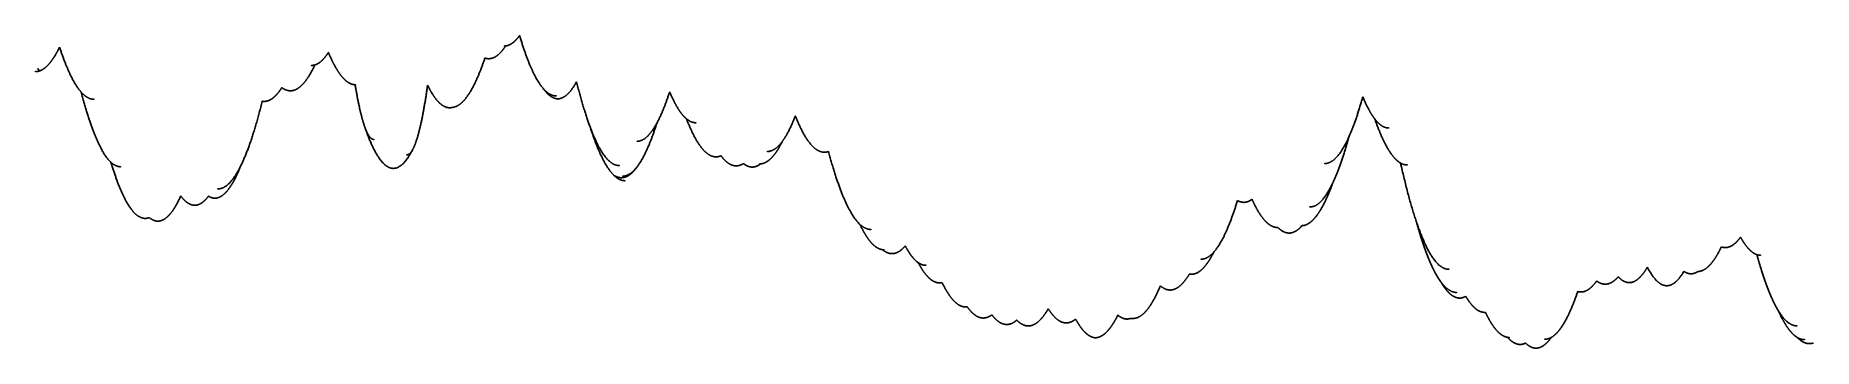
# Model space of a CAD drawing. Header units: metres. Extents: x -35 to 28195, y -4449 to 524.
import ezdxf

# ---------------------------------------------------------------- set-up
doc = ezdxf.new("R2010")
doc.units = ezdxf.units.M
doc.layers.add('CATENARIES', color=7, linetype='Continuous')
doc.layers.add('CATENARY_VERTEX_TICKS', color=7, linetype='Continuous')

msp = doc.modelspace()

# ---------------------------------------------------------------- linework, layer by layer
at = {"layer": 'CATENARIES'}
for points in [[(-35, -49, 0), (-32, -49, 0), (-29, -49, 0), (-26, -49, 0), (-22, -48, 0), (-19, -48, 0), (-16, -48, 0), (-13, -48, 0), (-9, -47, 0), (-6, -47, 0), (-3, -46, 0), (0, -46, 0), (4, -45, 0), (7, -44, 0), (10, -43, 0), (13, -43, 0), (17, -42, 0), (20, -41, 0), (23, -40, 0), (26, -39, 0), (30, -38, 0), (33, -37, 0), (36, -35, 0), (39, -34, 0), (43, -33, 0), (46, -31, 0), (49, -30, 0), (52, -29, 0), (55, -27, 0), (59, -25, 0), (62, -24, 0), (65, -22, 0), (68, -20, 0), (71, -19, 0), (75, -17, 0), (78, -15, 0), (81, -13, 0), (84, -11, 0), (87, -9, 0), (91, -7, 0), (94, -5, 0), (97, -2, 0), (100, 0, 0), (103, 2, 0), (106, 5, 0), (110, 7, 0), (113, 10, 0), (116, 12, 0), (119, 15, 0), (122, 17, 0), (126, 20, 0), (129, 23, 0), (132, 26, 0), (135, 29, 0), (138, 32, 0), (142, 35, 0), (145, 38, 0), (148, 41, 0), (151, 44, 0), (154, 47, 0), (158, 50, 0), (161, 54, 0), (164, 57, 0), (167, 60, 0), (170, 64, 0), (174, 67, 0), (177, 71, 0), (180, 75, 0), (183, 78, 0), (186, 82, 0), (189, 86, 0), (193, 90, 0), (196, 94, 0), (199, 98, 0), (202, 102, 0), (205, 106, 0), (209, 110, 0), (212, 114, 0), (215, 118, 0), (218, 123, 0), (221, 127, 0), (225, 131, 0), (228, 136, 0), (231, 140, 0), (234, 145, 0), (237, 150, 0), (241, 154, 0), (244, 159, 0), (247, 164, 0), (250, 169, 0), (253, 173, 0), (256, 178, 0), (260, 183, 0), (263, 189, 0), (266, 194, 0), (269, 199, 0), (272, 204, 0), (276, 209, 0), (279, 215, 0), (282, 220, 0), (285, 226, 0), (288, 231, 0), (292, 237, 0), (295, 242, 0), (298, 248, 0), (301, 254, 0), (304, 259, 0), (308, 265, 0), (311, 271, 0), (314, 277, 0), (317, 283, 0), (320, 289, 0), (324, 295, 0), (327, 301, 0), (330, 308, 0), (333, 314, 0), (336, 320, 0), (339, 327, 0), (343, 333, 0), (346, 340, 0)], [(346, 340, 0), (350, 326, 0), (355, 312, 0), (360, 298, 0), (364, 284, 0), (369, 271, 0), (373, 257, 0), (378, 244, 0), (383, 231, 0), (387, 218, 0), (392, 205, 0), (396, 192, 0), (401, 179, 0), (406, 167, 0), (410, 154, 0), (415, 142, 0), (419, 130, 0), (424, 118, 0), (429, 106, 0), (433, 94, 0), (438, 82, 0), (442, 71, 0), (447, 59, 0), (452, 48, 0), (456, 37, 0), (461, 25, 0), (465, 14, 0), (470, 4, 0), (475, -7, 0), (479, -18, 0), (484, -28, 0), (488, -39, 0), (493, -49, 0), (498, -59, 0), (502, -69, 0), (507, -79, 0), (511, -89, 0), (516, -98, 0), (521, -108, 0), (525, -117, 0), (530, -127, 0), (534, -136, 0), (539, -145, 0), (544, -154, 0), (548, -163, 0), (553, -172, 0), (557, -180, 0), (562, -189, 0), (567, -197, 0), (571, -205, 0), (576, -213, 0), (580, -221, 0), (585, -229, 0), (590, -237, 0), (594, -245, 0), (599, -252, 0), (603, -259, 0), (608, -267, 0), (613, -274, 0), (617, -281, 0), (622, -288, 0), (626, -295, 0), (631, -301, 0), (636, -308, 0), (640, -314, 0), (645, -321, 0), (649, -327, 0), (654, -333, 0), (659, -339, 0), (663, -345, 0), (668, -351, 0), (672, -356, 0), (677, -362, 0), (682, -367, 0), (686, -373, 0), (691, -378, 0), (695, -383, 0), (700, -388, 0), (704, -392, 0), (709, -397, 0), (714, -401, 0), (718, -406, 0), (723, -410, 0), (727, -414, 0), (732, -418, 0), (736, -422, 0), (741, -426, 0), (745, -430, 0), (750, -433, 0), (754, -437, 0), (759, -440, 0), (764, -444, 0), (768, -447, 0), (773, -450, 0), (777, -453, 0), (782, -455, 0), (786, -458, 0), (791, -461, 0), (795, -463, 0), (800, -465, 0), (804, -468, 0), (809, -470, 0), (813, -472, 0), (818, -474, 0), (823, -475, 0), (827, -477, 0), (832, -479, 0), (836, -480, 0), (841, -481, 0), (845, -483, 0), (850, -484, 0), (854, -485, 0), (859, -486, 0), (863, -486, 0), (868, -487, 0), (872, -487, 0), (877, -488, 0), (882, -488, 0), (886, -488, 0), (891, -488, 0)], [(7100, 166, 0), (7103, 165, 0), (7106, 164, 0), (7109, 163, 0), (7111, 162, 0), (7114, 162, 0), (7117, 161, 0), (7120, 160, 0), (7123, 160, 0), (7126, 159, 0), (7129, 159, 0), (7131, 158, 0), (7134, 158, 0), (7137, 157, 0), (7140, 157, 0), (7143, 157, 0), (7146, 156, 0), (7149, 156, 0), (7152, 156, 0), (7154, 156, 0), (7157, 156, 0), (7160, 156, 0), (7163, 156, 0), (7166, 156, 0), (7168, 156, 0), (7171, 156, 0), (7174, 156, 0), (7177, 157, 0), (7179, 157, 0), (7182, 157, 0), (7185, 157, 0), (7188, 158, 0), (7190, 158, 0), (7193, 159, 0), (7196, 159, 0), (7199, 160, 0), (7201, 161, 0), (7204, 161, 0), (7207, 162, 0), (7210, 163, 0), (7212, 163, 0), (7215, 164, 0), (7218, 165, 0), (7221, 166, 0), (7223, 167, 0), (7226, 168, 0), (7229, 169, 0), (7232, 170, 0), (7235, 171, 0), (7237, 172, 0), (7240, 174, 0), (7243, 175, 0), (7246, 176, 0), (7248, 177, 0), (7251, 179, 0), (7254, 180, 0), (7257, 182, 0), (7259, 183, 0), (7262, 185, 0), (7265, 186, 0), (7268, 188, 0), (7270, 190, 0), (7273, 191, 0), (7276, 193, 0), (7279, 195, 0), (7281, 197, 0), (7284, 199, 0), (7287, 201, 0), (7290, 203, 0), (7292, 205, 0), (7295, 207, 0), (7298, 209, 0), (7301, 211, 0), (7303, 213, 0), (7306, 215, 0), (7309, 218, 0), (7312, 220, 0), (7314, 222, 0), (7317, 225, 0), (7320, 227, 0), (7323, 229, 0), (7325, 232, 0), (7328, 235, 0), (7331, 237, 0), (7334, 240, 0), (7336, 243, 0), (7339, 245, 0), (7342, 248, 0), (7345, 251, 0), (7347, 254, 0), (7350, 257, 0), (7353, 260, 0), (7356, 263, 0), (7358, 266, 0), (7361, 269, 0), (7364, 272, 0), (7367, 275, 0), (7369, 278, 0), (7372, 281, 0), (7375, 285, 0), (7378, 288, 0), (7380, 291, 0), (7383, 295, 0), (7386, 298, 0), (7389, 302, 0), (7391, 305, 0), (7394, 309, 0), (7397, 313, 0), (7400, 316, 0), (7402, 320, 0), (7405, 324, 0), (7408, 327, 0), (7411, 331, 0), (7413, 335, 0), (7416, 339, 0), (7419, 343, 0), (7422, 347, 0), (7424, 351, 0), (7427, 355, 0), (7430, 359, 0)], [(7410, 358, 0), (7412, 358, 0), (7415, 358, 0), (7417, 358, 0), (7419, 358, 0), (7421, 359, 0), (7423, 359, 0), (7426, 359, 0), (7428, 359, 0), (7430, 359, 0), (7432, 360, 0), (7434, 360, 0), (7436, 360, 0), (7438, 360, 0), (7440, 361, 0), (7442, 361, 0), (7444, 362, 0), (7446, 362, 0), (7448, 362, 0), (7450, 363, 0), (7452, 363, 0), (7454, 364, 0), (7456, 364, 0), (7458, 365, 0), (7460, 365, 0), (7462, 366, 0), (7464, 367, 0), (7466, 367, 0), (7468, 368, 0), (7470, 369, 0), (7472, 369, 0), (7474, 370, 0), (7476, 371, 0), (7478, 372, 0), (7480, 372, 0), (7482, 373, 0), (7484, 374, 0), (7486, 375, 0), (7488, 376, 0), (7490, 377, 0), (7492, 378, 0), (7494, 379, 0), (7496, 379, 0), (7498, 380, 0), (7500, 382, 0), (7502, 383, 0), (7504, 384, 0), (7506, 385, 0), (7508, 386, 0), (7510, 387, 0), (7512, 388, 0), (7514, 389, 0), (7516, 391, 0), (7518, 392, 0), (7520, 393, 0), (7522, 394, 0), (7524, 396, 0), (7526, 397, 0), (7528, 398, 0), (7530, 400, 0), (7532, 401, 0), (7534, 402, 0), (7536, 404, 0), (7538, 405, 0), (7540, 407, 0), (7542, 408, 0), (7544, 410, 0), (7546, 411, 0), (7548, 413, 0), (7550, 415, 0), (7552, 416, 0), (7554, 418, 0), (7556, 420, 0), (7558, 421, 0), (7560, 423, 0), (7562, 425, 0), (7564, 426, 0), (7566, 428, 0), (7568, 430, 0), (7570, 432, 0), (7572, 434, 0), (7574, 436, 0), (7576, 438, 0), (7578, 439, 0), (7580, 441, 0), (7582, 443, 0), (7584, 445, 0), (7586, 447, 0), (7588, 449, 0), (7590, 452, 0), (7592, 454, 0), (7594, 456, 0), (7596, 458, 0), (7598, 460, 0), (7600, 462, 0), (7602, 464, 0), (7604, 467, 0), (7606, 469, 0), (7608, 471, 0), (7610, 473, 0), (7612, 476, 0), (7614, 478, 0), (7616, 480, 0), (7618, 483, 0), (7620, 485, 0), (7622, 488, 0), (7624, 490, 0), (7626, 493, 0), (7628, 495, 0), (7630, 498, 0), (7632, 500, 0), (7634, 503, 0), (7636, 505, 0), (7638, 508, 0), (7640, 511, 0), (7642, 513, 0), (7644, 516, 0), (7646, 519, 0), (7648, 522, 0), (7650, 524, 0)], [(7650, 524, 0), (7655, 508, 0), (7660, 492, 0), (7664, 476, 0), (7669, 461, 0), (7674, 445, 0), (7679, 430, 0), (7684, 415, 0), (7689, 399, 0), (7693, 384, 0), (7698, 370, 0), (7703, 355, 0), (7708, 340, 0), (7713, 326, 0), (7718, 312, 0), (7723, 297, 0), (7727, 283, 0), (7732, 269, 0), (7737, 256, 0), (7742, 242, 0), (7747, 229, 0), (7752, 215, 0), (7756, 202, 0), (7761, 189, 0), (7766, 176, 0), (7771, 163, 0), (7776, 151, 0), (7781, 138, 0), (7785, 126, 0), (7790, 114, 0), (7795, 102, 0), (7800, 90, 0), (7805, 78, 0), (7810, 66, 0), (7814, 55, 0), (7819, 43, 0), (7824, 32, 0), (7829, 21, 0), (7834, 10, 0), (7839, -1, 0), (7844, -12, 0), (7848, -22, 0), (7853, -33, 0), (7858, -43, 0), (7863, -53, 0), (7868, -63, 0), (7873, -73, 0), (7877, -83, 0), (7882, -93, 0), (7887, -102, 0), (7892, -112, 0), (7897, -121, 0), (7902, -130, 0), (7906, -139, 0), (7911, -148, 0), (7916, -157, 0), (7921, -165, 0), (7926, -174, 0), (7931, -182, 0), (7935, -190, 0), (7940, -198, 0), (7945, -206, 0), (7950, -214, 0), (7955, -221, 0), (7960, -229, 0), (7965, -236, 0), (7969, -243, 0), (7974, -250, 0), (7979, -257, 0), (7984, -264, 0), (7989, -271, 0), (7994, -277, 0), (7998, -284, 0), (8003, -290, 0), (8008, -296, 0), (8013, -302, 0), (8018, -308, 0), (8023, -314, 0), (8027, -319, 0), (8032, -325, 0), (8037, -331, 0), (8042, -336, 0), (8047, -341, 0), (8052, -346, 0), (8057, -351, 0), (8062, -356, 0), (8067, -360, 0), (8072, -365, 0), (8077, -369, 0), (8082, -373, 0), (8087, -377, 0), (8091, -381, 0), (8096, -385, 0), (8101, -389, 0), (8106, -392, 0), (8111, -395, 0), (8116, -399, 0), (8121, -402, 0), (8126, -405, 0), (8131, -408, 0), (8136, -410, 0), (8141, -413, 0), (8146, -415, 0), (8151, -417, 0), (8155, -420, 0), (8160, -422, 0), (8165, -423, 0), (8170, -425, 0), (8175, -427, 0), (8180, -428, 0), (8185, -429, 0), (8190, -431, 0), (8195, -432, 0), (8200, -433, 0), (8205, -433, 0), (8210, -434, 0), (8215, -434, 0), (8219, -435, 0), (8224, -435, 0), (8229, -435, 0)], [(0, 0, 0), (0, -1, 0), (1, -2, 0), (1, -2, 0), (2, -3, 0), (2, -4, 0), (2, -5, 0), (3, -5, 0), (3, -6, 0), (3, -7, 0), (4, -7, 0), (4, -8, 0), (5, -9, 0), (5, -9, 0), (5, -10, 0), (6, -11, 0), (6, -11, 0), (7, -12, 0), (7, -13, 0), (7, -13, 0), (8, -14, 0), (8, -14, 0), (8, -15, 0), (9, -16, 0), (9, -16, 0), (10, -17, 0), (10, -17, 0), (10, -18, 0), (11, -18, 0), (11, -19, 0), (12, -19, 0), (12, -20, 0), (12, -20, 0), (13, -21, 0), (13, -21, 0), (14, -22, 0), (14, -22, 0), (14, -23, 0), (15, -23, 0), (15, -24, 0), (15, -24, 0), (16, -25, 0), (16, -25, 0), (17, -25, 0), (17, -26, 0), (17, -26, 0), (18, -27, 0), (18, -27, 0), (19, -27, 0), (19, -28, 0), (19, -28, 0), (20, -28, 0), (20, -29, 0), (20, -29, 0), (21, -29, 0), (21, -30, 0), (22, -30, 0), (22, -30, 0), (22, -31, 0), (23, -31, 0), (23, -31, 0), (24, -31, 0), (24, -32, 0), (24, -32, 0), (25, -32, 0), (25, -32, 0), (25, -32, 0), (26, -33, 0), (26, -33, 0), (27, -33, 0), (27, -33, 0), (27, -33, 0), (28, -34, 0), (28, -34, 0), (29, -34, 0), (29, -34, 0), (29, -34, 0), (30, -34, 0), (30, -34, 0), (31, -34, 0), (31, -35, 0), (31, -35, 0), (32, -35, 0), (32, -35, 0), (32, -35, 0), (33, -35, 0), (33, -35, 0), (34, -35, 0), (34, -35, 0), (34, -35, 0), (35, -35, 0), (35, -35, 0), (36, -35, 0), (36, -35, 0), (36, -35, 0), (37, -35, 0), (37, -35, 0), (37, -35, 0), (38, -35, 0), (38, -35, 0), (39, -35, 0), (39, -34, 0), (39, -34, 0), (40, -34, 0), (40, -34, 0), (41, -34, 0), (41, -34, 0), (41, -34, 0), (42, -34, 0), (42, -33, 0), (42, -33, 0), (43, -33, 0), (43, -33, 0), (44, -33, 0), (44, -33, 0), (44, -32, 0), (45, -32, 0), (45, -32, 0), (45, -32, 0), (46, -31, 0)], [(3875, -303, 0), (3879, -306, 0), (3884, -309, 0), (3888, -312, 0), (3893, -315, 0), (3897, -318, 0), (3901, -321, 0), (3906, -323, 0), (3910, -326, 0), (3915, -328, 0), (3919, -331, 0), (3923, -333, 0), (3928, -335, 0), (3932, -337, 0), (3937, -339, 0), (3941, -340, 0), (3945, -342, 0), (3950, -343, 0), (3954, -345, 0), (3959, -346, 0), (3963, -347, 0), (3967, -348, 0), (3972, -349, 0), (3976, -350, 0), (3981, -351, 0), (3985, -352, 0), (3989, -352, 0), (3994, -353, 0), (3998, -353, 0), (4003, -354, 0), (4007, -354, 0), (4012, -354, 0), (4016, -354, 0), (4020, -354, 0), (4025, -353, 0), (4029, -353, 0), (4034, -352, 0), (4038, -352, 0), (4042, -351, 0), (4047, -350, 0), (4051, -349, 0), (4056, -348, 0), (4060, -347, 0), (4064, -346, 0), (4069, -345, 0), (4073, -343, 0), (4078, -342, 0), (4082, -340, 0), (4087, -338, 0), (4091, -337, 0), (4095, -335, 0), (4100, -333, 0), (4104, -330, 0), (4109, -328, 0), (4113, -326, 0), (4117, -323, 0), (4122, -321, 0), (4126, -318, 0), (4131, -315, 0), (4135, -312, 0), (4140, -309, 0), (4144, -306, 0), (4148, -303, 0), (4153, -300, 0), (4157, -296, 0), (4162, -293, 0), (4166, -289, 0), (4170, -285, 0), (4175, -281, 0), (4179, -277, 0), (4184, -273, 0), (4188, -269, 0), (4192, -265, 0), (4197, -260, 0), (4201, -256, 0), (4206, -251, 0), (4210, -247, 0), (4215, -242, 0), (4219, -237, 0), (4223, -232, 0), (4228, -227, 0), (4232, -221, 0), (4237, -216, 0), (4241, -211, 0), (4245, -205, 0), (4250, -199, 0), (4254, -194, 0), (4259, -188, 0), (4263, -182, 0), (4267, -176, 0), (4272, -169, 0), (4276, -163, 0), (4281, -157, 0), (4285, -150, 0), (4290, -144, 0), (4294, -137, 0), (4298, -130, 0), (4303, -123, 0), (4307, -116, 0), (4312, -109, 0), (4316, -102, 0), (4320, -94, 0), (4325, -87, 0), (4329, -79, 0), (4334, -71, 0), (4338, -64, 0), (4343, -56, 0), (4347, -48, 0), (4351, -39, 0), (4356, -31, 0), (4360, -23, 0), (4365, -14, 0), (4369, -6, 0), (4373, 3, 0), (4378, 12, 0), (4382, 20, 0), (4387, 29, 0), (4391, 39, 0), (4395, 48, 0), (4400, 57, 0)], [(4348, 49, 0), (4351, 49, 0), (4353, 49, 0), (4355, 50, 0), (4357, 50, 0), (4360, 50, 0), (4362, 50, 0), (4364, 50, 0), (4366, 50, 0), (4369, 51, 0), (4371, 51, 0), (4373, 51, 0), (4375, 52, 0), (4377, 52, 0), (4380, 52, 0), (4382, 53, 0), (4384, 53, 0), (4386, 54, 0), (4389, 54, 0), (4391, 55, 0), (4393, 55, 0), (4395, 56, 0), (4398, 56, 0), (4400, 57, 0), (4402, 58, 0), (4404, 58, 0), (4407, 59, 0), (4409, 60, 0), (4411, 61, 0), (4413, 62, 0), (4416, 62, 0), (4418, 63, 0), (4420, 64, 0), (4422, 65, 0), (4425, 66, 0), (4427, 67, 0), (4429, 68, 0), (4431, 69, 0), (4433, 70, 0), (4436, 71, 0), (4438, 73, 0), (4440, 74, 0), (4442, 75, 0), (4445, 76, 0), (4447, 78, 0), (4449, 79, 0), (4451, 80, 0), (4454, 81, 0), (4456, 83, 0), (4458, 84, 0), (4460, 86, 0), (4463, 87, 0), (4465, 89, 0), (4467, 90, 0), (4469, 92, 0), (4472, 93, 0), (4474, 95, 0), (4476, 97, 0), (4478, 98, 0), (4481, 100, 0), (4483, 102, 0), (4485, 103, 0), (4487, 105, 0), (4489, 107, 0), (4492, 109, 0), (4494, 111, 0), (4496, 113, 0), (4498, 115, 0), (4501, 117, 0), (4503, 119, 0), (4505, 121, 0), (4507, 123, 0), (4510, 125, 0), (4512, 127, 0), (4514, 129, 0), (4516, 131, 0), (4519, 133, 0), (4521, 135, 0), (4523, 138, 0), (4525, 140, 0), (4528, 142, 0), (4530, 145, 0), (4532, 147, 0), (4534, 149, 0), (4536, 152, 0), (4539, 154, 0), (4541, 157, 0), (4543, 159, 0), (4545, 162, 0), (4548, 164, 0), (4550, 167, 0), (4552, 170, 0), (4554, 172, 0), (4557, 175, 0), (4559, 178, 0), (4561, 180, 0), (4563, 183, 0), (4566, 186, 0), (4568, 189, 0), (4570, 192, 0), (4572, 195, 0), (4575, 198, 0), (4577, 200, 0), (4579, 203, 0), (4581, 206, 0), (4584, 209, 0), (4586, 213, 0), (4588, 216, 0), (4590, 219, 0), (4592, 222, 0), (4595, 225, 0), (4597, 228, 0), (4599, 232, 0), (4601, 235, 0), (4604, 238, 0), (4606, 241, 0), (4608, 245, 0), (4610, 248, 0), (4613, 252, 0), (4615, 255, 0)], [(4615, 255, 0), (4618, 247, 0), (4622, 238, 0), (4626, 230, 0), (4629, 221, 0), (4633, 213, 0), (4636, 205, 0), (4640, 197, 0), (4644, 189, 0), (4647, 181, 0), (4651, 173, 0), (4654, 165, 0), (4658, 157, 0), (4662, 149, 0), (4665, 142, 0), (4669, 134, 0), (4673, 127, 0), (4676, 119, 0), (4680, 112, 0), (4683, 105, 0), (4687, 97, 0), (4691, 90, 0), (4694, 83, 0), (4698, 76, 0), (4701, 69, 0), (4705, 63, 0), (4709, 56, 0), (4712, 49, 0), (4716, 43, 0), (4719, 36, 0), (4723, 30, 0), (4727, 23, 0), (4730, 17, 0), (4734, 11, 0), (4737, 4, 0), (4741, -2, 0), (4745, -8, 0), (4748, -14, 0), (4752, -20, 0), (4755, -25, 0), (4759, -31, 0), (4763, -37, 0), (4766, -42, 0), (4770, -48, 0), (4773, -53, 0), (4777, -59, 0), (4781, -64, 0), (4784, -69, 0), (4788, -74, 0), (4791, -79, 0), (4795, -85, 0), (4799, -89, 0), (4802, -94, 0), (4806, -99, 0), (4809, -104, 0), (4813, -109, 0), (4817, -113, 0), (4820, -118, 0), (4824, -122, 0), (4827, -126, 0), (4831, -131, 0), (4835, -135, 0), (4838, -139, 0), (4842, -143, 0), (4845, -147, 0), (4849, -151, 0), (4853, -155, 0), (4856, -159, 0), (4860, -163, 0), (4863, -166, 0), (4867, -170, 0), (4871, -173, 0), (4874, -177, 0), (4878, -180, 0), (4881, -183, 0), (4885, -187, 0), (4889, -190, 0), (4892, -193, 0), (4896, -196, 0), (4899, -199, 0), (4903, -202, 0), (4907, -205, 0), (4910, -207, 0), (4914, -210, 0), (4917, -213, 0), (4921, -215, 0), (4925, -217, 0), (4928, -220, 0), (4932, -222, 0), (4935, -224, 0), (4939, -227, 0), (4943, -229, 0), (4946, -231, 0), (4950, -233, 0), (4953, -234, 0), (4957, -236, 0), (4961, -238, 0), (4964, -240, 0), (4968, -241, 0), (4971, -243, 0), (4975, -244, 0), (4979, -246, 0), (4982, -247, 0), (4986, -248, 0), (4989, -249, 0), (4993, -250, 0), (4997, -251, 0), (5000, -252, 0), (5004, -253, 0), (5008, -254, 0), (5011, -255, 0), (5015, -255, 0), (5018, -256, 0), (5022, -256, 0), (5026, -257, 0), (5029, -257, 0), (5033, -258, 0), (5036, -258, 0), (5040, -258, 0), (5046, -258, 0)], [(6564, -619, 0), (6569, -619, 0), (6574, -619, 0), (6579, -619, 0), (6584, -618, 0), (6588, -618, 0), (6593, -617, 0), (6597, -616, 0), (6602, -615, 0), (6606, -614, 0), (6611, -613, 0), (6615, -612, 0), (6620, -611, 0), (6624, -609, 0), (6629, -608, 0), (6633, -606, 0), (6638, -605, 0), (6642, -603, 0), (6647, -601, 0), (6651, -599, 0), (6656, -597, 0), (6660, -594, 0), (6665, -592, 0), (6669, -589, 0), (6674, -587, 0), (6678, -584, 0), (6683, -581, 0), (6687, -578, 0), (6692, -575, 0), (6696, -572, 0), (6701, -569, 0), (6705, -565, 0), (6710, -562, 0), (6714, -558, 0), (6718, -555, 0), (6723, -551, 0), (6727, -547, 0), (6732, -543, 0), (6736, -539, 0), (6741, -534, 0), (6745, -530, 0), (6750, -526, 0), (6754, -521, 0), (6759, -516, 0), (6763, -511, 0), (6768, -507, 0), (6772, -501, 0), (6777, -496, 0), (6781, -491, 0), (6786, -486, 0), (6790, -480, 0), (6795, -475, 0), (6799, -469, 0), (6804, -463, 0), (6808, -457, 0), (6813, -451, 0), (6817, -445, 0), (6822, -439, 0), (6826, -433, 0), (6831, -426, 0), (6835, -419, 0), (6840, -413, 0), (6844, -406, 0), (6849, -399, 0), (6853, -392, 0), (6858, -385, 0), (6862, -378, 0), (6867, -370, 0), (6871, -363, 0), (6876, -355, 0), (6880, -348, 0), (6885, -340, 0), (6889, -332, 0), (6893, -324, 0), (6898, -316, 0), (6902, -308, 0), (6907, -299, 0), (6911, -291, 0), (6916, -282, 0), (6920, -274, 0), (6925, -265, 0), (6929, -256, 0), (6934, -247, 0), (6938, -238, 0), (6943, -228, 0), (6947, -219, 0), (6952, -210, 0), (6956, -200, 0), (6961, -190, 0), (6965, -181, 0), (6970, -171, 0), (6974, -161, 0), (6979, -150, 0), (6983, -140, 0), (6988, -130, 0), (6992, -119, 0), (6997, -109, 0), (7001, -98, 0), (7006, -87, 0), (7010, -76, 0), (7015, -65, 0), (7019, -54, 0), (7024, -43, 0), (7028, -32, 0), (7033, -20, 0), (7037, -8, 0), (7042, 3, 0), (7046, 15, 0), (7051, 27, 0), (7055, 39, 0), (7060, 51, 0), (7064, 64, 0), (7069, 76, 0), (7073, 88, 0), (7077, 101, 0), (7082, 114, 0), (7086, 127, 0), (7091, 140, 0), (7095, 153, 0), (7100, 166, 0)], [(5040, -258, 0), (5042, -273, 0), (5045, -287, 0), (5047, -302, 0), (5050, -316, 0), (5052, -331, 0), (5055, -345, 0), (5057, -359, 0), (5060, -373, 0), (5062, -386, 0), (5065, -400, 0), (5067, -413, 0), (5069, -427, 0), (5072, -440, 0), (5074, -453, 0), (5077, -466, 0), (5079, -479, 0), (5082, -491, 0), (5084, -504, 0), (5087, -516, 0), (5089, -529, 0), (5092, -541, 0), (5094, -553, 0), (5097, -565, 0), (5099, -576, 0), (5101, -588, 0), (5104, -600, 0), (5106, -611, 0), (5109, -622, 0), (5111, -633, 0), (5114, -644, 0), (5116, -655, 0), (5119, -666, 0), (5121, -676, 0), (5124, -687, 0), (5126, -697, 0), (5129, -707, 0), (5131, -717, 0), (5133, -727, 0), (5136, -737, 0), (5138, -747, 0), (5141, -756, 0), (5143, -766, 0), (5146, -775, 0), (5148, -784, 0), (5151, -793, 0), (5153, -802, 0), (5156, -811, 0), (5158, -820, 0), (5161, -828, 0), (5163, -837, 0), (5165, -845, 0), (5168, -853, 0), (5170, -861, 0), (5173, -869, 0), (5175, -877, 0), (5178, -885, 0), (5180, -892, 0), (5183, -900, 0), (5185, -907, 0), (5188, -914, 0), (5190, -922, 0), (5193, -928, 0), (5195, -935, 0), (5197, -942, 0), (5200, -949, 0), (5202, -955, 0), (5205, -962, 0), (5207, -968, 0), (5210, -974, 0), (5212, -980, 0), (5215, -986, 0), (5217, -992, 0), (5220, -998, 0), (5222, -1003, 0), (5225, -1009, 0), (5227, -1014, 0), (5230, -1019, 0), (5232, -1024, 0), (5235, -1029, 0), (5237, -1034, 0), (5240, -1039, 0), (5242, -1043, 0), (5245, -1048, 0), (5247, -1052, 0), (5250, -1056, 0), (5252, -1060, 0), (5255, -1064, 0), (5257, -1068, 0), (5260, -1072, 0), (5262, -1076, 0), (5265, -1079, 0), (5267, -1082, 0), (5270, -1086, 0), (5272, -1089, 0), (5275, -1092, 0), (5277, -1095, 0), (5280, -1097, 0), (5282, -1100, 0), (5285, -1102, 0), (5287, -1105, 0), (5290, -1107, 0), (5292, -1109, 0), (5295, -1111, 0), (5297, -1113, 0), (5300, -1115, 0), (5302, -1116, 0), (5305, -1118, 0), (5307, -1119, 0), (5310, -1121, 0), (5312, -1122, 0), (5315, -1123, 0), (5317, -1124, 0), (5320, -1124, 0), (5322, -1125, 0), (5325, -1126, 0), (5327, -1126, 0), (5330, -1126, 0), (5332, -1127, 0), (5335, -1127, 0)], [(5862, -1371, 0), (5865, -1371, 0), (5867, -1370, 0), (5870, -1370, 0), (5873, -1370, 0), (5876, -1369, 0), (5878, -1368, 0), (5881, -1367, 0), (5884, -1366, 0), (5887, -1365, 0), (5889, -1363, 0), (5892, -1362, 0), (5895, -1360, 0), (5898, -1358, 0), (5900, -1356, 0), (5903, -1354, 0), (5906, -1352, 0), (5909, -1349, 0), (5911, -1346, 0), (5914, -1344, 0), (5917, -1341, 0), (5920, -1338, 0), (5922, -1334, 0), (5925, -1331, 0), (5928, -1327, 0), (5931, -1324, 0), (5933, -1320, 0), (5936, -1316, 0), (5939, -1312, 0), (5942, -1307, 0), (5944, -1303, 0), (5947, -1298, 0), (5950, -1294, 0), (5953, -1289, 0), (5955, -1284, 0), (5958, -1278, 0), (5961, -1273, 0), (5964, -1267, 0), (5966, -1262, 0), (5969, -1256, 0), (5972, -1250, 0), (5975, -1244, 0), (5978, -1237, 0), (5980, -1231, 0), (5983, -1224, 0), (5986, -1218, 0), (5989, -1211, 0), (5991, -1204, 0), (5994, -1196, 0), (5997, -1189, 0), (6000, -1181, 0), (6002, -1174, 0), (6005, -1166, 0), (6008, -1158, 0), (6011, -1150, 0), (6013, -1141, 0), (6016, -1133, 0), (6019, -1124, 0), (6022, -1115, 0), (6024, -1106, 0), (6027, -1097, 0), (6030, -1088, 0), (6033, -1079, 0), (6035, -1069, 0), (6038, -1059, 0), (6041, -1049, 0), (6044, -1039, 0), (6046, -1029, 0), (6049, -1019, 0), (6052, -1008, 0), (6055, -997, 0), (6058, -986, 0), (6060, -975, 0), (6063, -964, 0), (6066, -953, 0), (6069, -941, 0), (6071, -930, 0), (6074, -918, 0), (6077, -906, 0), (6080, -894, 0), (6082, -881, 0), (6085, -869, 0), (6088, -856, 0), (6091, -843, 0), (6093, -830, 0), (6096, -817, 0), (6099, -804, 0), (6102, -790, 0), (6104, -776, 0), (6107, -762, 0), (6110, -748, 0), (6113, -734, 0), (6115, -720, 0), (6118, -705, 0), (6121, -691, 0), (6124, -676, 0), (6126, -661, 0), (6129, -645, 0), (6132, -630, 0), (6135, -614, 0), (6138, -599, 0), (6140, -583, 0), (6143, -567, 0), (6146, -550, 0), (6149, -534, 0), (6151, -517, 0), (6154, -501, 0), (6157, -484, 0), (6160, -466, 0), (6162, -449, 0), (6165, -432, 0), (6168, -414, 0), (6171, -396, 0), (6173, -378, 0), (6176, -360, 0), (6179, -341, 0), (6182, -323, 0), (6184, -304, 0), (6187, -285, 0), (6190, -266, 0)], [(6190, -266, 0), (6193, -273, 0), (6197, -279, 0), (6200, -286, 0), (6203, -293, 0), (6207, -299, 0), (6210, -305, 0), (6213, -312, 0), (6216, -318, 0), (6220, -324, 0), (6223, -331, 0), (6226, -337, 0), (6230, -343, 0), (6233, -349, 0), (6236, -355, 0), (6240, -360, 0), (6243, -366, 0), (6246, -372, 0), (6250, -377, 0), (6253, -383, 0), (6256, -389, 0), (6260, -394, 0), (6263, -399, 0), (6266, -405, 0), (6270, -410, 0), (6273, -415, 0), (6276, -420, 0), (6280, -425, 0), (6283, -430, 0), (6286, -435, 0), (6290, -440, 0), (6293, -445, 0), (6296, -450, 0), (6300, -454, 0), (6303, -459, 0), (6306, -464, 0), (6309, -468, 0), (6313, -473, 0), (6316, -477, 0), (6319, -481, 0), (6323, -485, 0), (6326, -490, 0), (6329, -494, 0), (6333, -498, 0), (6336, -502, 0), (6339, -506, 0), (6343, -509, 0), (6346, -513, 0), (6349, -517, 0), (6353, -521, 0), (6356, -524, 0), (6359, -528, 0), (6363, -531, 0), (6366, -535, 0), (6369, -538, 0), (6373, -541, 0), (6376, -544, 0), (6379, -548, 0), (6383, -551, 0), (6386, -554, 0), (6389, -557, 0), (6393, -560, 0), (6396, -562, 0), (6399, -565, 0), (6403, -568, 0), (6406, -570, 0), (6409, -573, 0), (6412, -576, 0), (6416, -578, 0), (6419, -580, 0), (6422, -583, 0), (6426, -585, 0), (6429, -587, 0), (6432, -589, 0), (6436, -591, 0), (6439, -593, 0), (6442, -595, 0), (6446, -597, 0), (6449, -599, 0), (6452, -601, 0), (6456, -602, 0), (6459, -604, 0), (6462, -606, 0), (6466, -607, 0), (6469, -609, 0), (6472, -610, 0), (6476, -611, 0), (6479, -612, 0), (6482, -614, 0), (6486, -615, 0), (6489, -616, 0), (6492, -617, 0), (6496, -618, 0), (6499, -619, 0), (6502, -619, 0), (6505, -620, 0), (6509, -621, 0), (6512, -621, 0), (6515, -622, 0), (6519, -622, 0), (6522, -623, 0), (6525, -623, 0), (6529, -623, 0), (6532, -624, 0), (6535, -624, 0), (6539, -624, 0), (6542, -624, 0), (6546, -624, 0), (6549, -624, 0), (6553, -624, 0), (6556, -623, 0), (6560, -623, 0), (6563, -623, 0), (6567, -622, 0), (6571, -622, 0), (6574, -621, 0), (6578, -620, 0), (6581, -619, 0), (6585, -619, 0), (6588, -618, 0)], [(8027, -319, 0), (8032, -326, 0), (8036, -332, 0), (8041, -338, 0), (8045, -343, 0), (8050, -349, 0), (8054, -355, 0), (8058, -360, 0), (8063, -365, 0), (8067, -371, 0), (8072, -376, 0), (8076, -381, 0), (8081, -385, 0), (8085, -390, 0), (8089, -395, 0), (8094, -399, 0), (8098, -403, 0), (8103, -408, 0), (8107, -412, 0), (8111, -416, 0), (8116, -420, 0), (8120, -423, 0), (8125, -427, 0), (8129, -431, 0), (8134, -434, 0), (8138, -437, 0), (8142, -440, 0), (8147, -443, 0), (8151, -446, 0), (8156, -449, 0), (8160, -452, 0), (8165, -454, 0), (8169, -457, 0), (8173, -459, 0), (8178, -461, 0), (8182, -463, 0), (8187, -465, 0), (8191, -467, 0), (8195, -469, 0), (8200, -471, 0), (8204, -472, 0), (8209, -473, 0), (8213, -475, 0), (8218, -476, 0), (8222, -477, 0), (8226, -478, 0), (8231, -479, 0), (8235, -479, 0), (8240, -480, 0), (8244, -480, 0), (8249, -480, 0), (8253, -481, 0), (8257, -481, 0), (8262, -481, 0), (8266, -480, 0), (8271, -480, 0), (8275, -480, 0), (8280, -479, 0), (8284, -479, 0), (8288, -478, 0), (8293, -477, 0), (8297, -476, 0), (8302, -475, 0), (8306, -473, 0), (8311, -472, 0), (8315, -471, 0), (8320, -469, 0), (8324, -467, 0), (8328, -465, 0), (8333, -463, 0), (8337, -461, 0), (8342, -459, 0), (8346, -457, 0), (8351, -454, 0), (8355, -452, 0), (8360, -449, 0), (8364, -446, 0), (8368, -443, 0), (8373, -440, 0), (8377, -437, 0), (8382, -434, 0), (8386, -430, 0), (8391, -427, 0), (8395, -423, 0), (8399, -419, 0), (8404, -415, 0), (8408, -411, 0), (8413, -407, 0), (8417, -403, 0), (8422, -398, 0), (8426, -394, 0), (8431, -389, 0), (8435, -385, 0), (8439, -380, 0), (8444, -375, 0), (8448, -370, 0), (8453, -364, 0), (8457, -359, 0), (8462, -354, 0), (8466, -348, 0), (8471, -342, 0), (8475, -336, 0), (8479, -330, 0), (8484, -324, 0), (8488, -318, 0), (8493, -312, 0), (8497, -305, 0), (8502, -299, 0), (8506, -292, 0), (8511, -285, 0), (8515, -278, 0), (8519, -271, 0), (8524, -264, 0), (8528, -257, 0), (8533, -249, 0), (8537, -242, 0), (8542, -234, 0), (8546, -226, 0), (8550, -219, 0), (8555, -211, 0)], [(8555, -211, 0), (8561, -233, 0), (8566, -255, 0), (8572, -277, 0), (8577, -299, 0), (8583, -321, 0), (8589, -342, 0), (8594, -363, 0), (8600, -384, 0), (8606, -405, 0), (8611, -426, 0), (8617, -446, 0), (8623, -467, 0), (8628, -487, 0), (8634, -507, 0), (8640, -526, 0), (8645, -546, 0), (8651, -565, 0), (8656, -584, 0), (8662, -603, 0), (8668, -622, 0), (8673, -640, 0), (8679, -659, 0), (8685, -677, 0), (8690, -695, 0), (8696, -712, 0), (8702, -730, 0), (8707, -747, 0), (8713, -765, 0), (8719, -782, 0), (8724, -798, 0), (8730, -815, 0), (8735, -831, 0), (8741, -848, 0), (8747, -864, 0), (8752, -879, 0), (8758, -895, 0), (8764, -910, 0), (8769, -926, 0), (8775, -941, 0), (8781, -956, 0), (8786, -971, 0), (8792, -985, 0), (8798, -1000, 0), (8803, -1014, 0), (8809, -1028, 0), (8815, -1042, 0), (8820, -1055, 0), (8826, -1069, 0), (8832, -1082, 0), (8837, -1095, 0), (8843, -1108, 0), (8849, -1121, 0), (8855, -1133, 0), (8860, -1146, 0), (8866, -1158, 0), (8872, -1170, 0), (8877, -1182, 0), (8883, -1193, 0), (8889, -1204, 0), (8894, -1216, 0), (8900, -1227, 0), (8906, -1237, 0), (8911, -1248, 0), (8917, -1258, 0), (8923, -1269, 0), (8928, -1279, 0), (8934, -1289, 0), (8940, -1298, 0), (8946, -1308, 0), (8951, -1317, 0), (8957, -1326, 0), (8963, -1335, 0), (8968, -1344, 0), (8974, -1352, 0), (8980, -1360, 0), (8985, -1369, 0), (8991, -1377, 0), (8997, -1384, 0), (9002, -1392, 0), (9008, -1399, 0), (9014, -1407, 0), (9020, -1414, 0), (9025, -1420, 0), (9031, -1427, 0), (9037, -1433, 0), (9042, -1440, 0), (9048, -1446, 0), (9054, -1452, 0), (9059, -1457, 0), (9065, -1463, 0), (9071, -1468, 0), (9076, -1473, 0), (9082, -1478, 0), (9088, -1483, 0), (9093, -1488, 0), (9099, -1492, 0), (9105, -1496, 0), (9111, -1500, 0), (9116, -1504, 0), (9122, -1508, 0), (9128, -1511, 0), (9133, -1514, 0), (9139, -1518, 0), (9145, -1520, 0), (9150, -1523, 0), (9156, -1526, 0), (9162, -1528, 0), (9167, -1530, 0), (9173, -1532, 0), (9179, -1534, 0), (9184, -1535, 0), (9190, -1537, 0), (9196, -1538, 0), (9202, -1539, 0), (9207, -1540, 0), (9213, -1541, 0), (9219, -1541, 0), (9224, -1541, 0), (9230, -1541, 0)], [(691, -378, 0), (696, -398, 0), (701, -417, 0), (707, -437, 0), (712, -456, 0), (717, -476, 0), (722, -495, 0), (727, -513, 0), (733, -532, 0), (738, -551, 0), (743, -569, 0), (748, -587, 0), (754, -605, 0), (759, -623, 0), (764, -641, 0), (769, -658, 0), (774, -675, 0), (780, -693, 0), (785, -710, 0), (790, -726, 0), (795, -743, 0), (801, -759, 0), (806, -776, 0), (811, -792, 0), (816, -808, 0), (821, -823, 0), (827, -839, 0), (832, -855, 0), (837, -870, 0), (842, -885, 0), (848, -900, 0), (853, -915, 0), (858, -929, 0), (863, -944, 0), (868, -958, 0), (874, -972, 0), (879, -986, 0), (884, -999, 0), (889, -1013, 0), (895, -1026, 0), (900, -1040, 0), (905, -1053, 0), (910, -1066, 0), (915, -1078, 0), (921, -1091, 0), (926, -1103, 0), (931, -1115, 0), (936, -1128, 0), (942, -1139, 0), (947, -1151, 0), (952, -1163, 0), (957, -1174, 0), (962, -1185, 0), (968, -1196, 0), (973, -1207, 0), (978, -1218, 0), (983, -1228, 0), (989, -1239, 0), (994, -1249, 0), (999, -1259, 0), (1004, -1269, 0), (1009, -1279, 0), (1015, -1288, 0), (1020, -1298, 0), (1025, -1307, 0), (1030, -1316, 0), (1036, -1325, 0), (1041, -1333, 0), (1046, -1342, 0), (1051, -1350, 0), (1056, -1359, 0), (1062, -1367, 0), (1067, -1375, 0), (1072, -1382, 0), (1077, -1390, 0), (1083, -1397, 0), (1088, -1405, 0), (1093, -1412, 0), (1098, -1418, 0), (1103, -1425, 0), (1109, -1432, 0), (1114, -1438, 0), (1119, -1444, 0), (1124, -1451, 0), (1130, -1456, 0), (1135, -1462, 0), (1140, -1468, 0), (1145, -1473, 0), (1150, -1478, 0), (1156, -1484, 0), (1161, -1489, 0), (1166, -1493, 0), (1172, -1498, 0), (1177, -1503, 0), (1182, -1507, 0), (1188, -1511, 0), (1193, -1515, 0), (1198, -1519, 0), (1204, -1523, 0), (1209, -1526, 0), (1214, -1530, 0), (1220, -1533, 0), (1225, -1536, 0), (1230, -1538, 0), (1236, -1541, 0), (1241, -1544, 0), (1246, -1546, 0), (1252, -1548, 0), (1257, -1550, 0), (1262, -1552, 0), (1268, -1553, 0), (1273, -1555, 0), (1278, -1556, 0), (1284, -1557, 0), (1289, -1558, 0), (1294, -1559, 0), (1300, -1560, 0), (1305, -1560, 0), (1310, -1560, 0), (1316, -1560, 0)], [(2860, -1913, 0), (2866, -1913, 0), (2872, -1913, 0), (2878, -1912, 0), (2884, -1912, 0), (2889, -1911, 0), (2895, -1910, 0), (2901, -1908, 0), (2907, -1907, 0), (2913, -1905, 0), (2919, -1903, 0), (2925, -1901, 0), (2931, -1899, 0), (2937, -1897, 0), (2943, -1894, 0), (2948, -1891, 0), (2954, -1888, 0), (2960, -1885, 0), (2966, -1882, 0), (2972, -1878, 0), (2978, -1875, 0), (2984, -1871, 0), (2990, -1866, 0), (2996, -1862, 0), (3002, -1858, 0), (3007, -1853, 0), (3013, -1848, 0), (3019, -1843, 0), (3025, -1838, 0), (3031, -1832, 0), (3037, -1826, 0), (3043, -1820, 0), (3049, -1814, 0), (3055, -1808, 0), (3061, -1802, 0), (3066, -1795, 0), (3072, -1788, 0), (3078, -1781, 0), (3084, -1774, 0), (3090, -1766, 0), (3096, -1759, 0), (3102, -1751, 0), (3108, -1743, 0), (3114, -1735, 0), (3120, -1726, 0), (3126, -1718, 0), (3131, -1709, 0), (3137, -1700, 0), (3143, -1691, 0), (3149, -1681, 0), (3155, -1672, 0), (3161, -1662, 0), (3167, -1652, 0), (3173, -1642, 0), (3179, -1631, 0), (3185, -1621, 0), (3190, -1610, 0), (3196, -1599, 0), (3202, -1588, 0), (3208, -1577, 0), (3214, -1565, 0), (3220, -1553, 0), (3226, -1541, 0), (3232, -1529, 0), (3238, -1517, 0), (3244, -1504, 0), (3250, -1491, 0), (3256, -1478, 0), (3262, -1465, 0), (3267, -1451, 0), (3273, -1438, 0), (3279, -1424, 0), (3285, -1410, 0), (3291, -1396, 0), (3297, -1381, 0), (3303, -1367, 0), (3309, -1352, 0), (3315, -1337, 0), (3321, -1321, 0), (3327, -1306, 0), (3333, -1290, 0), (3339, -1275, 0), (3345, -1258, 0), (3351, -1242, 0), (3357, -1226, 0), (3363, -1209, 0), (3369, -1192, 0), (3375, -1175, 0), (3381, -1158, 0), (3386, -1140, 0), (3392, -1123, 0), (3398, -1105, 0), (3404, -1087, 0), (3410, -1068, 0), (3416, -1050, 0), (3422, -1031, 0), (3428, -1012, 0), (3434, -993, 0), (3440, -974, 0), (3446, -954, 0), (3452, -934, 0), (3458, -915, 0), (3464, -894, 0), (3470, -874, 0), (3476, -853, 0), (3482, -833, 0), (3488, -812, 0), (3494, -791, 0), (3499, -769, 0), (3505, -747, 0), (3511, -726, 0), (3517, -704, 0), (3523, -681, 0), (3529, -659, 0), (3535, -636, 0), (3541, -613, 0), (3547, -590, 0), (3553, -567, 0), (3559, -544, 0), (3565, -520, 0)], [(3565, -520, 0), (3568, -520, 0), (3570, -521, 0), (3573, -521, 0), (3576, -521, 0), (3579, -522, 0), (3582, -522, 0), (3584, -522, 0), (3587, -522, 0), (3590, -522, 0), (3593, -523, 0), (3596, -523, 0), (3598, -523, 0), (3601, -522, 0), (3603, -522, 0), (3606, -522, 0), (3609, -522, 0), (3611, -522, 0), (3614, -522, 0), (3616, -521, 0), (3619, -521, 0), (3621, -521, 0), (3624, -520, 0), (3627, -520, 0), (3629, -519, 0), (3632, -519, 0), (3634, -518, 0), (3637, -518, 0), (3640, -517, 0), (3642, -516, 0), (3645, -516, 0), (3647, -515, 0), (3650, -514, 0), (3652, -513, 0), (3655, -513, 0), (3658, -512, 0), (3660, -511, 0), (3663, -510, 0), (3665, -509, 0), (3668, -508, 0), (3671, -507, 0), (3673, -506, 0), (3676, -504, 0), (3678, -503, 0), (3681, -502, 0), (3684, -501, 0), (3686, -500, 0), (3689, -498, 0), (3691, -497, 0), (3694, -495, 0), (3696, -494, 0), (3699, -492, 0), (3702, -491, 0), (3704, -489, 0), (3707, -488, 0), (3709, -486, 0), (3712, -485, 0), (3715, -483, 0), (3717, -481, 0), (3720, -479, 0), (3722, -477, 0), (3725, -476, 0), (3727, -474, 0), (3730, -472, 0), (3733, -470, 0), (3735, -468, 0), (3738, -466, 0), (3740, -464, 0), (3743, -462, 0), (3746, -459, 0), (3748, -457, 0), (3751, -455, 0), (3753, -453, 0), (3756, -450, 0), (3759, -448, 0), (3761, -446, 0), (3764, -443, 0), (3766, -441, 0), (3769, -438, 0), (3771, -436, 0), (3774, -433, 0), (3777, -430, 0), (3779, -428, 0), (3782, -425, 0), (3784, -422, 0), (3787, -420, 0), (3790, -417, 0), (3792, -414, 0), (3795, -411, 0), (3797, -408, 0), (3800, -405, 0), (3802, -402, 0), (3805, -399, 0), (3808, -396, 0), (3810, -393, 0), (3813, -390, 0), (3815, -387, 0), (3818, -384, 0), (3821, -380, 0), (3823, -377, 0), (3826, -374, 0), (3828, -370, 0), (3831, -367, 0), (3834, -363, 0), (3836, -360, 0), (3839, -356, 0), (3841, -353, 0), (3844, -349, 0), (3846, -346, 0), (3849, -342, 0), (3852, -338, 0), (3854, -334, 0), (3857, -331, 0), (3859, -327, 0), (3862, -323, 0), (3865, -319, 0), (3867, -315, 0), (3870, -311, 0), (3872, -307, 0), (3875, -303, 0)], [(9515, -1157, 0), (9519, -1157, 0), (9524, -1157, 0), (9528, -1157, 0), (9533, -1156, 0), (9537, -1156, 0), (9541, -1155, 0), (9546, -1154, 0), (9550, -1153, 0), (9554, -1153, 0), (9559, -1151, 0), (9563, -1150, 0), (9568, -1149, 0), (9572, -1148, 0), (9576, -1146, 0), (9581, -1145, 0), (9585, -1143, 0), (9589, -1141, 0), (9594, -1139, 0), (9598, -1137, 0), (9603, -1135, 0), (9607, -1133, 0), (9611, -1130, 0), (9616, -1128, 0), (9620, -1125, 0), (9624, -1122, 0), (9629, -1120, 0), (9633, -1117, 0), (9638, -1114, 0), (9642, -1110, 0), (9646, -1107, 0), (9651, -1104, 0), (9655, -1100, 0), (9659, -1097, 0), (9664, -1093, 0), (9668, -1089, 0), (9673, -1085, 0), (9677, -1081, 0), (9681, -1077, 0), (9686, -1073, 0), (9690, -1068, 0), (9694, -1064, 0), (9699, -1059, 0), (9703, -1054, 0), (9707, -1050, 0), (9712, -1045, 0), (9716, -1039, 0), (9721, -1034, 0), (9725, -1029, 0), (9729, -1024, 0), (9734, -1018, 0), (9738, -1013, 0), (9742, -1007, 0), (9747, -1001, 0), (9751, -995, 0), (9756, -989, 0), (9760, -983, 0), (9764, -976, 0), (9769, -970, 0), (9773, -964, 0), (9777, -957, 0), (9782, -950, 0), (9786, -943, 0), (9791, -936, 0), (9795, -929, 0), (9799, -922, 0), (9804, -915, 0), (9808, -907, 0), (9812, -900, 0), (9817, -892, 0), (9821, -884, 0), (9826, -877, 0), (9830, -869, 0), (9834, -861, 0), (9839, -852, 0), (9843, -844, 0), (9847, -836, 0), (9852, -827, 0), (9856, -819, 0), (9860, -810, 0), (9865, -801, 0), (9869, -793, 0), (9873, -784, 0), (9878, -774, 0), (9882, -765, 0), (9886, -756, 0), (9891, -746, 0), (9895, -737, 0), (9899, -727, 0), (9904, -717, 0), (9908, -707, 0), (9912, -697, 0), (9917, -687, 0), (9921, -677, 0), (9925, -667, 0), (9930, -656, 0), (9934, -646, 0), (9938, -635, 0), (9942, -624, 0), (9947, -613, 0), (9951, -602, 0), (9955, -591, 0), (9960, -580, 0), (9964, -569, 0), (9968, -557, 0), (9973, -546, 0), (9977, -534, 0), (9981, -522, 0), (9986, -510, 0), (9990, -498, 0), (9994, -486, 0), (9999, -474, 0), (10003, -461, 0), (10007, -449, 0), (10012, -436, 0), (10016, -423, 0), (10020, -411, 0), (10025, -398, 0), (10029, -385, 0), (10033, -371, 0)], [(10033, -371, 0), (10037, -380, 0), (10040, -388, 0), (10044, -396, 0), (10047, -404, 0), (10051, -412, 0), (10054, -420, 0), (10058, -427, 0), (10061, -435, 0), (10065, -443, 0), (10068, -450, 0), (10071, -458, 0), (10075, -465, 0), (10078, -473, 0), (10082, -480, 0), (10085, -487, 0), (10089, -494, 0), (10092, -501, 0), (10096, -508, 0), (10099, -515, 0), (10103, -522, 0), (10106, -529, 0), (10110, -536, 0), (10113, -542, 0), (10116, -549, 0), (10120, -555, 0), (10123, -562, 0), (10127, -568, 0), (10130, -574, 0), (10134, -581, 0), (10137, -587, 0), (10141, -593, 0), (10144, -599, 0), (10148, -605, 0), (10151, -611, 0), (10155, -617, 0), (10158, -622, 0), (10161, -628, 0), (10165, -634, 0), (10168, -639, 0), (10172, -645, 0), (10175, -650, 0), (10179, -656, 0), (10182, -661, 0), (10186, -666, 0), (10189, -671, 0), (10193, -676, 0), (10196, -681, 0), (10200, -686, 0), (10203, -691, 0), (10206, -696, 0), (10210, -701, 0), (10213, -705, 0), (10217, -710, 0), (10220, -714, 0), (10224, -719, 0), (10227, -723, 0), (10231, -727, 0), (10234, -732, 0), (10238, -736, 0), (10241, -740, 0), (10245, -744, 0), (10248, -748, 0), (10251, -752, 0), (10255, -756, 0), (10258, -760, 0), (10262, -763, 0), (10265, -767, 0), (10269, -770, 0), (10272, -774, 0), (10276, -777, 0), (10279, -781, 0), (10283, -784, 0), (10286, -787, 0), (10290, -790, 0), (10293, -793, 0), (10296, -796, 0), (10300, -799, 0), (10303, -802, 0), (10307, -805, 0), (10310, -808, 0), (10314, -811, 0), (10318, -813, 0), (10321, -816, 0), (10325, -818, 0), (10328, -821, 0), (10332, -823, 0), (10335, -825, 0), (10339, -828, 0), (10342, -830, 0), (10346, -832, 0), (10349, -834, 0), (10353, -836, 0), (10356, -838, 0), (10360, -840, 0), (10363, -841, 0), (10367, -843, 0), (10370, -845, 0), (10374, -846, 0), (10377, -847, 0), (10381, -849, 0), (10384, -850, 0), (10388, -851, 0), (10391, -853, 0), (10395, -854, 0), (10399, -855, 0), (10402, -856, 0), (10406, -857, 0), (10409, -857, 0), (10413, -858, 0), (10416, -859, 0), (10420, -859, 0), (10423, -860, 0), (10427, -860, 0), (10430, -861, 0), (10434, -861, 0), (10437, -861, 0), (10441, -861, 0), (10444, -862, 0), (10448, -862, 0)], [(20437, -1510, 0), (20442, -1510, 0), (20447, -1510, 0), (20452, -1509, 0), (20457, -1509, 0), (20462, -1508, 0), (20467, -1507, 0), (20472, -1506, 0), (20477, -1505, 0), (20482, -1504, 0), (20487, -1503, 0), (20492, -1501, 0), (20497, -1499, 0), (20502, -1497, 0), (20507, -1495, 0), (20512, -1493, 0), (20518, -1491, 0), (20523, -1489, 0), (20528, -1486, 0), (20533, -1483, 0), (20538, -1480, 0), (20543, -1477, 0), (20548, -1474, 0), (20553, -1471, 0), (20558, -1468, 0), (20563, -1464, 0), (20568, -1460, 0), (20573, -1456, 0), (20578, -1452, 0), (20583, -1448, 0), (20588, -1444, 0), (20593, -1439, 0), (20598, -1435, 0), (20603, -1430, 0), (20608, -1425, 0), (20613, -1420, 0), (20618, -1415, 0), (20623, -1409, 0), (20628, -1404, 0), (20633, -1398, 0), (20638, -1392, 0), (20644, -1386, 0), (20649, -1380, 0), (20654, -1374, 0), (20659, -1368, 0), (20664, -1361, 0), (20669, -1354, 0), (20674, -1348, 0), (20679, -1341, 0), (20684, -1333, 0), (20689, -1326, 0), (20694, -1319, 0), (20699, -1311, 0), (20704, -1303, 0), (20709, -1295, 0), (20714, -1287, 0), (20719, -1279, 0), (20724, -1271, 0), (20729, -1262, 0), (20734, -1254, 0), (20739, -1245, 0), (20744, -1236, 0), (20749, -1227, 0), (20754, -1218, 0), (20759, -1208, 0), (20764, -1199, 0), (20769, -1189, 0), (20775, -1179, 0), (20780, -1169, 0), (20785, -1159, 0), (20790, -1149, 0), (20795, -1139, 0), (20800, -1128, 0), (20805, -1117, 0), (20810, -1107, 0), (20815, -1095, 0), (20820, -1084, 0), (20825, -1073, 0), (20830, -1061, 0), (20835, -1050, 0), (20840, -1038, 0), (20845, -1025, 0), (20851, -1013, 0), (20856, -1001, 0), (20861, -988, 0), (20866, -975, 0), (20871, -963, 0), (20876, -949, 0), (20881, -936, 0), (20886, -923, 0), (20891, -909, 0), (20897, -896, 0), (20902, -882, 0), (20907, -868, 0), (20912, -854, 0), (20917, -839, 0), (20922, -825, 0), (20927, -810, 0), (20932, -796, 0), (20938, -781, 0), (20943, -765, 0), (20948, -750, 0), (20953, -735, 0), (20958, -719, 0), (20963, -704, 0), (20968, -688, 0), (20973, -672, 0), (20978, -655, 0), (20984, -639, 0), (20989, -623, 0), (20994, -606, 0), (20999, -589, 0), (21004, -572, 0), (21009, -555, 0), (21014, -538, 0), (21019, -520, 0), (21025, -502, 0), (21030, -485, 0), (21035, -467, 0), (21040, -449, 0)], [(21040, -449, 0), (21043, -457, 0), (21047, -465, 0), (21050, -473, 0), (21054, -481, 0), (21057, -489, 0), (21061, -497, 0), (21064, -505, 0), (21068, -513, 0), (21071, -521, 0), (21074, -529, 0), (21078, -536, 0), (21081, -544, 0), (21085, -551, 0), (21088, -559, 0), (21092, -566, 0), (21095, -573, 0), (21099, -581, 0), (21102, -588, 0), (21106, -595, 0), (21109, -602, 0), (21112, -609, 0), (21116, -615, 0), (21119, -622, 0), (21123, -629, 0), (21126, -636, 0), (21130, -642, 0), (21133, -649, 0), (21137, -655, 0), (21140, -661, 0), (21144, -668, 0), (21147, -674, 0), (21150, -680, 0), (21154, -686, 0), (21157, -692, 0), (21161, -698, 0), (21164, -704, 0), (21168, -710, 0), (21171, -715, 0), (21175, -721, 0), (21178, -727, 0), (21182, -732, 0), (21185, -737, 0), (21188, -743, 0), (21192, -748, 0), (21195, -753, 0), (21199, -758, 0), (21202, -764, 0), (21206, -769, 0), (21209, -773, 0), (21213, -778, 0), (21216, -783, 0), (21220, -788, 0), (21223, -793, 0), (21226, -797, 0), (21230, -802, 0), (21233, -806, 0), (21237, -810, 0), (21240, -815, 0), (21244, -819, 0), (21247, -823, 0), (21251, -827, 0), (21254, -831, 0), (21258, -835, 0), (21261, -839, 0), (21265, -843, 0), (21268, -847, 0), (21271, -850, 0), (21275, -854, 0), (21278, -858, 0), (21282, -861, 0), (21285, -864, 0), (21289, -868, 0), (21292, -871, 0), (21296, -874, 0), (21299, -877, 0), (21303, -880, 0), (21306, -883, 0), (21310, -886, 0), (21313, -889, 0), (21316, -892, 0), (21320, -894, 0), (21323, -897, 0), (21327, -900, 0), (21330, -902, 0), (21334, -905, 0), (21337, -907, 0), (21341, -909, 0), (21344, -911, 0), (21348, -914, 0), (21351, -916, 0), (21355, -918, 0), (21358, -920, 0), (21361, -921, 0), (21365, -923, 0), (21368, -925, 0), (21372, -927, 0), (21375, -928, 0), (21379, -930, 0), (21382, -931, 0), (21386, -932, 0), (21389, -934, 0), (21393, -935, 0), (21396, -936, 0), (21400, -937, 0), (21403, -938, 0), (21406, -939, 0), (21410, -940, 0), (21413, -941, 0), (21417, -942, 0), (21420, -942, 0), (21424, -943, 0), (21427, -943, 0), (21431, -944, 0), (21434, -944, 0), (21438, -944, 0), (21441, -945, 0), (21445, -945, 0), (21448, -945, 0), (21451, -945, 0)], [(10300, -799, 0), (10305, -811, 0), (10309, -823, 0), (10314, -835, 0), (10318, -846, 0), (10323, -857, 0), (10328, -869, 0), (10332, -880, 0), (10337, -891, 0), (10341, -902, 0), (10346, -913, 0), (10351, -923, 0), (10355, -934, 0), (10360, -944, 0), (10365, -955, 0), (10369, -965, 0), (10374, -975, 0), (10378, -985, 0), (10383, -995, 0), (10388, -1004, 0), (10392, -1014, 0), (10397, -1023, 0), (10402, -1033, 0), (10406, -1042, 0), (10411, -1051, 0), (10415, -1060, 0), (10420, -1069, 0), (10425, -1078, 0), (10429, -1086, 0), (10434, -1095, 0), (10439, -1103, 0), (10443, -1112, 0), (10448, -1120, 0), (10452, -1128, 0), (10457, -1136, 0), (10462, -1144, 0), (10466, -1152, 0), (10471, -1159, 0), (10475, -1167, 0), (10480, -1174, 0), (10485, -1181, 0), (10489, -1188, 0), (10494, -1195, 0), (10499, -1202, 0), (10503, -1209, 0), (10508, -1216, 0), (10512, -1222, 0), (10517, -1229, 0), (10522, -1235, 0), (10526, -1241, 0), (10531, -1247, 0), (10536, -1253, 0), (10540, -1259, 0), (10545, -1265, 0), (10549, -1271, 0), (10554, -1276, 0), (10559, -1281, 0), (10563, -1287, 0), (10568, -1292, 0), (10572, -1297, 0), (10577, -1302, 0), (10582, -1307, 0), (10586, -1311, 0), (10591, -1316, 0), (10596, -1320, 0), (10600, -1325, 0), (10605, -1329, 0), (10609, -1333, 0), (10614, -1337, 0), (10619, -1341, 0), (10623, -1345, 0), (10628, -1348, 0), (10633, -1352, 0), (10637, -1355, 0), (10642, -1358, 0), (10646, -1362, 0), (10651, -1365, 0), (10656, -1368, 0), (10660, -1371, 0), (10665, -1373, 0), (10670, -1376, 0), (10674, -1378, 0), (10679, -1381, 0), (10683, -1383, 0), (10688, -1385, 0), (10693, -1387, 0), (10697, -1389, 0), (10702, -1391, 0), (10706, -1392, 0), (10711, -1394, 0), (10716, -1395, 0), (10720, -1397, 0), (10725, -1398, 0), (10730, -1399, 0), (10734, -1400, 0), (10739, -1401, 0), (10743, -1402, 0), (10748, -1402, 0), (10753, -1403, 0), (10757, -1403, 0), (10762, -1404, 0), (10767, -1404, 0), (10771, -1404, 0), (10776, -1404, 0), (10780, -1404, 0), (10785, -1403, 0), (10790, -1403, 0), (10794, -1402, 0), (10799, -1402, 0), (10804, -1401, 0), (10808, -1400, 0), (10813, -1399, 0), (10817, -1398, 0), (10822, -1397, 0), (10827, -1395, 0), (10831, -1394, 0), (10836, -1392, 0), (10841, -1391, 0), (10845, -1389, 0), (10850, -1387, 0)], [(11589, -1317, 0), (11593, -1317, 0), (11597, -1317, 0), (11600, -1317, 0), (11604, -1316, 0), (11608, -1316, 0), (11611, -1316, 0), (11615, -1315, 0), (11619, -1314, 0), (11622, -1314, 0), (11626, -1313, 0), (11630, -1312, 0), (11633, -1311, 0), (11637, -1310, 0), (11641, -1309, 0), (11644, -1308, 0), (11648, -1307, 0), (11652, -1306, 0), (11655, -1304, 0), (11659, -1303, 0), (11663, -1301, 0), (11667, -1300, 0), (11670, -1298, 0), (11674, -1296, 0), (11678, -1294, 0), (11681, -1292, 0), (11685, -1290, 0), (11689, -1288, 0), (11692, -1286, 0), (11696, -1284, 0), (11700, -1282, 0), (11703, -1279, 0), (11707, -1277, 0), (11711, -1274, 0), (11714, -1271, 0), (11718, -1269, 0), (11722, -1266, 0), (11725, -1263, 0), (11729, -1260, 0), (11733, -1257, 0), (11737, -1254, 0), (11740, -1251, 0), (11744, -1247, 0), (11748, -1244, 0), (11751, -1241, 0), (11755, -1237, 0), (11759, -1234, 0), (11762, -1230, 0), (11766, -1226, 0), (11770, -1222, 0), (11773, -1218, 0), (11777, -1214, 0), (11781, -1210, 0), (11784, -1206, 0), (11788, -1202, 0), (11792, -1198, 0), (11795, -1193, 0), (11799, -1189, 0), (11803, -1184, 0), (11807, -1180, 0), (11810, -1175, 0), (11814, -1170, 0), (11818, -1165, 0), (11821, -1161, 0), (11825, -1156, 0), (11829, -1150, 0), (11832, -1145, 0), (11836, -1140, 0), (11840, -1134, 0), (11843, -1129, 0), (11847, -1123, 0), (11851, -1118, 0), (11855, -1112, 0), (11858, -1106, 0), (11862, -1101, 0), (11866, -1095, 0), (11869, -1089, 0), (11873, -1082, 0), (11877, -1076, 0), (11881, -1070, 0), (11884, -1064, 0), (11888, -1057, 0), (11892, -1051, 0), (11895, -1044, 0), (11899, -1037, 0), (11903, -1031, 0), (11907, -1024, 0), (11910, -1017, 0), (11914, -1010, 0), (11918, -1003, 0), (11921, -996, 0), (11925, -988, 0), (11929, -981, 0), (11933, -974, 0), (11936, -966, 0), (11940, -959, 0), (11944, -951, 0), (11947, -943, 0), (11951, -935, 0), (11955, -928, 0), (11959, -920, 0), (11962, -911, 0), (11966, -903, 0), (11970, -895, 0), (11973, -887, 0), (11977, -878, 0), (11981, -870, 0), (11985, -861, 0), (11988, -853, 0), (11992, -844, 0), (11996, -835, 0), (11999, -826, 0), (12003, -817, 0), (12007, -808, 0), (12011, -799, 0), (12014, -790, 0), (12018, -781, 0), (12022, -771, 0), (12025, -762, 0), (12029, -752, 0)], [(12029, -752, 0), (12034, -763, 0), (12038, -774, 0), (12042, -785, 0), (12047, -796, 0), (12051, -806, 0), (12055, -817, 0), (12060, -827, 0), (12064, -837, 0), (12069, -848, 0), (12073, -858, 0), (12077, -868, 0), (12082, -877, 0), (12086, -887, 0), (12091, -897, 0), (12095, -906, 0), (12099, -916, 0), (12104, -925, 0), (12108, -934, 0), (12112, -943, 0), (12117, -952, 0), (12121, -961, 0), (12126, -970, 0), (12130, -978, 0), (12134, -987, 0), (12139, -995, 0), (12143, -1004, 0), (12148, -1012, 0), (12152, -1020, 0), (12156, -1028, 0), (12161, -1036, 0), (12165, -1044, 0), (12169, -1052, 0), (12174, -1059, 0), (12178, -1067, 0), (12183, -1074, 0), (12187, -1081, 0), (12191, -1089, 0), (12196, -1096, 0), (12200, -1103, 0), (12205, -1109, 0), (12209, -1116, 0), (12213, -1123, 0), (12218, -1129, 0), (12222, -1136, 0), (12226, -1142, 0), (12231, -1148, 0), (12235, -1154, 0), (12240, -1160, 0), (12244, -1166, 0), (12248, -1172, 0), (12253, -1178, 0), (12257, -1183, 0), (12262, -1189, 0), (12266, -1194, 0), (12270, -1200, 0), (12275, -1205, 0), (12279, -1210, 0), (12283, -1215, 0), (12288, -1220, 0), (12292, -1224, 0), (12297, -1229, 0), (12301, -1234, 0), (12305, -1238, 0), (12310, -1242, 0), (12314, -1247, 0), (12319, -1251, 0), (12323, -1255, 0), (12327, -1259, 0), (12332, -1263, 0), (12336, -1266, 0), (12340, -1270, 0), (12345, -1273, 0), (12349, -1277, 0), (12354, -1280, 0), (12358, -1283, 0), (12362, -1286, 0), (12367, -1289, 0), (12371, -1292, 0), (12375, -1295, 0), (12380, -1298, 0), (12384, -1300, 0), (12389, -1303, 0), (12393, -1305, 0), (12397, -1307, 0), (12402, -1309, 0), (12406, -1311, 0), (12411, -1313, 0), (12415, -1315, 0), (12419, -1317, 0), (12424, -1318, 0), (12428, -1320, 0), (12432, -1321, 0), (12437, -1323, 0), (12441, -1324, 0), (12446, -1325, 0), (12450, -1326, 0), (12454, -1327, 0), (12459, -1328, 0), (12463, -1328, 0), (12468, -1329, 0), (12472, -1329, 0), (12476, -1330, 0), (12481, -1330, 0), (12485, -1330, 0), (12489, -1330, 0), (12494, -1330, 0), (12499, -1330, 0), (12504, -1330, 0), (12508, -1329, 0), (12513, -1329, 0), (12518, -1328, 0), (12522, -1327, 0), (12527, -1326, 0), (12532, -1325, 0), (12536, -1324, 0), (12541, -1323, 0), (12546, -1322, 0), (12550, -1320, 0), (12555, -1319, 0)], [(21230, -802, 0), (21234, -814, 0), (21239, -826, 0), (21243, -838, 0), (21247, -850, 0), (21251, -862, 0), (21256, -874, 0), (21260, -886, 0), (21264, -897, 0), (21269, -909, 0), (21273, -920, 0), (21277, -931, 0), (21282, -942, 0), (21286, -953, 0), (21290, -964, 0), (21295, -975, 0), (21299, -986, 0), (21303, -996, 0), (21308, -1007, 0), (21312, -1017, 0), (21316, -1028, 0), (21321, -1038, 0), (21325, -1048, 0), (21329, -1058, 0), (21333, -1068, 0), (21338, -1078, 0), (21342, -1087, 0), (21346, -1097, 0), (21351, -1106, 0), (21355, -1116, 0), (21359, -1125, 0), (21364, -1134, 0), (21368, -1143, 0), (21372, -1152, 0), (21377, -1161, 0), (21381, -1169, 0), (21385, -1178, 0), (21390, -1187, 0), (21394, -1195, 0), (21398, -1203, 0), (21403, -1212, 0), (21407, -1220, 0), (21411, -1228, 0), (21415, -1236, 0), (21420, -1243, 0), (21424, -1251, 0), (21428, -1259, 0), (21433, -1266, 0), (21437, -1273, 0), (21441, -1281, 0), (21446, -1288, 0), (21450, -1295, 0), (21454, -1302, 0), (21459, -1309, 0), (21463, -1315, 0), (21467, -1322, 0), (21472, -1329, 0), (21476, -1335, 0), (21480, -1341, 0), (21485, -1348, 0), (21489, -1354, 0), (21493, -1360, 0), (21497, -1366, 0), (21502, -1371, 0), (21506, -1377, 0), (21510, -1383, 0), (21515, -1388, 0), (21519, -1394, 0), (21523, -1399, 0), (21528, -1404, 0), (21532, -1409, 0), (21536, -1414, 0), (21541, -1419, 0), (21545, -1424, 0), (21549, -1429, 0), (21554, -1433, 0), (21558, -1438, 0), (21562, -1442, 0), (21567, -1446, 0), (21571, -1450, 0), (21575, -1454, 0), (21579, -1458, 0), (21584, -1462, 0), (21588, -1466, 0), (21592, -1470, 0), (21597, -1473, 0), (21601, -1477, 0), (21605, -1480, 0), (21610, -1483, 0), (21614, -1486, 0), (21618, -1489, 0), (21623, -1492, 0), (21627, -1495, 0), (21631, -1498, 0), (21636, -1500, 0), (21640, -1503, 0), (21644, -1505, 0), (21649, -1508, 0), (21653, -1510, 0), (21657, -1512, 0), (21662, -1514, 0), (21666, -1516, 0), (21670, -1518, 0), (21674, -1519, 0), (21679, -1521, 0), (21683, -1522, 0), (21687, -1524, 0), (21692, -1525, 0), (21696, -1526, 0), (21700, -1527, 0), (21705, -1528, 0), (21709, -1529, 0), (21713, -1530, 0), (21718, -1531, 0), (21722, -1531, 0), (21726, -1532, 0), (21731, -1532, 0), (21735, -1532, 0), (21739, -1532, 0), (21744, -1532, 0)], [(5200, -949, 0), (5206, -967, 0), (5213, -984, 0), (5219, -1002, 0), (5225, -1019, 0), (5231, -1036, 0), (5238, -1052, 0), (5244, -1069, 0), (5250, -1085, 0), (5257, -1101, 0), (5263, -1117, 0), (5269, -1132, 0), (5275, -1147, 0), (5282, -1162, 0), (5288, -1176, 0), (5294, -1191, 0), (5301, -1205, 0), (5307, -1219, 0), (5313, -1232, 0), (5319, -1246, 0), (5326, -1259, 0), (5332, -1271, 0), (5338, -1284, 0), (5345, -1296, 0), (5351, -1308, 0), (5357, -1320, 0), (5363, -1331, 0), (5370, -1343, 0), (5376, -1354, 0), (5382, -1364, 0), (5389, -1375, 0), (5395, -1385, 0), (5401, -1395, 0), (5408, -1405, 0), (5414, -1414, 0), (5420, -1424, 0), (5426, -1433, 0), (5433, -1441, 0), (5439, -1450, 0), (5445, -1458, 0), (5452, -1466, 0), (5458, -1474, 0), (5464, -1481, 0), (5470, -1488, 0), (5477, -1495, 0), (5483, -1502, 0), (5489, -1508, 0), (5496, -1514, 0), (5502, -1520, 0), (5508, -1526, 0), (5514, -1531, 0), (5521, -1537, 0), (5527, -1541, 0), (5533, -1546, 0), (5540, -1550, 0), (5546, -1555, 0), (5552, -1559, 0), (5559, -1562, 0), (5565, -1566, 0), (5571, -1569, 0), (5577, -1572, 0), (5584, -1574, 0), (5590, -1577, 0), (5596, -1579, 0), (5603, -1581, 0), (5609, -1582, 0), (5615, -1584, 0), (5621, -1585, 0), (5628, -1586, 0), (5634, -1586, 0), (5640, -1587, 0), (5647, -1587, 0), (5653, -1587, 0), (5659, -1586, 0), (5666, -1586, 0), (5672, -1585, 0), (5678, -1584, 0), (5685, -1582, 0), (5691, -1581, 0), (5697, -1579, 0), (5703, -1577, 0), (5710, -1574, 0), (5716, -1572, 0), (5722, -1569, 0), (5729, -1565, 0), (5735, -1562, 0), (5741, -1558, 0), (5748, -1554, 0), (5754, -1550, 0), (5760, -1546, 0), (5767, -1541, 0), (5773, -1536, 0), (5779, -1531, 0), (5786, -1525, 0), (5792, -1520, 0), (5798, -1514, 0), (5805, -1507, 0), (5811, -1501, 0), (5817, -1494, 0), (5824, -1487, 0), (5830, -1480, 0), (5836, -1473, 0), (5842, -1465, 0), (5849, -1457, 0), (5855, -1448, 0), (5861, -1440, 0), (5868, -1431, 0), (5874, -1422, 0), (5880, -1413, 0), (5887, -1403, 0), (5893, -1393, 0), (5899, -1383, 0), (5906, -1373, 0), (5912, -1362, 0), (5918, -1352, 0), (5925, -1341, 0), (5931, -1329, 0), (5937, -1318, 0), (5944, -1306, 0), (5950, -1294, 0)], [(8775, -941, 0), (8780, -955, 0), (8784, -969, 0), (8789, -983, 0), (8793, -997, 0), (8798, -1011, 0), (8803, -1024, 0), (8807, -1038, 0), (8812, -1051, 0), (8817, -1064, 0), (8821, -1077, 0), (8826, -1090, 0), (8830, -1103, 0), (8835, -1116, 0), (8840, -1129, 0), (8844, -1141, 0), (8849, -1154, 0), (8853, -1166, 0), (8858, -1178, 0), (8863, -1190, 0), (8867, -1202, 0), (8872, -1214, 0), (8877, -1225, 0), (8881, -1237, 0), (8886, -1248, 0), (8890, -1259, 0), (8895, -1271, 0), (8900, -1282, 0), (8904, -1292, 0), (8909, -1303, 0), (8914, -1314, 0), (8918, -1324, 0), (8923, -1335, 0), (8927, -1345, 0), (8932, -1355, 0), (8937, -1365, 0), (8941, -1375, 0), (8946, -1385, 0), (8951, -1395, 0), (8955, -1404, 0), (8960, -1414, 0), (8964, -1423, 0), (8969, -1432, 0), (8974, -1442, 0), (8978, -1451, 0), (8983, -1459, 0), (8987, -1468, 0), (8992, -1477, 0), (8997, -1485, 0), (9001, -1494, 0), (9006, -1502, 0), (9011, -1510, 0), (9015, -1518, 0), (9020, -1526, 0), (9024, -1534, 0), (9029, -1541, 0), (9034, -1549, 0), (9038, -1556, 0), (9043, -1563, 0), (9048, -1571, 0), (9052, -1578, 0), (9057, -1585, 0), (9061, -1591, 0), (9066, -1598, 0), (9071, -1605, 0), (9075, -1611, 0), (9080, -1617, 0), (9085, -1624, 0), (9089, -1630, 0), (9094, -1636, 0), (9098, -1642, 0), (9103, -1647, 0), (9108, -1653, 0), (9112, -1658, 0), (9117, -1664, 0), (9122, -1669, 0), (9126, -1674, 0), (9131, -1679, 0), (9135, -1684, 0), (9140, -1689, 0), (9145, -1694, 0), (9149, -1698, 0), (9154, -1703, 0), (9158, -1707, 0), (9163, -1711, 0), (9168, -1715, 0), (9172, -1719, 0), (9177, -1723, 0), (9181, -1726, 0), (9186, -1730, 0), (9191, -1734, 0), (9195, -1737, 0), (9200, -1740, 0), (9204, -1743, 0), (9209, -1746, 0), (9214, -1749, 0), (9218, -1752, 0), (9223, -1754, 0), (9227, -1757, 0), (9232, -1759, 0), (9237, -1762, 0), (9241, -1764, 0), (9246, -1766, 0), (9250, -1768, 0), (9255, -1770, 0), (9260, -1771, 0), (9264, -1773, 0), (9269, -1774, 0), (9273, -1776, 0), (9278, -1777, 0), (9283, -1778, 0), (9287, -1779, 0), (9292, -1780, 0), (9296, -1781, 0), (9301, -1781, 0), (9306, -1782, 0), (9310, -1782, 0), (9315, -1783, 0), (9319, -1783, 0), (9324, -1783, 0)], [(9288, -1710, 0), (9292, -1710, 0), (9297, -1710, 0), (9301, -1710, 0), (9306, -1709, 0), (9311, -1709, 0), (9315, -1708, 0), (9320, -1707, 0), (9324, -1706, 0), (9329, -1705, 0), (9333, -1704, 0), (9338, -1703, 0), (9342, -1702, 0), (9347, -1700, 0), (9351, -1699, 0), (9356, -1697, 0), (9361, -1695, 0), (9365, -1693, 0), (9370, -1691, 0), (9374, -1689, 0), (9379, -1687, 0), (9383, -1684, 0), (9388, -1682, 0), (9392, -1679, 0), (9397, -1676, 0), (9401, -1674, 0), (9406, -1671, 0), (9410, -1667, 0), (9415, -1664, 0), (9420, -1661, 0), (9424, -1657, 0), (9429, -1654, 0), (9433, -1650, 0), (9438, -1646, 0), (9442, -1642, 0), (9447, -1638, 0), (9451, -1634, 0), (9456, -1630, 0), (9460, -1625, 0), (9465, -1621, 0), (9470, -1616, 0), (9474, -1612, 0), (9479, -1607, 0), (9483, -1602, 0), (9488, -1597, 0), (9492, -1591, 0), (9497, -1586, 0), (9501, -1581, 0), (9506, -1575, 0), (9510, -1569, 0), (9515, -1563, 0), (9520, -1557, 0), (9524, -1551, 0), (9529, -1545, 0), (9533, -1539, 0), (9538, -1533, 0), (9542, -1526, 0), (9547, -1519, 0), (9551, -1513, 0), (9556, -1506, 0), (9560, -1499, 0), (9565, -1492, 0), (9569, -1484, 0), (9574, -1477, 0), (9579, -1469, 0), (9583, -1462, 0), (9588, -1454, 0), (9592, -1446, 0), (9597, -1438, 0), (9601, -1430, 0), (9606, -1422, 0), (9611, -1413, 0), (9615, -1405, 0), (9620, -1396, 0), (9624, -1388, 0), (9629, -1379, 0), (9633, -1370, 0), (9638, -1361, 0), (9643, -1351, 0), (9647, -1342, 0), (9652, -1333, 0), (9656, -1323, 0), (9661, -1313, 0), (9665, -1304, 0), (9670, -1294, 0), (9675, -1284, 0), (9679, -1273, 0), (9684, -1263, 0), (9688, -1253, 0), (9693, -1242, 0), (9697, -1231, 0), (9702, -1221, 0), (9707, -1210, 0), (9711, -1199, 0), (9716, -1187, 0), (9720, -1176, 0), (9725, -1165, 0), (9729, -1153, 0), (9734, -1142, 0), (9739, -1130, 0), (9743, -1118, 0), (9748, -1106, 0), (9752, -1094, 0), (9757, -1082, 0), (9761, -1069, 0), (9766, -1057, 0), (9771, -1044, 0), (9775, -1031, 0), (9780, -1018, 0), (9784, -1005, 0), (9789, -992, 0), (9793, -979, 0), (9798, -966, 0), (9803, -952, 0), (9807, -939, 0), (9812, -925, 0), (9816, -911, 0), (9821, -897, 0), (9825, -883, 0), (9830, -869, 0)], [(20199, -2200, 0), (20204, -2200, 0), (20209, -2200, 0), (20214, -2199, 0), (20219, -2199, 0), (20225, -2198, 0), (20230, -2197, 0), (20235, -2196, 0), (20240, -2195, 0), (20246, -2194, 0), (20251, -2192, 0), (20256, -2190, 0), (20261, -2189, 0), (20267, -2187, 0), (20272, -2185, 0), (20277, -2182, 0), (20282, -2180, 0), (20288, -2177, 0), (20293, -2175, 0), (20298, -2172, 0), (20303, -2169, 0), (20308, -2166, 0), (20314, -2162, 0), (20319, -2159, 0), (20324, -2155, 0), (20329, -2151, 0), (20335, -2147, 0), (20340, -2143, 0), (20345, -2139, 0), (20350, -2134, 0), (20356, -2130, 0), (20361, -2125, 0), (20366, -2120, 0), (20371, -2115, 0), (20377, -2110, 0), (20382, -2104, 0), (20387, -2099, 0), (20392, -2093, 0), (20398, -2087, 0), (20403, -2081, 0), (20408, -2075, 0), (20413, -2069, 0), (20418, -2062, 0), (20424, -2056, 0), (20429, -2049, 0), (20434, -2042, 0), (20439, -2035, 0), (20445, -2027, 0), (20450, -2020, 0), (20455, -2012, 0), (20460, -2005, 0), (20466, -1997, 0), (20471, -1989, 0), (20476, -1980, 0), (20481, -1972, 0), (20487, -1964, 0), (20492, -1955, 0), (20497, -1946, 0), (20502, -1937, 0), (20508, -1928, 0), (20513, -1918, 0), (20518, -1909, 0), (20523, -1899, 0), (20528, -1890, 0), (20534, -1880, 0), (20539, -1869, 0), (20544, -1859, 0), (20549, -1849, 0), (20555, -1838, 0), (20560, -1827, 0), (20565, -1816, 0), (20571, -1805, 0), (20576, -1794, 0), (20581, -1782, 0), (20586, -1771, 0), (20592, -1759, 0), (20597, -1747, 0), (20602, -1734, 0), (20608, -1722, 0), (20613, -1710, 0), (20618, -1697, 0), (20624, -1684, 0), (20629, -1671, 0), (20634, -1658, 0), (20639, -1645, 0), (20645, -1631, 0), (20650, -1617, 0), (20655, -1604, 0), (20661, -1590, 0), (20666, -1575, 0), (20671, -1561, 0), (20677, -1547, 0), (20682, -1532, 0), (20687, -1517, 0), (20692, -1502, 0), (20698, -1487, 0), (20703, -1472, 0), (20708, -1456, 0), (20714, -1440, 0), (20719, -1425, 0), (20724, -1409, 0), (20730, -1393, 0), (20735, -1376, 0), (20740, -1360, 0), (20745, -1343, 0), (20751, -1326, 0), (20756, -1309, 0), (20761, -1292, 0), (20767, -1275, 0), (20772, -1257, 0), (20777, -1240, 0), (20783, -1222, 0), (20788, -1204, 0), (20793, -1186, 0), (20798, -1167, 0), (20804, -1149, 0), (20809, -1130, 0), (20814, -1111, 0), (20820, -1092, 0), (20825, -1073, 0)], [(10850, -1387, 0), (10853, -1391, 0), (10856, -1395, 0), (10859, -1399, 0), (10862, -1402, 0), (10865, -1406, 0), (10868, -1410, 0), (10871, -1413, 0), (10874, -1417, 0), (10877, -1421, 0), (10880, -1424, 0), (10882, -1428, 0), (10885, -1431, 0), (10888, -1434, 0), (10891, -1438, 0), (10894, -1441, 0), (10897, -1444, 0), (10900, -1447, 0), (10903, -1450, 0), (10906, -1453, 0), (10909, -1456, 0), (10912, -1459, 0), (10915, -1462, 0), (10918, -1465, 0), (10921, -1468, 0), (10924, -1471, 0), (10927, -1473, 0), (10930, -1476, 0), (10933, -1479, 0), (10936, -1481, 0), (10939, -1484, 0), (10942, -1486, 0), (10945, -1488, 0), (10948, -1491, 0), (10951, -1493, 0), (10954, -1495, 0), (10956, -1498, 0), (10959, -1500, 0), (10962, -1502, 0), (10965, -1504, 0), (10968, -1506, 0), (10971, -1508, 0), (10974, -1510, 0), (10977, -1512, 0), (10980, -1514, 0), (10983, -1515, 0), (10986, -1517, 0), (10989, -1519, 0), (10992, -1520, 0), (10995, -1522, 0), (10998, -1524, 0), (11001, -1525, 0), (11004, -1526, 0), (11007, -1528, 0), (11010, -1529, 0), (11013, -1530, 0), (11016, -1532, 0), (11019, -1533, 0), (11022, -1534, 0), (11025, -1535, 0), (11027, -1536, 0), (11030, -1537, 0), (11033, -1538, 0), (11036, -1539, 0), (11039, -1540, 0), (11042, -1541, 0), (11045, -1541, 0), (11048, -1542, 0), (11051, -1543, 0), (11054, -1543, 0), (11057, -1544, 0), (11060, -1545, 0), (11063, -1545, 0), (11066, -1545, 0), (11069, -1546, 0), (11072, -1546, 0), (11075, -1546, 0), (11078, -1547, 0), (11081, -1547, 0), (11084, -1547, 0), (11087, -1547, 0), (11090, -1547, 0), (11093, -1547, 0), (11096, -1547, 0), (11099, -1547, 0), (11102, -1547, 0), (11105, -1546, 0), (11108, -1546, 0), (11111, -1546, 0), (11114, -1545, 0), (11117, -1545, 0), (11120, -1544, 0), (11123, -1544, 0), (11126, -1543, 0), (11129, -1543, 0), (11132, -1542, 0), (11135, -1541, 0), (11138, -1540, 0), (11141, -1540, 0), (11144, -1539, 0), (11147, -1538, 0), (11150, -1537, 0), (11153, -1536, 0), (11156, -1535, 0), (11159, -1533, 0), (11162, -1532, 0), (11165, -1531, 0), (11169, -1530, 0), (11172, -1528, 0), (11175, -1527, 0), (11178, -1525, 0), (11181, -1524, 0), (11184, -1522, 0), (11187, -1521, 0), (11190, -1519, 0), (11193, -1517, 0), (11196, -1516, 0), (11199, -1514, 0), (11202, -1512, 0), (11205, -1510, 0)], [(11466, -1515, 0), (11470, -1514, 0), (11473, -1514, 0), (11477, -1514, 0), (11480, -1514, 0), (11483, -1514, 0), (11486, -1513, 0), (11489, -1513, 0), (11492, -1513, 0), (11495, -1512, 0), (11498, -1512, 0), (11501, -1511, 0), (11504, -1511, 0), (11507, -1510, 0), (11510, -1509, 0), (11513, -1508, 0), (11516, -1508, 0), (11519, -1507, 0), (11522, -1506, 0), (11525, -1505, 0), (11528, -1504, 0), (11531, -1503, 0), (11534, -1502, 0), (11537, -1501, 0), (11540, -1499, 0), (11543, -1498, 0), (11546, -1497, 0), (11549, -1496, 0), (11552, -1494, 0), (11555, -1493, 0), (11558, -1491, 0), (11561, -1490, 0), (11564, -1488, 0), (11567, -1486, 0), (11570, -1485, 0), (11573, -1483, 0), (11576, -1481, 0), (11579, -1479, 0), (11582, -1477, 0), (11585, -1475, 0), (11588, -1473, 0), (11591, -1471, 0), (11594, -1469, 0), (11597, -1467, 0), (11600, -1465, 0), (11603, -1463, 0), (11606, -1460, 0), (11609, -1458, 0), (11612, -1456, 0), (11615, -1453, 0), (11618, -1451, 0), (11621, -1448, 0), (11624, -1445, 0), (11627, -1443, 0), (11630, -1440, 0), (11633, -1437, 0), (11636, -1434, 0), (11639, -1432, 0), (11642, -1429, 0), (11645, -1426, 0), (11648, -1423, 0), (11651, -1420, 0), (11654, -1417, 0), (11657, -1413, 0), (11660, -1410, 0), (11663, -1407, 0), (11666, -1404, 0), (11669, -1400, 0), (11672, -1397, 0), (11675, -1393, 0), (11678, -1390, 0), (11681, -1386, 0), (11684, -1383, 0), (11687, -1379, 0), (11690, -1375, 0), (11693, -1372, 0), (11696, -1368, 0), (11699, -1364, 0), (11702, -1360, 0), (11705, -1356, 0), (11708, -1352, 0), (11711, -1348, 0), (11714, -1344, 0), (11717, -1340, 0), (11720, -1335, 0), (11723, -1331, 0), (11726, -1327, 0), (11729, -1322, 0), (11732, -1318, 0), (11735, -1313, 0), (11738, -1309, 0), (11741, -1304, 0), (11744, -1300, 0), (11747, -1295, 0), (11750, -1290, 0), (11753, -1286, 0), (11756, -1281, 0), (11759, -1276, 0), (11762, -1271, 0), (11765, -1266, 0), (11768, -1261, 0), (11771, -1256, 0), (11774, -1251, 0), (11777, -1245, 0), (11780, -1240, 0), (11783, -1235, 0), (11786, -1230, 0), (11789, -1224, 0), (11792, -1219, 0), (11795, -1213, 0), (11798, -1208, 0), (11801, -1202, 0), (11804, -1196, 0), (11807, -1191, 0), (11810, -1185, 0), (11813, -1179, 0), (11816, -1173, 0), (11819, -1167, 0), (11822, -1162, 0), (11825, -1156, 0)], [(12555, -1319, 0), (12561, -1339, 0), (12566, -1360, 0), (12572, -1381, 0), (12577, -1401, 0), (12583, -1421, 0), (12589, -1441, 0), (12594, -1461, 0), (12600, -1480, 0), (12605, -1500, 0), (12611, -1519, 0), (12617, -1538, 0), (12622, -1557, 0), (12628, -1576, 0), (12634, -1594, 0), (12639, -1612, 0), (12645, -1631, 0), (12650, -1649, 0), (12656, -1666, 0), (12662, -1684, 0), (12667, -1701, 0), (12673, -1719, 0), (12679, -1736, 0), (12684, -1753, 0), (12690, -1769, 0), (12695, -1786, 0), (12701, -1802, 0), (12707, -1818, 0), (12712, -1834, 0), (12718, -1850, 0), (12723, -1866, 0), (12729, -1881, 0), (12735, -1896, 0), (12740, -1912, 0), (12746, -1926, 0), (12752, -1941, 0), (12757, -1956, 0), (12763, -1970, 0), (12768, -1984, 0), (12774, -1998, 0), (12780, -2012, 0), (12785, -2026, 0), (12791, -2039, 0), (12797, -2053, 0), (12802, -2066, 0), (12808, -2079, 0), (12813, -2092, 0), (12819, -2104, 0), (12825, -2117, 0), (12830, -2129, 0), (12836, -2141, 0), (12841, -2153, 0), (12847, -2165, 0), (12853, -2176, 0), (12858, -2188, 0), (12864, -2199, 0), (12870, -2210, 0), (12875, -2221, 0), (12881, -2232, 0), (12886, -2242, 0), (12892, -2252, 0), (12898, -2263, 0), (12903, -2273, 0), (12909, -2282, 0), (12914, -2292, 0), (12920, -2302, 0), (12926, -2311, 0), (12931, -2320, 0), (12937, -2329, 0), (12943, -2338, 0), (12948, -2346, 0), (12954, -2355, 0), (12959, -2363, 0), (12965, -2371, 0), (12971, -2379, 0), (12976, -2387, 0), (12982, -2394, 0), (12988, -2402, 0), (12993, -2409, 0), (12999, -2416, 0), (13004, -2423, 0), (13010, -2430, 0), (13016, -2436, 0), (13021, -2442, 0), (13027, -2449, 0), (13032, -2455, 0), (13038, -2460, 0), (13044, -2466, 0), (13049, -2472, 0), (13055, -2477, 0), (13061, -2482, 0), (13066, -2487, 0), (13072, -2492, 0), (13078, -2497, 0), (13083, -2501, 0), (13089, -2506, 0), (13095, -2510, 0), (13100, -2514, 0), (13106, -2517, 0), (13112, -2521, 0), (13118, -2525, 0), (13123, -2528, 0), (13129, -2531, 0), (13135, -2534, 0), (13140, -2537, 0), (13146, -2539, 0), (13152, -2541, 0), (13157, -2544, 0), (13163, -2546, 0), (13169, -2548, 0), (13175, -2549, 0), (13180, -2551, 0), (13186, -2552, 0), (13192, -2553, 0), (13197, -2554, 0), (13203, -2555, 0), (13209, -2556, 0), (13214, -2556, 0), (13220, -2556, 0), (13226, -2556, 0)], [(1161, -1489, 0), (1166, -1505, 0), (1171, -1522, 0), (1176, -1538, 0), (1181, -1555, 0), (1186, -1571, 0), (1191, -1587, 0), (1196, -1602, 0), (1202, -1618, 0), (1207, -1633, 0), (1212, -1649, 0), (1217, -1664, 0), (1222, -1679, 0), (1227, -1694, 0), (1232, -1708, 0), (1237, -1723, 0), (1242, -1737, 0), (1247, -1751, 0), (1252, -1765, 0), (1258, -1779, 0), (1263, -1793, 0), (1268, -1806, 0), (1273, -1820, 0), (1278, -1833, 0), (1283, -1846, 0), (1288, -1859, 0), (1293, -1872, 0), (1298, -1884, 0), (1303, -1897, 0), (1308, -1909, 0), (1313, -1921, 0), (1319, -1933, 0), (1324, -1945, 0), (1329, -1956, 0), (1334, -1968, 0), (1339, -1979, 0), (1344, -1990, 0), (1349, -2001, 0), (1354, -2012, 0), (1359, -2023, 0), (1364, -2033, 0), (1369, -2044, 0), (1375, -2054, 0), (1380, -2064, 0), (1385, -2074, 0), (1390, -2083, 0), (1395, -2093, 0), (1400, -2102, 0), (1405, -2112, 0), (1410, -2121, 0), (1415, -2130, 0), (1420, -2138, 0), (1425, -2147, 0), (1430, -2156, 0), (1436, -2164, 0), (1441, -2172, 0), (1446, -2180, 0), (1451, -2188, 0), (1456, -2196, 0), (1461, -2203, 0), (1466, -2210, 0), (1471, -2218, 0), (1476, -2225, 0), (1481, -2232, 0), (1486, -2238, 0), (1492, -2245, 0), (1497, -2251, 0), (1502, -2258, 0), (1507, -2264, 0), (1512, -2270, 0), (1517, -2276, 0), (1522, -2281, 0), (1527, -2287, 0), (1532, -2292, 0), (1537, -2297, 0), (1542, -2302, 0), (1547, -2307, 0), (1553, -2312, 0), (1558, -2316, 0), (1563, -2321, 0), (1568, -2325, 0), (1573, -2329, 0), (1578, -2333, 0), (1583, -2337, 0), (1588, -2341, 0), (1593, -2344, 0), (1598, -2347, 0), (1603, -2351, 0), (1608, -2354, 0), (1614, -2356, 0), (1619, -2359, 0), (1624, -2362, 0), (1629, -2364, 0), (1634, -2366, 0), (1639, -2368, 0), (1644, -2370, 0), (1649, -2372, 0), (1654, -2374, 0), (1659, -2375, 0), (1664, -2377, 0), (1670, -2378, 0), (1675, -2379, 0), (1680, -2380, 0), (1685, -2380, 0), (1690, -2381, 0), (1695, -2381, 0), (1700, -2381, 0), (1705, -2381, 0), (1711, -2381, 0), (1716, -2381, 0), (1721, -2381, 0), (1727, -2380, 0), (1732, -2379, 0), (1738, -2378, 0), (1743, -2377, 0), (1749, -2376, 0), (1754, -2374, 0), (1759, -2373, 0), (1765, -2371, 0), (1770, -2369, 0)], [(2710, -2029, 0), (2714, -2031, 0), (2718, -2034, 0), (2723, -2036, 0), (2727, -2038, 0), (2731, -2040, 0), (2735, -2043, 0), (2740, -2044, 0), (2744, -2046, 0), (2748, -2048, 0), (2752, -2050, 0), (2757, -2051, 0), (2761, -2052, 0), (2765, -2054, 0), (2769, -2055, 0), (2774, -2056, 0), (2778, -2057, 0), (2782, -2058, 0), (2786, -2058, 0), (2791, -2059, 0), (2795, -2059, 0), (2799, -2060, 0), (2803, -2060, 0), (2808, -2060, 0), (2812, -2060, 0), (2816, -2060, 0), (2821, -2060, 0), (2825, -2060, 0), (2829, -2059, 0), (2833, -2059, 0), (2838, -2058, 0), (2842, -2058, 0), (2846, -2057, 0), (2851, -2056, 0), (2855, -2055, 0), (2859, -2054, 0), (2863, -2052, 0), (2868, -2051, 0), (2872, -2049, 0), (2876, -2048, 0), (2881, -2046, 0), (2885, -2044, 0), (2889, -2042, 0), (2894, -2040, 0), (2898, -2038, 0), (2902, -2036, 0), (2906, -2033, 0), (2911, -2031, 0), (2915, -2028, 0), (2919, -2025, 0), (2924, -2022, 0), (2928, -2020, 0), (2932, -2016, 0), (2936, -2013, 0), (2941, -2010, 0), (2945, -2007, 0), (2949, -2003, 0), (2954, -1999, 0), (2958, -1996, 0), (2962, -1992, 0), (2967, -1988, 0), (2971, -1984, 0), (2975, -1980, 0), (2979, -1975, 0), (2984, -1971, 0), (2988, -1966, 0), (2992, -1962, 0), (2997, -1957, 0), (3001, -1952, 0), (3005, -1947, 0), (3009, -1942, 0), (3014, -1937, 0), (3018, -1931, 0), (3022, -1926, 0), (3027, -1920, 0), (3031, -1915, 0), (3035, -1909, 0), (3040, -1903, 0), (3044, -1897, 0), (3048, -1891, 0), (3052, -1885, 0), (3057, -1878, 0), (3061, -1872, 0), (3065, -1865, 0), (3070, -1859, 0), (3074, -1852, 0), (3078, -1845, 0), (3082, -1838, 0), (3087, -1831, 0), (3091, -1824, 0), (3095, -1816, 0), (3100, -1809, 0), (3104, -1801, 0), (3108, -1793, 0), (3113, -1786, 0), (3117, -1778, 0), (3121, -1770, 0), (3125, -1762, 0), (3130, -1753, 0), (3134, -1745, 0), (3138, -1736, 0), (3143, -1728, 0), (3147, -1719, 0), (3151, -1710, 0), (3155, -1701, 0), (3160, -1692, 0), (3164, -1683, 0), (3168, -1674, 0), (3173, -1664, 0), (3177, -1655, 0), (3181, -1645, 0), (3186, -1635, 0), (3190, -1626, 0), (3194, -1616, 0), (3198, -1605, 0), (3203, -1595, 0), (3207, -1585, 0), (3211, -1575, 0), (3216, -1564, 0), (3220, -1553, 0)], [(9145, -1694, 0), (9148, -1696, 0), (9152, -1698, 0), (9155, -1700, 0), (9159, -1703, 0), (9162, -1705, 0), (9166, -1707, 0), (9169, -1709, 0), (9173, -1710, 0), (9176, -1712, 0), (9180, -1714, 0), (9183, -1716, 0), (9187, -1717, 0), (9190, -1719, 0), (9194, -1720, 0), (9197, -1722, 0), (9201, -1723, 0), (9204, -1724, 0), (9208, -1725, 0), (9211, -1726, 0), (9215, -1728, 0), (9218, -1728, 0), (9222, -1729, 0), (9225, -1730, 0), (9229, -1731, 0), (9232, -1732, 0), (9236, -1732, 0), (9239, -1733, 0), (9243, -1733, 0), (9246, -1734, 0), (9250, -1734, 0), (9253, -1735, 0), (9257, -1735, 0), (9261, -1735, 0), (9264, -1735, 0), (9268, -1735, 0), (9271, -1735, 0), (9275, -1735, 0), (9278, -1735, 0), (9282, -1735, 0), (9285, -1734, 0), (9289, -1734, 0), (9292, -1733, 0), (9296, -1733, 0), (9299, -1732, 0), (9303, -1732, 0), (9306, -1731, 0), (9310, -1730, 0), (9314, -1729, 0), (9317, -1728, 0), (9321, -1727, 0), (9324, -1726, 0), (9328, -1725, 0), (9331, -1724, 0), (9335, -1723, 0), (9338, -1721, 0), (9342, -1720, 0), (9345, -1718, 0), (9349, -1717, 0), (9353, -1715, 0), (9356, -1714, 0), (9360, -1712, 0), (9363, -1710, 0), (9367, -1708, 0), (9370, -1706, 0), (9374, -1704, 0), (9377, -1702, 0), (9381, -1700, 0), (9384, -1698, 0), (9388, -1695, 0), (9391, -1693, 0), (9395, -1690, 0), (9399, -1688, 0), (9402, -1685, 0), (9406, -1683, 0), (9409, -1680, 0), (9413, -1677, 0), (9416, -1674, 0), (9420, -1671, 0), (9423, -1668, 0), (9427, -1665, 0), (9430, -1662, 0), (9434, -1659, 0), (9437, -1656, 0), (9441, -1652, 0), (9445, -1649, 0), (9448, -1645, 0), (9452, -1642, 0), (9455, -1638, 0), (9459, -1635, 0), (9462, -1631, 0), (9466, -1627, 0), (9469, -1623, 0), (9473, -1619, 0), (9476, -1615, 0), (9480, -1611, 0), (9483, -1607, 0), (9487, -1603, 0), (9491, -1598, 0), (9494, -1594, 0), (9498, -1589, 0), (9501, -1585, 0), (9505, -1580, 0), (9508, -1576, 0), (9512, -1571, 0), (9515, -1566, 0), (9519, -1561, 0), (9522, -1556, 0), (9526, -1551, 0), (9530, -1546, 0), (9533, -1541, 0), (9537, -1536, 0), (9540, -1531, 0), (9544, -1525, 0), (9547, -1520, 0), (9551, -1514, 0), (9554, -1509, 0), (9558, -1503, 0), (9561, -1497, 0), (9565, -1492, 0)], [(11205, -1510, 0), (11207, -1512, 0), (11210, -1514, 0), (11212, -1515, 0), (11214, -1517, 0), (11216, -1519, 0), (11219, -1520, 0), (11221, -1522, 0), (11223, -1524, 0), (11226, -1525, 0), (11228, -1527, 0), (11230, -1528, 0), (11232, -1530, 0), (11235, -1531, 0), (11237, -1533, 0), (11239, -1534, 0), (11242, -1535, 0), (11244, -1537, 0), (11246, -1538, 0), (11249, -1539, 0), (11251, -1540, 0), (11253, -1542, 0), (11255, -1543, 0), (11258, -1544, 0), (11260, -1545, 0), (11262, -1546, 0), (11265, -1547, 0), (11267, -1548, 0), (11269, -1549, 0), (11272, -1550, 0), (11274, -1551, 0), (11276, -1552, 0), (11278, -1553, 0), (11281, -1554, 0), (11283, -1555, 0), (11285, -1556, 0), (11288, -1556, 0), (11290, -1557, 0), (11292, -1558, 0), (11294, -1558, 0), (11297, -1559, 0), (11299, -1560, 0), (11301, -1560, 0), (11304, -1561, 0), (11306, -1561, 0), (11308, -1562, 0), (11311, -1562, 0), (11313, -1563, 0), (11315, -1563, 0), (11317, -1563, 0), (11320, -1564, 0), (11322, -1564, 0), (11324, -1564, 0), (11327, -1565, 0), (11329, -1565, 0), (11331, -1565, 0), (11334, -1565, 0), (11336, -1565, 0), (11338, -1565, 0), (11340, -1566, 0), (11343, -1566, 0), (11345, -1566, 0), (11347, -1566, 0), (11350, -1566, 0), (11352, -1565, 0), (11354, -1565, 0), (11357, -1565, 0), (11359, -1565, 0), (11361, -1565, 0), (11364, -1565, 0), (11366, -1564, 0), (11368, -1564, 0), (11371, -1564, 0), (11373, -1563, 0), (11375, -1563, 0), (11378, -1563, 0), (11380, -1562, 0), (11382, -1562, 0), (11385, -1561, 0), (11387, -1561, 0), (11389, -1560, 0), (11392, -1559, 0), (11394, -1559, 0), (11396, -1558, 0), (11398, -1558, 0), (11401, -1557, 0), (11403, -1556, 0), (11405, -1555, 0), (11408, -1554, 0), (11410, -1554, 0), (11412, -1553, 0), (11415, -1552, 0), (11417, -1551, 0), (11419, -1550, 0), (11422, -1549, 0), (11424, -1548, 0), (11426, -1547, 0), (11429, -1546, 0), (11431, -1545, 0), (11433, -1543, 0), (11436, -1542, 0), (11438, -1541, 0), (11440, -1540, 0), (11443, -1539, 0), (11445, -1537, 0), (11447, -1536, 0), (11450, -1535, 0), (11452, -1533, 0), (11454, -1532, 0), (11457, -1530, 0), (11459, -1529, 0), (11461, -1527, 0), (11464, -1526, 0), (11466, -1524, 0), (11468, -1523, 0), (11471, -1521, 0), (11473, -1519, 0), (11475, -1517, 0), (11478, -1516, 0), (11480, -1514, 0)], [(21640, -1503, 0), (21646, -1532, 0), (21653, -1561, 0), (21659, -1589, 0), (21666, -1617, 0), (21672, -1645, 0), (21679, -1673, 0), (21685, -1701, 0), (21692, -1728, 0), (21698, -1755, 0), (21705, -1781, 0), (21711, -1808, 0), (21718, -1834, 0), (21724, -1860, 0), (21731, -1885, 0), (21737, -1911, 0), (21744, -1936, 0), (21750, -1961, 0), (21757, -1985, 0), (21763, -2010, 0), (21770, -2034, 0), (21776, -2058, 0), (21783, -2081, 0), (21789, -2105, 0), (21796, -2128, 0), (21802, -2151, 0), (21809, -2173, 0), (21815, -2195, 0), (21822, -2217, 0), (21828, -2239, 0), (21835, -2261, 0), (21841, -2282, 0), (21848, -2303, 0), (21854, -2324, 0), (21861, -2344, 0), (21867, -2365, 0), (21874, -2385, 0), (21880, -2404, 0), (21887, -2424, 0), (21893, -2443, 0), (21900, -2462, 0), (21906, -2481, 0), (21913, -2499, 0), (21919, -2517, 0), (21925, -2535, 0), (21932, -2552, 0), (21938, -2569, 0), (21945, -2586, 0), (21951, -2603, 0), (21957, -2619, 0), (21964, -2636, 0), (21970, -2652, 0), (21976, -2668, 0), (21983, -2683, 0), (21989, -2698, 0), (21996, -2713, 0), (22002, -2728, 0), (22008, -2743, 0), (22015, -2757, 0), (22021, -2771, 0), (22027, -2785, 0), (22034, -2799, 0), (22040, -2812, 0), (22047, -2825, 0), (22053, -2838, 0), (22059, -2851, 0), (22066, -2864, 0), (22072, -2876, 0), (22079, -2888, 0), (22085, -2900, 0), (22091, -2911, 0), (22098, -2922, 0), (22104, -2933, 0), (22110, -2944, 0), (22117, -2955, 0), (22123, -2965, 0), (22130, -2975, 0), (22136, -2985, 0), (22142, -2995, 0), (22149, -3004, 0), (22155, -3013, 0), (22161, -3022, 0), (22168, -3031, 0), (22174, -3040, 0), (22181, -3048, 0), (22187, -3056, 0), (22193, -3064, 0), (22200, -3071, 0), (22206, -3078, 0), (22212, -3085, 0), (22219, -3092, 0), (22225, -3099, 0), (22232, -3105, 0), (22238, -3111, 0), (22244, -3117, 0), (22251, -3123, 0), (22257, -3128, 0), (22263, -3134, 0), (22270, -3139, 0), (22276, -3143, 0), (22283, -3148, 0), (22289, -3152, 0), (22295, -3156, 0), (22302, -3160, 0), (22308, -3164, 0), (22314, -3167, 0), (22321, -3170, 0), (22327, -3173, 0), (22334, -3176, 0), (22340, -3178, 0), (22346, -3180, 0), (22353, -3182, 0), (22359, -3184, 0), (22366, -3186, 0), (22372, -3187, 0), (22378, -3188, 0), (22385, -3189, 0), (22391, -3189, 0), (22397, -3190, 0), (22404, -3190, 0)], [(20065, -2498, 0), (20070, -2498, 0), (20075, -2498, 0), (20079, -2497, 0), (20083, -2497, 0), (20087, -2497, 0), (20092, -2496, 0), (20096, -2495, 0), (20100, -2495, 0), (20104, -2494, 0), (20108, -2493, 0), (20112, -2492, 0), (20116, -2491, 0), (20121, -2490, 0), (20125, -2488, 0), (20129, -2487, 0), (20133, -2485, 0), (20137, -2484, 0), (20141, -2482, 0), (20145, -2480, 0), (20150, -2479, 0), (20154, -2477, 0), (20158, -2475, 0), (20162, -2472, 0), (20166, -2470, 0), (20170, -2468, 0), (20174, -2465, 0), (20179, -2463, 0), (20183, -2460, 0), (20187, -2458, 0), (20191, -2455, 0), (20195, -2452, 0), (20199, -2449, 0), (20203, -2446, 0), (20208, -2443, 0), (20212, -2439, 0), (20216, -2436, 0), (20220, -2433, 0), (20224, -2429, 0), (20228, -2425, 0), (20232, -2422, 0), (20237, -2418, 0), (20241, -2414, 0), (20245, -2410, 0), (20249, -2406, 0), (20253, -2402, 0), (20257, -2397, 0), (20261, -2393, 0), (20266, -2388, 0), (20270, -2384, 0), (20274, -2379, 0), (20278, -2374, 0), (20282, -2370, 0), (20286, -2365, 0), (20290, -2360, 0), (20295, -2354, 0), (20299, -2349, 0), (20303, -2344, 0), (20307, -2338, 0), (20311, -2333, 0), (20315, -2327, 0), (20319, -2322, 0), (20324, -2316, 0), (20328, -2310, 0), (20332, -2304, 0), (20336, -2298, 0), (20340, -2292, 0), (20344, -2285, 0), (20349, -2279, 0), (20353, -2273, 0), (20357, -2266, 0), (20361, -2259, 0), (20365, -2253, 0), (20369, -2246, 0), (20373, -2239, 0), (20378, -2232, 0), (20382, -2225, 0), (20386, -2217, 0), (20390, -2210, 0), (20394, -2203, 0), (20398, -2195, 0), (20402, -2187, 0), (20407, -2180, 0), (20411, -2172, 0), (20415, -2164, 0), (20419, -2156, 0), (20423, -2148, 0), (20427, -2140, 0), (20431, -2132, 0), (20436, -2123, 0), (20440, -2115, 0), (20444, -2106, 0), (20448, -2097, 0), (20452, -2089, 0), (20456, -2080, 0), (20460, -2071, 0), (20465, -2062, 0), (20469, -2053, 0), (20473, -2044, 0), (20477, -2034, 0), (20481, -2025, 0), (20485, -2015, 0), (20489, -2006, 0), (20494, -1996, 0), (20498, -1986, 0), (20502, -1976, 0), (20506, -1966, 0), (20510, -1956, 0), (20514, -1946, 0), (20518, -1936, 0), (20523, -1925, 0), (20527, -1915, 0), (20531, -1904, 0), (20535, -1893, 0), (20539, -1883, 0), (20543, -1872, 0), (20547, -1861, 0), (20552, -1850, 0), (20556, -1839, 0), (20560, -1827, 0)], [(1770, -2369, 0), (1775, -2372, 0), (1779, -2376, 0), (1783, -2379, 0), (1787, -2382, 0), (1792, -2385, 0), (1796, -2388, 0), (1800, -2391, 0), (1804, -2393, 0), (1809, -2396, 0), (1813, -2398, 0), (1817, -2401, 0), (1822, -2403, 0), (1826, -2405, 0), (1830, -2407, 0), (1834, -2409, 0), (1839, -2411, 0), (1843, -2413, 0), (1847, -2414, 0), (1851, -2416, 0), (1856, -2417, 0), (1860, -2418, 0), (1864, -2419, 0), (1868, -2421, 0), (1873, -2421, 0), (1877, -2422, 0), (1881, -2423, 0), (1886, -2424, 0), (1890, -2424, 0), (1894, -2424, 0), (1898, -2425, 0), (1903, -2425, 0), (1907, -2425, 0), (1911, -2425, 0), (1915, -2425, 0), (1919, -2424, 0), (1924, -2424, 0), (1928, -2424, 0), (1932, -2423, 0), (1936, -2422, 0), (1940, -2422, 0), (1945, -2421, 0), (1949, -2420, 0), (1953, -2419, 0), (1957, -2417, 0), (1961, -2416, 0), (1965, -2415, 0), (1970, -2413, 0), (1974, -2411, 0), (1978, -2410, 0), (1982, -2408, 0), (1986, -2406, 0), (1991, -2404, 0), (1995, -2402, 0), (1999, -2399, 0), (2003, -2397, 0), (2007, -2395, 0), (2011, -2392, 0), (2016, -2389, 0), (2020, -2387, 0), (2024, -2384, 0), (2028, -2381, 0), (2032, -2378, 0), (2037, -2374, 0), (2041, -2371, 0), (2045, -2368, 0), (2049, -2364, 0), (2053, -2360, 0), (2057, -2357, 0), (2062, -2353, 0), (2066, -2349, 0), (2070, -2345, 0), (2074, -2341, 0), (2078, -2336, 0), (2083, -2332, 0), (2087, -2328, 0), (2091, -2323, 0), (2095, -2318, 0), (2099, -2313, 0), (2103, -2309, 0), (2108, -2304, 0), (2112, -2298, 0), (2116, -2293, 0), (2120, -2288, 0), (2124, -2282, 0), (2129, -2277, 0), (2133, -2271, 0), (2137, -2266, 0), (2141, -2260, 0), (2145, -2254, 0), (2149, -2248, 0), (2154, -2241, 0), (2158, -2235, 0), (2162, -2229, 0), (2166, -2222, 0), (2170, -2216, 0), (2175, -2209, 0), (2179, -2202, 0), (2183, -2195, 0), (2187, -2188, 0), (2191, -2181, 0), (2195, -2174, 0), (2200, -2166, 0), (2204, -2159, 0), (2208, -2151, 0), (2212, -2144, 0), (2216, -2136, 0), (2221, -2128, 0), (2225, -2120, 0), (2229, -2112, 0), (2233, -2104, 0), (2237, -2095, 0), (2241, -2087, 0), (2246, -2079, 0), (2250, -2070, 0), (2254, -2061, 0), (2258, -2052, 0), (2262, -2043, 0), (2267, -2034, 0), (2271, -2025, 0)], [(2271, -2025, 0), (2274, -2030, 0), (2278, -2035, 0), (2282, -2040, 0), (2285, -2044, 0), (2289, -2049, 0), (2293, -2053, 0), (2297, -2058, 0), (2300, -2062, 0), (2304, -2066, 0), (2308, -2070, 0), (2311, -2074, 0), (2315, -2078, 0), (2319, -2082, 0), (2322, -2086, 0), (2326, -2090, 0), (2330, -2094, 0), (2333, -2097, 0), (2337, -2101, 0), (2341, -2104, 0), (2344, -2107, 0), (2348, -2111, 0), (2352, -2114, 0), (2355, -2117, 0), (2359, -2120, 0), (2363, -2123, 0), (2366, -2126, 0), (2370, -2128, 0), (2374, -2131, 0), (2378, -2134, 0), (2381, -2136, 0), (2385, -2138, 0), (2389, -2141, 0), (2392, -2143, 0), (2396, -2145, 0), (2400, -2147, 0), (2403, -2149, 0), (2407, -2151, 0), (2411, -2153, 0), (2414, -2155, 0), (2418, -2157, 0), (2422, -2158, 0), (2425, -2160, 0), (2429, -2161, 0), (2433, -2163, 0), (2436, -2164, 0), (2440, -2165, 0), (2444, -2166, 0), (2447, -2167, 0), (2451, -2168, 0), (2455, -2169, 0), (2459, -2170, 0), (2462, -2170, 0), (2466, -2171, 0), (2470, -2172, 0), (2473, -2172, 0), (2477, -2172, 0), (2481, -2173, 0), (2484, -2173, 0), (2488, -2173, 0), (2492, -2173, 0), (2495, -2173, 0), (2499, -2173, 0), (2503, -2173, 0), (2506, -2172, 0), (2510, -2172, 0), (2514, -2172, 0), (2518, -2171, 0), (2521, -2170, 0), (2525, -2170, 0), (2529, -2169, 0), (2532, -2168, 0), (2536, -2167, 0), (2540, -2166, 0), (2543, -2165, 0), (2547, -2164, 0), (2551, -2162, 0), (2555, -2161, 0), (2558, -2160, 0), (2562, -2158, 0), (2566, -2156, 0), (2569, -2155, 0), (2573, -2153, 0), (2577, -2151, 0), (2580, -2149, 0), (2584, -2147, 0), (2588, -2145, 0), (2592, -2143, 0), (2595, -2141, 0), (2599, -2138, 0), (2603, -2136, 0), (2606, -2133, 0), (2610, -2131, 0), (2614, -2128, 0), (2617, -2125, 0), (2621, -2122, 0), (2625, -2119, 0), (2629, -2116, 0), (2632, -2113, 0), (2636, -2110, 0), (2640, -2107, 0), (2643, -2103, 0), (2647, -2100, 0), (2651, -2096, 0), (2654, -2093, 0), (2658, -2089, 0), (2662, -2085, 0), (2666, -2081, 0), (2669, -2078, 0), (2673, -2074, 0), (2677, -2069, 0), (2680, -2065, 0), (2684, -2061, 0), (2688, -2057, 0), (2691, -2052, 0), (2695, -2048, 0), (2699, -2043, 0), (2703, -2038, 0), (2706, -2034, 0), (2710, -2029, 0)], [(18472, -3030, 0), (18477, -3030, 0), (18482, -3030, 0), (18487, -3029, 0), (18492, -3029, 0), (18496, -3028, 0), (18501, -3027, 0), (18506, -3027, 0), (18511, -3026, 0), (18516, -3025, 0), (18521, -3023, 0), (18525, -3022, 0), (18530, -3020, 0), (18535, -3019, 0), (18540, -3017, 0), (18545, -3015, 0), (18549, -3013, 0), (18554, -3011, 0), (18559, -3009, 0), (18564, -3007, 0), (18569, -3004, 0), (18574, -3001, 0), (18578, -2999, 0), (18583, -2996, 0), (18588, -2993, 0), (18593, -2989, 0), (18598, -2986, 0), (18603, -2983, 0), (18607, -2979, 0), (18612, -2976, 0), (18617, -2972, 0), (18622, -2968, 0), (18627, -2964, 0), (18632, -2960, 0), (18636, -2955, 0), (18641, -2951, 0), (18646, -2946, 0), (18651, -2941, 0), (18656, -2937, 0), (18660, -2932, 0), (18665, -2927, 0), (18670, -2921, 0), (18675, -2916, 0), (18680, -2910, 0), (18685, -2905, 0), (18690, -2899, 0), (18694, -2893, 0), (18699, -2887, 0), (18704, -2881, 0), (18709, -2874, 0), (18714, -2868, 0), (18719, -2861, 0), (18724, -2855, 0), (18728, -2848, 0), (18733, -2841, 0), (18738, -2834, 0), (18743, -2826, 0), (18748, -2819, 0), (18753, -2811, 0), (18758, -2804, 0), (18763, -2796, 0), (18767, -2788, 0), (18772, -2780, 0), (18777, -2772, 0), (18782, -2763, 0), (18787, -2755, 0), (18792, -2746, 0), (18797, -2738, 0), (18802, -2729, 0), (18806, -2720, 0), (18811, -2711, 0), (18816, -2701, 0), (18821, -2692, 0), (18826, -2683, 0), (18831, -2673, 0), (18836, -2663, 0), (18841, -2653, 0), (18845, -2643, 0), (18850, -2633, 0), (18855, -2623, 0), (18860, -2612, 0), (18865, -2601, 0), (18870, -2591, 0), (18875, -2580, 0), (18879, -2569, 0), (18884, -2558, 0), (18889, -2546, 0), (18894, -2535, 0), (18899, -2523, 0), (18904, -2512, 0), (18909, -2500, 0), (18914, -2488, 0), (18918, -2476, 0), (18923, -2464, 0), (18928, -2451, 0), (18933, -2439, 0), (18938, -2426, 0), (18943, -2414, 0), (18948, -2401, 0), (18953, -2388, 0), (18957, -2374, 0), (18962, -2361, 0), (18967, -2348, 0), (18972, -2334, 0), (18977, -2320, 0), (18982, -2307, 0), (18987, -2293, 0), (18991, -2278, 0), (18996, -2264, 0), (19001, -2250, 0), (19006, -2235, 0), (19011, -2221, 0), (19016, -2206, 0), (19021, -2191, 0), (19026, -2176, 0), (19030, -2160, 0), (19035, -2145, 0), (19040, -2130, 0), (19045, -2114, 0), (19050, -2098, 0)], [(19050, -2098, 0), (19052, -2099, 0), (19054, -2100, 0), (19056, -2101, 0), (19058, -2102, 0), (19060, -2104, 0), (19062, -2105, 0), (19064, -2105, 0), (19066, -2106, 0), (19067, -2107, 0), (19069, -2108, 0), (19071, -2109, 0), (19073, -2110, 0), (19075, -2111, 0), (19077, -2112, 0), (19079, -2112, 0), (19081, -2113, 0), (19083, -2114, 0), (19085, -2115, 0), (19087, -2115, 0), (19089, -2116, 0), (19091, -2117, 0), (19093, -2117, 0), (19095, -2118, 0), (19097, -2119, 0), (19099, -2119, 0), (19101, -2120, 0), (19103, -2120, 0), (19105, -2121, 0), (19107, -2121, 0), (19108, -2122, 0), (19110, -2122, 0), (19112, -2123, 0), (19114, -2123, 0), (19116, -2124, 0), (19118, -2124, 0), (19120, -2124, 0), (19122, -2125, 0), (19124, -2125, 0), (19126, -2125, 0), (19128, -2125, 0), (19130, -2126, 0), (19132, -2126, 0), (19134, -2126, 0), (19136, -2126, 0), (19138, -2126, 0), (19140, -2126, 0), (19142, -2127, 0), (19144, -2127, 0), (19146, -2127, 0), (19148, -2127, 0), (19149, -2127, 0), (19151, -2127, 0), (19153, -2127, 0), (19155, -2127, 0), (19157, -2127, 0), (19159, -2126, 0), (19161, -2126, 0), (19163, -2126, 0), (19165, -2126, 0), (19167, -2126, 0), (19169, -2126, 0), (19171, -2125, 0), (19173, -2125, 0), (19175, -2125, 0), (19177, -2125, 0), (19178, -2124, 0), (19180, -2124, 0), (19182, -2124, 0), (19184, -2123, 0), (19186, -2123, 0), (19188, -2122, 0), (19190, -2122, 0), (19192, -2122, 0), (19194, -2121, 0), (19196, -2121, 0), (19198, -2120, 0), (19200, -2119, 0), (19202, -2119, 0), (19204, -2118, 0), (19205, -2118, 0), (19207, -2117, 0), (19209, -2116, 0), (19211, -2116, 0), (19213, -2115, 0), (19215, -2114, 0), (19217, -2114, 0), (19219, -2113, 0), (19221, -2112, 0), (19223, -2111, 0), (19225, -2110, 0), (19227, -2110, 0), (19229, -2109, 0), (19231, -2108, 0), (19232, -2107, 0), (19234, -2106, 0), (19236, -2105, 0), (19238, -2104, 0), (19240, -2103, 0), (19242, -2102, 0), (19244, -2101, 0), (19246, -2100, 0), (19248, -2099, 0), (19250, -2098, 0), (19252, -2097, 0), (19254, -2095, 0), (19256, -2094, 0), (19258, -2093, 0), (19259, -2092, 0), (19261, -2091, 0), (19263, -2089, 0), (19265, -2088, 0), (19267, -2087, 0), (19269, -2086, 0), (19271, -2084, 0), (19273, -2083, 0), (19275, -2081, 0), (19277, -2080, 0), (19279, -2079, 0), (19281, -2077, 0)], [(19281, -2077, 0), (19284, -2085, 0), (19288, -2092, 0), (19291, -2100, 0), (19294, -2107, 0), (19298, -2115, 0), (19301, -2122, 0), (19305, -2129, 0), (19308, -2136, 0), (19311, -2143, 0), (19315, -2150, 0), (19318, -2157, 0), (19322, -2164, 0), (19325, -2171, 0), (19328, -2178, 0), (19332, -2184, 0), (19335, -2191, 0), (19339, -2197, 0), (19342, -2204, 0), (19346, -2210, 0), (19349, -2217, 0), (19352, -2223, 0), (19356, -2229, 0), (19359, -2235, 0), (19363, -2241, 0), (19366, -2247, 0), (19369, -2253, 0), (19373, -2259, 0), (19376, -2265, 0), (19380, -2271, 0), (19383, -2276, 0), (19386, -2282, 0), (19390, -2288, 0), (19393, -2293, 0), (19397, -2299, 0), (19400, -2304, 0), (19404, -2309, 0), (19407, -2315, 0), (19410, -2320, 0), (19414, -2325, 0), (19417, -2330, 0), (19421, -2335, 0), (19424, -2340, 0), (19427, -2345, 0), (19431, -2349, 0), (19434, -2354, 0), (19438, -2359, 0), (19441, -2363, 0), (19445, -2368, 0), (19448, -2372, 0), (19451, -2377, 0), (19455, -2381, 0), (19458, -2385, 0), (19462, -2390, 0), (19465, -2394, 0), (19468, -2398, 0), (19472, -2402, 0), (19475, -2406, 0), (19479, -2410, 0), (19482, -2414, 0), (19485, -2417, 0), (19489, -2421, 0), (19492, -2425, 0), (19496, -2428, 0), (19499, -2432, 0), (19503, -2435, 0), (19506, -2439, 0), (19509, -2442, 0), (19513, -2445, 0), (19516, -2448, 0), (19520, -2451, 0), (19523, -2454, 0), (19526, -2457, 0), (19530, -2460, 0), (19533, -2463, 0), (19537, -2466, 0), (19540, -2469, 0), (19543, -2471, 0), (19547, -2474, 0), (19550, -2476, 0), (19554, -2479, 0), (19557, -2481, 0), (19561, -2484, 0), (19564, -2486, 0), (19567, -2488, 0), (19571, -2490, 0), (19574, -2492, 0), (19578, -2494, 0), (19581, -2496, 0), (19584, -2498, 0), (19588, -2500, 0), (19591, -2502, 0), (19595, -2504, 0), (19598, -2505, 0), (19601, -2507, 0), (19605, -2508, 0), (19608, -2510, 0), (19612, -2511, 0), (19615, -2512, 0), (19619, -2514, 0), (19622, -2515, 0), (19625, -2516, 0), (19629, -2517, 0), (19632, -2518, 0), (19636, -2519, 0), (19639, -2520, 0), (19642, -2521, 0), (19646, -2521, 0), (19649, -2522, 0), (19653, -2523, 0), (19656, -2523, 0), (19659, -2524, 0), (19663, -2524, 0), (19666, -2524, 0), (19670, -2525, 0), (19673, -2525, 0), (19677, -2525, 0), (19680, -2525, 0), (19683, -2525, 0), (19690, -2525, 0)], [(13055, -2477, 0), (13058, -2484, 0), (13061, -2490, 0), (13064, -2497, 0), (13068, -2504, 0), (13071, -2510, 0), (13074, -2517, 0), (13077, -2523, 0), (13080, -2529, 0), (13084, -2536, 0), (13087, -2542, 0), (13090, -2548, 0), (13093, -2554, 0), (13096, -2560, 0), (13100, -2566, 0), (13103, -2572, 0), (13106, -2578, 0), (13109, -2584, 0), (13112, -2590, 0), (13115, -2595, 0), (13119, -2601, 0), (13122, -2607, 0), (13125, -2612, 0), (13128, -2618, 0), (13131, -2623, 0), (13135, -2628, 0), (13138, -2634, 0), (13141, -2639, 0), (13144, -2644, 0), (13147, -2649, 0), (13151, -2654, 0), (13154, -2659, 0), (13157, -2664, 0), (13160, -2669, 0), (13163, -2674, 0), (13166, -2679, 0), (13170, -2684, 0), (13173, -2688, 0), (13176, -2693, 0), (13179, -2698, 0), (13182, -2702, 0), (13186, -2707, 0), (13189, -2711, 0), (13192, -2715, 0), (13195, -2720, 0), (13198, -2724, 0), (13201, -2728, 0), (13205, -2732, 0), (13208, -2736, 0), (13211, -2740, 0), (13214, -2744, 0), (13217, -2748, 0), (13221, -2752, 0), (13224, -2756, 0), (13227, -2759, 0), (13230, -2763, 0), (13233, -2767, 0), (13237, -2770, 0), (13240, -2774, 0), (13243, -2777, 0), (13246, -2781, 0), (13249, -2784, 0), (13252, -2787, 0), (13256, -2790, 0), (13259, -2794, 0), (13262, -2797, 0), (13265, -2800, 0), (13268, -2803, 0), (13272, -2806, 0), (13275, -2809, 0), (13278, -2811, 0), (13281, -2814, 0), (13284, -2817, 0), (13287, -2819, 0), (13291, -2822, 0), (13294, -2825, 0), (13297, -2827, 0), (13300, -2829, 0), (13303, -2832, 0), (13307, -2834, 0), (13310, -2836, 0), (13313, -2839, 0), (13316, -2841, 0), (13319, -2843, 0), (13323, -2845, 0), (13326, -2847, 0), (13329, -2849, 0), (13332, -2851, 0), (13335, -2852, 0), (13338, -2854, 0), (13342, -2856, 0), (13345, -2857, 0), (13348, -2859, 0), (13351, -2861, 0), (13354, -2862, 0), (13358, -2863, 0), (13361, -2865, 0), (13364, -2866, 0), (13367, -2867, 0), (13370, -2868, 0), (13374, -2870, 0), (13377, -2871, 0), (13380, -2872, 0), (13383, -2873, 0), (13386, -2873, 0), (13389, -2874, 0), (13393, -2875, 0), (13396, -2876, 0), (13399, -2876, 0), (13402, -2877, 0), (13405, -2878, 0), (13409, -2878, 0), (13412, -2879, 0), (13415, -2879, 0), (13418, -2879, 0), (13422, -2880, 0), (13425, -2880, 0), (13429, -2880, 0), (13432, -2880, 0), (13435, -2880, 0)], [(19690, -2525, 0), (19693, -2528, 0), (19696, -2531, 0), (19700, -2535, 0), (19703, -2538, 0), (19706, -2541, 0), (19710, -2544, 0), (19713, -2546, 0), (19716, -2549, 0), (19719, -2552, 0), (19723, -2555, 0), (19726, -2557, 0), (19729, -2560, 0), (19732, -2562, 0), (19736, -2565, 0), (19739, -2567, 0), (19742, -2569, 0), (19745, -2572, 0), (19749, -2574, 0), (19752, -2576, 0), (19755, -2578, 0), (19758, -2580, 0), (19762, -2582, 0), (19765, -2584, 0), (19768, -2586, 0), (19772, -2588, 0), (19775, -2590, 0), (19778, -2591, 0), (19781, -2593, 0), (19785, -2594, 0), (19788, -2596, 0), (19791, -2597, 0), (19794, -2599, 0), (19798, -2600, 0), (19801, -2601, 0), (19804, -2603, 0), (19807, -2604, 0), (19811, -2605, 0), (19814, -2606, 0), (19817, -2607, 0), (19821, -2608, 0), (19824, -2609, 0), (19827, -2609, 0), (19830, -2610, 0), (19834, -2611, 0), (19837, -2611, 0), (19840, -2612, 0), (19843, -2612, 0), (19847, -2613, 0), (19850, -2613, 0), (19853, -2614, 0), (19856, -2614, 0), (19860, -2614, 0), (19863, -2614, 0), (19866, -2614, 0), (19870, -2614, 0), (19873, -2614, 0), (19876, -2614, 0), (19879, -2614, 0), (19882, -2614, 0), (19886, -2614, 0), (19889, -2613, 0), (19892, -2613, 0), (19895, -2612, 0), (19898, -2612, 0), (19902, -2611, 0), (19905, -2611, 0), (19908, -2610, 0), (19911, -2610, 0), (19914, -2609, 0), (19918, -2608, 0), (19921, -2607, 0), (19924, -2606, 0), (19927, -2605, 0), (19930, -2604, 0), (19934, -2603, 0), (19937, -2602, 0), (19940, -2601, 0), (19943, -2599, 0), (19947, -2598, 0), (19950, -2597, 0), (19953, -2595, 0), (19956, -2594, 0), (19959, -2592, 0), (19963, -2590, 0), (19966, -2589, 0), (19969, -2587, 0), (19972, -2585, 0), (19975, -2583, 0), (19979, -2581, 0), (19982, -2579, 0), (19985, -2577, 0), (19988, -2575, 0), (19991, -2573, 0), (19995, -2571, 0), (19998, -2569, 0), (20001, -2566, 0), (20004, -2564, 0), (20008, -2562, 0), (20011, -2559, 0), (20014, -2557, 0), (20017, -2554, 0), (20020, -2551, 0), (20024, -2549, 0), (20027, -2546, 0), (20030, -2543, 0), (20033, -2540, 0), (20036, -2537, 0), (20040, -2534, 0), (20043, -2531, 0), (20046, -2528, 0), (20049, -2525, 0), (20052, -2522, 0), (20056, -2518, 0), (20059, -2515, 0), (20062, -2512, 0), (20065, -2508, 0), (20069, -2505, 0), (20072, -2501, 0), (20075, -2498, 0)], [(21900, -2462, 0), (21905, -2481, 0), (21910, -2499, 0), (21916, -2518, 0), (21921, -2536, 0), (21926, -2554, 0), (21932, -2571, 0), (21937, -2589, 0), (21942, -2606, 0), (21947, -2624, 0), (21953, -2641, 0), (21958, -2658, 0), (21963, -2675, 0), (21969, -2691, 0), (21974, -2708, 0), (21979, -2724, 0), (21984, -2740, 0), (21990, -2756, 0), (21995, -2772, 0), (22000, -2788, 0), (22006, -2803, 0), (22011, -2819, 0), (22016, -2834, 0), (22021, -2849, 0), (22027, -2864, 0), (22032, -2878, 0), (22037, -2893, 0), (22043, -2907, 0), (22048, -2921, 0), (22053, -2936, 0), (22058, -2949, 0), (22064, -2963, 0), (22069, -2977, 0), (22074, -2990, 0), (22079, -3003, 0), (22085, -3017, 0), (22090, -3030, 0), (22095, -3042, 0), (22101, -3055, 0), (22106, -3067, 0), (22111, -3080, 0), (22116, -3092, 0), (22122, -3104, 0), (22127, -3116, 0), (22132, -3127, 0), (22138, -3139, 0), (22143, -3150, 0), (22148, -3161, 0), (22153, -3172, 0), (22159, -3183, 0), (22164, -3194, 0), (22169, -3205, 0), (22175, -3215, 0), (22180, -3225, 0), (22185, -3235, 0), (22190, -3245, 0), (22196, -3255, 0), (22201, -3265, 0), (22206, -3274, 0), (22212, -3284, 0), (22217, -3293, 0), (22222, -3302, 0), (22227, -3311, 0), (22233, -3319, 0), (22238, -3328, 0), (22243, -3336, 0), (22249, -3344, 0), (22254, -3353, 0), (22259, -3360, 0), (22264, -3368, 0), (22270, -3376, 0), (22275, -3383, 0), (22280, -3390, 0), (22285, -3397, 0), (22291, -3404, 0), (22296, -3411, 0), (22301, -3418, 0), (22306, -3424, 0), (22312, -3430, 0), (22317, -3437, 0), (22322, -3443, 0), (22327, -3448, 0), (22332, -3454, 0), (22338, -3460, 0), (22343, -3465, 0), (22348, -3470, 0), (22353, -3475, 0), (22359, -3480, 0), (22364, -3485, 0), (22369, -3490, 0), (22374, -3494, 0), (22379, -3498, 0), (22385, -3503, 0), (22390, -3507, 0), (22395, -3510, 0), (22400, -3514, 0), (22406, -3518, 0), (22411, -3521, 0), (22416, -3524, 0), (22421, -3527, 0), (22427, -3530, 0), (22432, -3533, 0), (22437, -3536, 0), (22442, -3538, 0), (22447, -3541, 0), (22453, -3543, 0), (22458, -3545, 0), (22463, -3547, 0), (22468, -3549, 0), (22474, -3550, 0), (22479, -3552, 0), (22484, -3553, 0), (22489, -3554, 0), (22494, -3555, 0), (22500, -3556, 0), (22505, -3557, 0), (22510, -3557, 0), (22515, -3557, 0), (22521, -3558, 0), (22526, -3558, 0)], [(13415, -2879, 0), (13418, -2881, 0), (13421, -2884, 0), (13424, -2886, 0), (13427, -2889, 0), (13430, -2891, 0), (13433, -2893, 0), (13436, -2895, 0), (13439, -2897, 0), (13442, -2900, 0), (13445, -2902, 0), (13448, -2904, 0), (13451, -2905, 0), (13454, -2907, 0), (13457, -2909, 0), (13460, -2911, 0), (13463, -2913, 0), (13466, -2914, 0), (13469, -2916, 0), (13472, -2918, 0), (13475, -2919, 0), (13478, -2921, 0), (13481, -2922, 0), (13484, -2923, 0), (13487, -2925, 0), (13490, -2926, 0), (13493, -2927, 0), (13496, -2928, 0), (13499, -2929, 0), (13502, -2931, 0), (13505, -2932, 0), (13508, -2933, 0), (13511, -2933, 0), (13514, -2934, 0), (13517, -2935, 0), (13520, -2936, 0), (13523, -2937, 0), (13526, -2937, 0), (13529, -2938, 0), (13532, -2939, 0), (13535, -2939, 0), (13538, -2940, 0), (13541, -2940, 0), (13544, -2940, 0), (13547, -2941, 0), (13550, -2941, 0), (13553, -2941, 0), (13556, -2941, 0), (13559, -2941, 0), (13562, -2942, 0), (13565, -2942, 0), (13568, -2942, 0), (13571, -2941, 0), (13574, -2941, 0), (13577, -2941, 0), (13580, -2941, 0), (13583, -2941, 0), (13586, -2940, 0), (13589, -2940, 0), (13592, -2939, 0), (13595, -2939, 0), (13598, -2938, 0), (13602, -2938, 0), (13605, -2937, 0), (13608, -2937, 0), (13611, -2936, 0), (13614, -2935, 0), (13617, -2934, 0), (13620, -2933, 0), (13623, -2932, 0), (13626, -2931, 0), (13629, -2930, 0), (13632, -2929, 0), (13635, -2928, 0), (13638, -2927, 0), (13641, -2926, 0), (13644, -2924, 0), (13647, -2923, 0), (13650, -2921, 0), (13653, -2920, 0), (13656, -2918, 0), (13659, -2917, 0), (13662, -2915, 0), (13665, -2914, 0), (13668, -2912, 0), (13671, -2910, 0), (13675, -2908, 0), (13678, -2906, 0), (13681, -2904, 0), (13684, -2902, 0), (13687, -2900, 0), (13690, -2898, 0), (13693, -2896, 0), (13696, -2894, 0), (13699, -2892, 0), (13702, -2890, 0), (13705, -2887, 0), (13708, -2885, 0), (13711, -2882, 0), (13714, -2880, 0), (13717, -2877, 0), (13720, -2875, 0), (13723, -2872, 0), (13726, -2869, 0), (13729, -2867, 0), (13732, -2864, 0), (13735, -2861, 0), (13738, -2858, 0), (13741, -2855, 0), (13744, -2852, 0), (13748, -2849, 0), (13751, -2846, 0), (13754, -2843, 0), (13757, -2839, 0), (13760, -2836, 0), (13763, -2833, 0), (13766, -2830, 0), (13769, -2826, 0), (13772, -2823, 0), (13775, -2819, 0)], [(13775, -2819, 0), (13778, -2824, 0), (13780, -2829, 0), (13783, -2834, 0), (13786, -2840, 0), (13789, -2845, 0), (13791, -2849, 0), (13794, -2854, 0), (13797, -2859, 0), (13800, -2864, 0), (13802, -2869, 0), (13805, -2874, 0), (13808, -2878, 0), (13810, -2883, 0), (13813, -2887, 0), (13816, -2892, 0), (13819, -2897, 0), (13821, -2901, 0), (13824, -2905, 0), (13827, -2910, 0), (13830, -2914, 0), (13832, -2918, 0), (13835, -2923, 0), (13838, -2927, 0), (13841, -2931, 0), (13843, -2935, 0), (13846, -2939, 0), (13849, -2943, 0), (13851, -2947, 0), (13854, -2951, 0), (13857, -2955, 0), (13860, -2959, 0), (13862, -2963, 0), (13865, -2966, 0), (13868, -2970, 0), (13871, -2974, 0), (13873, -2978, 0), (13876, -2981, 0), (13879, -2985, 0), (13882, -2988, 0), (13884, -2992, 0), (13887, -2995, 0), (13890, -2998, 0), (13892, -3002, 0), (13895, -3005, 0), (13898, -3008, 0), (13901, -3011, 0), (13903, -3015, 0), (13906, -3018, 0), (13909, -3021, 0), (13912, -3024, 0), (13914, -3027, 0), (13917, -3030, 0), (13920, -3033, 0), (13923, -3035, 0), (13925, -3038, 0), (13928, -3041, 0), (13931, -3044, 0), (13933, -3046, 0), (13936, -3049, 0), (13939, -3052, 0), (13942, -3054, 0), (13944, -3057, 0), (13947, -3059, 0), (13950, -3062, 0), (13953, -3064, 0), (13955, -3066, 0), (13958, -3069, 0), (13961, -3071, 0), (13964, -3073, 0), (13966, -3075, 0), (13969, -3077, 0), (13972, -3079, 0), (13974, -3081, 0), (13977, -3083, 0), (13980, -3085, 0), (13983, -3087, 0), (13985, -3089, 0), (13988, -3091, 0), (13991, -3093, 0), (13994, -3094, 0), (13996, -3096, 0), (13999, -3098, 0), (14002, -3099, 0), (14005, -3101, 0), (14007, -3102, 0), (14010, -3104, 0), (14013, -3105, 0), (14016, -3106, 0), (14018, -3108, 0), (14021, -3109, 0), (14024, -3110, 0), (14026, -3111, 0), (14029, -3113, 0), (14032, -3114, 0), (14035, -3115, 0), (14037, -3116, 0), (14040, -3117, 0), (14043, -3118, 0), (14046, -3119, 0), (14048, -3119, 0), (14051, -3120, 0), (14054, -3121, 0), (14057, -3122, 0), (14059, -3122, 0), (14062, -3123, 0), (14065, -3124, 0), (14068, -3124, 0), (14070, -3125, 0), (14073, -3125, 0), (14076, -3126, 0), (14079, -3126, 0), (14081, -3126, 0), (14084, -3127, 0), (14087, -3127, 0), (14089, -3127, 0), (14092, -3127, 0), (14095, -3127, 0), (14098, -3127, 0), (14100, -3127, 0)], [(26733, -2834, 0), (26736, -2835, 0), (26738, -2836, 0), (26741, -2837, 0), (26743, -2838, 0), (26746, -2838, 0), (26749, -2839, 0), (26751, -2840, 0), (26754, -2840, 0), (26756, -2841, 0), (26759, -2841, 0), (26762, -2842, 0), (26764, -2842, 0), (26767, -2843, 0), (26769, -2843, 0), (26772, -2844, 0), (26775, -2844, 0), (26777, -2844, 0), (26780, -2845, 0), (26783, -2845, 0), (26785, -2845, 0), (26788, -2845, 0), (26790, -2845, 0), (26793, -2845, 0), (26796, -2845, 0), (26798, -2845, 0), (26801, -2845, 0), (26803, -2845, 0), (26806, -2845, 0), (26808, -2845, 0), (26811, -2845, 0), (26813, -2844, 0), (26816, -2844, 0), (26819, -2844, 0), (26821, -2843, 0), (26824, -2843, 0), (26826, -2843, 0), (26829, -2842, 0), (26831, -2842, 0), (26834, -2841, 0), (26836, -2841, 0), (26839, -2840, 0), (26842, -2839, 0), (26844, -2839, 0), (26847, -2838, 0), (26849, -2837, 0), (26852, -2836, 0), (26854, -2836, 0), (26857, -2835, 0), (26859, -2834, 0), (26862, -2833, 0), (26864, -2832, 0), (26867, -2831, 0), (26870, -2830, 0), (26872, -2829, 0), (26875, -2828, 0), (26877, -2827, 0), (26880, -2825, 0), (26882, -2824, 0), (26885, -2823, 0), (26887, -2822, 0), (26890, -2820, 0), (26893, -2819, 0), (26895, -2817, 0), (26898, -2816, 0), (26900, -2815, 0), (26903, -2813, 0), (26905, -2811, 0), (26908, -2810, 0), (26910, -2808, 0), (26913, -2807, 0), (26915, -2805, 0), (26918, -2803, 0), (26921, -2801, 0), (26923, -2800, 0), (26926, -2798, 0), (26928, -2796, 0), (26931, -2794, 0), (26933, -2792, 0), (26936, -2790, 0), (26938, -2788, 0), (26941, -2786, 0), (26944, -2784, 0), (26946, -2782, 0), (26949, -2779, 0), (26951, -2777, 0), (26954, -2775, 0), (26956, -2773, 0), (26959, -2770, 0), (26961, -2768, 0), (26964, -2766, 0), (26967, -2763, 0), (26969, -2761, 0), (26972, -2758, 0), (26974, -2756, 0), (26977, -2753, 0), (26979, -2750, 0), (26982, -2748, 0), (26984, -2745, 0), (26987, -2742, 0), (26989, -2740, 0), (26992, -2737, 0), (26995, -2734, 0), (26997, -2731, 0), (27000, -2728, 0), (27002, -2725, 0), (27005, -2722, 0), (27007, -2719, 0), (27010, -2716, 0), (27012, -2713, 0), (27015, -2710, 0), (27018, -2707, 0), (27020, -2703, 0), (27023, -2700, 0), (27025, -2697, 0), (27028, -2694, 0), (27030, -2690, 0), (27033, -2687, 0), (27035, -2683, 0), (27038, -2680, 0)], [(27038, -2680, 0), (27041, -2685, 0), (27043, -2690, 0), (27046, -2694, 0), (27049, -2699, 0), (27051, -2704, 0), (27054, -2708, 0), (27057, -2713, 0), (27059, -2717, 0), (27062, -2722, 0), (27064, -2726, 0), (27067, -2731, 0), (27070, -2735, 0), (27072, -2739, 0), (27075, -2743, 0), (27078, -2748, 0), (27080, -2752, 0), (27083, -2756, 0), (27086, -2760, 0), (27088, -2764, 0), (27091, -2768, 0), (27094, -2772, 0), (27096, -2776, 0), (27099, -2780, 0), (27102, -2784, 0), (27104, -2788, 0), (27107, -2792, 0), (27110, -2795, 0), (27112, -2799, 0), (27115, -2803, 0), (27118, -2806, 0), (27120, -2810, 0), (27123, -2813, 0), (27126, -2817, 0), (27128, -2820, 0), (27131, -2824, 0), (27133, -2827, 0), (27136, -2830, 0), (27139, -2834, 0), (27141, -2837, 0), (27144, -2840, 0), (27147, -2843, 0), (27149, -2846, 0), (27152, -2850, 0), (27155, -2853, 0), (27157, -2856, 0), (27160, -2859, 0), (27163, -2862, 0), (27165, -2864, 0), (27168, -2867, 0), (27171, -2870, 0), (27173, -2873, 0), (27176, -2876, 0), (27179, -2878, 0), (27181, -2881, 0), (27184, -2884, 0), (27187, -2886, 0), (27189, -2889, 0), (27192, -2891, 0), (27195, -2894, 0), (27197, -2896, 0), (27200, -2898, 0), (27203, -2901, 0), (27205, -2903, 0), (27208, -2905, 0), (27210, -2907, 0), (27213, -2910, 0), (27216, -2912, 0), (27218, -2914, 0), (27221, -2916, 0), (27224, -2918, 0), (27226, -2920, 0), (27229, -2922, 0), (27232, -2924, 0), (27234, -2925, 0), (27237, -2927, 0), (27240, -2929, 0), (27242, -2931, 0), (27245, -2932, 0), (27248, -2934, 0), (27250, -2936, 0), (27253, -2937, 0), (27256, -2939, 0), (27258, -2940, 0), (27261, -2942, 0), (27264, -2943, 0), (27266, -2944, 0), (27269, -2946, 0), (27272, -2947, 0), (27274, -2948, 0), (27277, -2949, 0), (27280, -2951, 0), (27282, -2952, 0), (27285, -2953, 0), (27287, -2954, 0), (27290, -2955, 0), (27293, -2956, 0), (27295, -2957, 0), (27298, -2958, 0), (27301, -2958, 0), (27304, -2959, 0), (27306, -2960, 0), (27309, -2961, 0), (27312, -2961, 0), (27314, -2962, 0), (27317, -2963, 0), (27320, -2963, 0), (27322, -2964, 0), (27325, -2964, 0), (27328, -2965, 0), (27331, -2965, 0), (27333, -2965, 0), (27336, -2966, 0), (27339, -2966, 0), (27341, -2966, 0), (27344, -2966, 0), (27347, -2967, 0), (27349, -2967, 0), (27352, -2967, 0), (27355, -2967, 0)], [(13980, -3085, 0), (13983, -3091, 0), (13986, -3097, 0), (13989, -3103, 0), (13993, -3109, 0), (13996, -3115, 0), (13999, -3120, 0), (14002, -3126, 0), (14005, -3132, 0), (14009, -3137, 0), (14012, -3143, 0), (14015, -3148, 0), (14018, -3153, 0), (14021, -3159, 0), (14024, -3164, 0), (14028, -3169, 0), (14031, -3174, 0), (14034, -3179, 0), (14037, -3184, 0), (14040, -3189, 0), (14044, -3194, 0), (14047, -3199, 0), (14050, -3204, 0), (14053, -3209, 0), (14056, -3213, 0), (14059, -3218, 0), (14063, -3223, 0), (14066, -3227, 0), (14069, -3231, 0), (14072, -3236, 0), (14075, -3240, 0), (14078, -3245, 0), (14082, -3249, 0), (14085, -3253, 0), (14088, -3257, 0), (14091, -3261, 0), (14094, -3265, 0), (14098, -3269, 0), (14101, -3273, 0), (14104, -3277, 0), (14107, -3281, 0), (14110, -3284, 0), (14113, -3288, 0), (14117, -3292, 0), (14120, -3295, 0), (14123, -3299, 0), (14126, -3302, 0), (14129, -3306, 0), (14133, -3309, 0), (14136, -3312, 0), (14139, -3315, 0), (14142, -3319, 0), (14145, -3322, 0), (14148, -3325, 0), (14152, -3328, 0), (14155, -3331, 0), (14158, -3334, 0), (14161, -3336, 0), (14164, -3339, 0), (14168, -3342, 0), (14171, -3344, 0), (14174, -3347, 0), (14177, -3350, 0), (14180, -3352, 0), (14183, -3355, 0), (14187, -3357, 0), (14190, -3359, 0), (14193, -3362, 0), (14196, -3364, 0), (14199, -3366, 0), (14202, -3368, 0), (14206, -3370, 0), (14209, -3372, 0), (14212, -3374, 0), (14215, -3376, 0), (14218, -3378, 0), (14222, -3379, 0), (14225, -3381, 0), (14228, -3383, 0), (14231, -3384, 0), (14234, -3386, 0), (14237, -3387, 0), (14241, -3389, 0), (14244, -3390, 0), (14247, -3391, 0), (14250, -3393, 0), (14253, -3394, 0), (14257, -3395, 0), (14260, -3396, 0), (14263, -3397, 0), (14266, -3398, 0), (14269, -3399, 0), (14272, -3400, 0), (14276, -3401, 0), (14279, -3402, 0), (14282, -3402, 0), (14285, -3403, 0), (14288, -3403, 0), (14292, -3404, 0), (14295, -3404, 0), (14298, -3405, 0), (14301, -3405, 0), (14304, -3406, 0), (14307, -3406, 0), (14311, -3406, 0), (14314, -3406, 0), (14317, -3406, 0), (14320, -3406, 0), (14323, -3406, 0), (14327, -3406, 0), (14330, -3406, 0), (14333, -3406, 0), (14337, -3406, 0), (14340, -3405, 0), (14343, -3405, 0), (14347, -3404, 0), (14350, -3404, 0), (14353, -3403, 0), (14357, -3403, 0), (14360, -3402, 0)], [(18285, -3267, 0), (18288, -3267, 0), (18291, -3268, 0), (18295, -3268, 0), (18298, -3268, 0), (18301, -3269, 0), (18305, -3269, 0), (18308, -3269, 0), (18311, -3269, 0), (18314, -3270, 0), (18318, -3270, 0), (18321, -3270, 0), (18324, -3269, 0), (18327, -3269, 0), (18331, -3269, 0), (18334, -3269, 0), (18337, -3268, 0), (18341, -3268, 0), (18344, -3268, 0), (18347, -3267, 0), (18350, -3267, 0), (18354, -3266, 0), (18357, -3265, 0), (18360, -3265, 0), (18364, -3264, 0), (18367, -3263, 0), (18370, -3262, 0), (18373, -3261, 0), (18377, -3260, 0), (18380, -3259, 0), (18383, -3258, 0), (18386, -3256, 0), (18390, -3255, 0), (18393, -3254, 0), (18396, -3252, 0), (18400, -3251, 0), (18403, -3250, 0), (18406, -3248, 0), (18409, -3246, 0), (18413, -3245, 0), (18416, -3243, 0), (18419, -3241, 0), (18423, -3239, 0), (18426, -3237, 0), (18429, -3235, 0), (18432, -3233, 0), (18436, -3231, 0), (18439, -3229, 0), (18442, -3227, 0), (18445, -3224, 0), (18449, -3222, 0), (18452, -3220, 0), (18455, -3217, 0), (18459, -3215, 0), (18462, -3212, 0), (18465, -3209, 0), (18468, -3207, 0), (18472, -3204, 0), (18475, -3201, 0), (18478, -3198, 0), (18482, -3195, 0), (18485, -3192, 0), (18488, -3189, 0), (18491, -3186, 0), (18495, -3183, 0), (18498, -3180, 0), (18501, -3176, 0), (18504, -3173, 0), (18508, -3170, 0), (18511, -3166, 0), (18514, -3163, 0), (18518, -3159, 0), (18521, -3155, 0), (18524, -3152, 0), (18527, -3148, 0), (18531, -3144, 0), (18534, -3140, 0), (18537, -3136, 0), (18541, -3132, 0), (18544, -3128, 0), (18547, -3124, 0), (18550, -3120, 0), (18554, -3116, 0), (18557, -3111, 0), (18560, -3107, 0), (18563, -3102, 0), (18567, -3098, 0), (18570, -3093, 0), (18573, -3089, 0), (18577, -3084, 0), (18580, -3079, 0), (18583, -3075, 0), (18586, -3070, 0), (18590, -3065, 0), (18593, -3060, 0), (18596, -3055, 0), (18600, -3050, 0), (18603, -3045, 0), (18606, -3039, 0), (18609, -3034, 0), (18613, -3029, 0), (18616, -3023, 0), (18619, -3018, 0), (18622, -3012, 0), (18626, -3007, 0), (18629, -3001, 0), (18632, -2996, 0), (18636, -2990, 0), (18639, -2984, 0), (18642, -2978, 0), (18645, -2972, 0), (18649, -2966, 0), (18652, -2960, 0), (18655, -2954, 0), (18659, -2948, 0), (18662, -2942, 0), (18665, -2935, 0), (18668, -2929, 0), (18672, -2922, 0), (18675, -2916, 0)], [(26358, -3225, 0), (26363, -3225, 0), (26366, -3225, 0), (26369, -3225, 0), (26372, -3225, 0), (26375, -3225, 0), (26379, -3224, 0), (26382, -3224, 0), (26385, -3223, 0), (26388, -3223, 0), (26391, -3222, 0), (26394, -3222, 0), (26397, -3221, 0), (26401, -3220, 0), (26404, -3220, 0), (26407, -3219, 0), (26410, -3218, 0), (26413, -3217, 0), (26416, -3216, 0), (26419, -3215, 0), (26422, -3214, 0), (26426, -3213, 0), (26429, -3212, 0), (26432, -3210, 0), (26435, -3209, 0), (26438, -3208, 0), (26441, -3206, 0), (26444, -3205, 0), (26448, -3203, 0), (26451, -3202, 0), (26454, -3200, 0), (26457, -3198, 0), (26460, -3196, 0), (26463, -3195, 0), (26466, -3193, 0), (26470, -3191, 0), (26473, -3189, 0), (26476, -3187, 0), (26479, -3185, 0), (26482, -3183, 0), (26485, -3180, 0), (26488, -3178, 0), (26491, -3176, 0), (26495, -3174, 0), (26498, -3171, 0), (26501, -3169, 0), (26504, -3166, 0), (26507, -3164, 0), (26510, -3161, 0), (26513, -3158, 0), (26517, -3156, 0), (26520, -3153, 0), (26523, -3150, 0), (26526, -3147, 0), (26529, -3144, 0), (26532, -3141, 0), (26535, -3138, 0), (26539, -3135, 0), (26542, -3132, 0), (26545, -3129, 0), (26548, -3125, 0), (26551, -3122, 0), (26554, -3119, 0), (26557, -3115, 0), (26560, -3112, 0), (26564, -3108, 0), (26567, -3104, 0), (26570, -3101, 0), (26573, -3097, 0), (26576, -3093, 0), (26579, -3089, 0), (26582, -3086, 0), (26586, -3082, 0), (26589, -3078, 0), (26592, -3074, 0), (26595, -3069, 0), (26598, -3065, 0), (26601, -3061, 0), (26604, -3057, 0), (26607, -3052, 0), (26611, -3048, 0), (26614, -3044, 0), (26617, -3039, 0), (26620, -3035, 0), (26623, -3030, 0), (26626, -3025, 0), (26629, -3021, 0), (26633, -3016, 0), (26636, -3011, 0), (26639, -3006, 0), (26642, -3001, 0), (26645, -2996, 0), (26648, -2991, 0), (26651, -2986, 0), (26655, -2981, 0), (26658, -2976, 0), (26661, -2971, 0), (26664, -2965, 0), (26667, -2960, 0), (26670, -2954, 0), (26673, -2949, 0), (26676, -2943, 0), (26680, -2938, 0), (26683, -2932, 0), (26686, -2926, 0), (26689, -2921, 0), (26692, -2915, 0), (26695, -2909, 0), (26698, -2903, 0), (26702, -2897, 0), (26705, -2891, 0), (26708, -2885, 0), (26711, -2879, 0), (26714, -2873, 0), (26717, -2866, 0), (26720, -2860, 0), (26724, -2854, 0), (26727, -2847, 0), (26730, -2841, 0), (26733, -2834, 0)], [(27295, -2957, 0), (27301, -2976, 0), (27306, -2995, 0), (27311, -3013, 0), (27317, -3032, 0), (27322, -3050, 0), (27327, -3068, 0), (27333, -3086, 0), (27338, -3104, 0), (27343, -3122, 0), (27349, -3139, 0), (27354, -3157, 0), (27359, -3174, 0), (27364, -3191, 0), (27370, -3208, 0), (27375, -3224, 0), (27380, -3241, 0), (27386, -3257, 0), (27391, -3274, 0), (27396, -3290, 0), (27402, -3305, 0), (27407, -3321, 0), (27412, -3337, 0), (27418, -3352, 0), (27423, -3367, 0), (27428, -3382, 0), (27433, -3397, 0), (27439, -3412, 0), (27444, -3427, 0), (27449, -3441, 0), (27455, -3455, 0), (27460, -3469, 0), (27465, -3483, 0), (27471, -3497, 0), (27476, -3511, 0), (27481, -3524, 0), (27487, -3538, 0), (27492, -3551, 0), (27497, -3564, 0), (27502, -3576, 0), (27508, -3589, 0), (27513, -3602, 0), (27518, -3614, 0), (27524, -3626, 0), (27529, -3638, 0), (27534, -3650, 0), (27540, -3662, 0), (27545, -3673, 0), (27550, -3685, 0), (27556, -3696, 0), (27561, -3707, 0), (27566, -3718, 0), (27571, -3728, 0), (27577, -3739, 0), (27582, -3749, 0), (27587, -3760, 0), (27593, -3770, 0), (27598, -3780, 0), (27603, -3790, 0), (27609, -3799, 0), (27614, -3809, 0), (27619, -3818, 0), (27625, -3827, 0), (27630, -3836, 0), (27635, -3845, 0), (27640, -3854, 0), (27646, -3862, 0), (27651, -3871, 0), (27657, -3879, 0), (27662, -3887, 0), (27667, -3895, 0), (27673, -3903, 0), (27678, -3911, 0), (27684, -3918, 0), (27689, -3926, 0), (27694, -3933, 0), (27700, -3940, 0), (27705, -3947, 0), (27711, -3953, 0), (27716, -3960, 0), (27721, -3966, 0), (27727, -3972, 0), (27732, -3979, 0), (27738, -3984, 0), (27743, -3990, 0), (27748, -3996, 0), (27754, -4001, 0), (27759, -4006, 0), (27764, -4011, 0), (27770, -4016, 0), (27775, -4021, 0), (27781, -4026, 0), (27786, -4030, 0), (27791, -4034, 0), (27797, -4039, 0), (27802, -4042, 0), (27808, -4046, 0), (27813, -4050, 0), (27818, -4053, 0), (27824, -4057, 0), (27829, -4060, 0), (27835, -4063, 0), (27840, -4066, 0), (27845, -4068, 0), (27851, -4071, 0), (27856, -4073, 0), (27862, -4075, 0), (27867, -4077, 0), (27872, -4079, 0), (27878, -4081, 0), (27883, -4082, 0), (27889, -4084, 0), (27894, -4085, 0), (27899, -4086, 0), (27905, -4087, 0), (27910, -4088, 0), (27915, -4088, 0), (27921, -4089, 0), (27926, -4089, 0), (27932, -4089, 0)], [(17825, -3453, 0), (17829, -3456, 0), (17833, -3460, 0), (17837, -3463, 0), (17841, -3466, 0), (17844, -3469, 0), (17848, -3472, 0), (17852, -3474, 0), (17856, -3477, 0), (17860, -3480, 0), (17864, -3482, 0), (17868, -3485, 0), (17872, -3487, 0), (17876, -3489, 0), (17880, -3492, 0), (17883, -3494, 0), (17887, -3496, 0), (17891, -3498, 0), (17895, -3500, 0), (17899, -3501, 0), (17903, -3503, 0), (17907, -3505, 0), (17911, -3506, 0), (17915, -3508, 0), (17919, -3509, 0), (17922, -3510, 0), (17926, -3512, 0), (17930, -3513, 0), (17934, -3514, 0), (17938, -3515, 0), (17942, -3516, 0), (17946, -3516, 0), (17950, -3517, 0), (17954, -3518, 0), (17958, -3518, 0), (17961, -3519, 0), (17965, -3519, 0), (17969, -3519, 0), (17973, -3520, 0), (17977, -3520, 0), (17981, -3520, 0), (17985, -3520, 0), (17989, -3520, 0), (17992, -3519, 0), (17996, -3519, 0), (18000, -3519, 0), (18004, -3518, 0), (18008, -3518, 0), (18012, -3517, 0), (18016, -3516, 0), (18019, -3516, 0), (18023, -3515, 0), (18027, -3514, 0), (18031, -3513, 0), (18035, -3512, 0), (18039, -3511, 0), (18042, -3509, 0), (18046, -3508, 0), (18050, -3507, 0), (18054, -3505, 0), (18058, -3504, 0), (18062, -3502, 0), (18066, -3500, 0), (18069, -3498, 0), (18073, -3496, 0), (18077, -3494, 0), (18081, -3492, 0), (18085, -3490, 0), (18089, -3488, 0), (18093, -3486, 0), (18096, -3483, 0), (18100, -3481, 0), (18104, -3478, 0), (18108, -3476, 0), (18112, -3473, 0), (18116, -3470, 0), (18119, -3467, 0), (18123, -3464, 0), (18127, -3461, 0), (18131, -3458, 0), (18135, -3455, 0), (18139, -3452, 0), (18143, -3448, 0), (18146, -3445, 0), (18150, -3441, 0), (18154, -3438, 0), (18158, -3434, 0), (18162, -3430, 0), (18166, -3426, 0), (18169, -3422, 0), (18173, -3418, 0), (18177, -3414, 0), (18181, -3410, 0), (18185, -3406, 0), (18189, -3402, 0), (18193, -3397, 0), (18196, -3393, 0), (18200, -3388, 0), (18204, -3383, 0), (18208, -3379, 0), (18212, -3374, 0), (18216, -3369, 0), (18220, -3364, 0), (18223, -3359, 0), (18227, -3354, 0), (18231, -3348, 0), (18235, -3343, 0), (18239, -3338, 0), (18243, -3332, 0), (18246, -3327, 0), (18250, -3321, 0), (18254, -3315, 0), (18258, -3310, 0), (18262, -3304, 0), (18266, -3298, 0), (18270, -3292, 0), (18273, -3286, 0), (18277, -3279, 0), (18281, -3273, 0), (18285, -3267, 0)], [(22275, -3383, 0), (22278, -3389, 0), (22282, -3395, 0), (22285, -3401, 0), (22288, -3406, 0), (22292, -3412, 0), (22295, -3417, 0), (22298, -3423, 0), (22302, -3428, 0), (22305, -3433, 0), (22309, -3439, 0), (22312, -3444, 0), (22315, -3449, 0), (22319, -3454, 0), (22322, -3459, 0), (22325, -3464, 0), (22329, -3469, 0), (22332, -3474, 0), (22335, -3478, 0), (22339, -3483, 0), (22342, -3488, 0), (22345, -3492, 0), (22349, -3497, 0), (22352, -3501, 0), (22356, -3505, 0), (22359, -3510, 0), (22362, -3514, 0), (22366, -3518, 0), (22369, -3522, 0), (22372, -3526, 0), (22376, -3530, 0), (22379, -3534, 0), (22382, -3538, 0), (22386, -3542, 0), (22389, -3545, 0), (22393, -3549, 0), (22396, -3552, 0), (22399, -3556, 0), (22403, -3559, 0), (22406, -3563, 0), (22409, -3566, 0), (22413, -3569, 0), (22416, -3572, 0), (22419, -3575, 0), (22423, -3578, 0), (22426, -3581, 0), (22429, -3584, 0), (22433, -3587, 0), (22436, -3590, 0), (22440, -3593, 0), (22443, -3595, 0), (22446, -3598, 0), (22450, -3600, 0), (22453, -3603, 0), (22456, -3605, 0), (22460, -3607, 0), (22463, -3610, 0), (22466, -3612, 0), (22470, -3614, 0), (22473, -3616, 0), (22477, -3618, 0), (22480, -3620, 0), (22483, -3622, 0), (22487, -3624, 0), (22490, -3625, 0), (22493, -3627, 0), (22497, -3629, 0), (22500, -3630, 0), (22503, -3632, 0), (22507, -3633, 0), (22510, -3634, 0), (22513, -3636, 0), (22517, -3637, 0), (22520, -3638, 0), (22524, -3639, 0), (22527, -3640, 0), (22530, -3641, 0), (22534, -3642, 0), (22537, -3643, 0), (22540, -3643, 0), (22544, -3644, 0), (22547, -3645, 0), (22550, -3645, 0), (22554, -3646, 0), (22557, -3646, 0), (22561, -3647, 0), (22564, -3647, 0), (22567, -3647, 0), (22571, -3647, 0), (22574, -3647, 0), (22577, -3647, 0), (22581, -3647, 0), (22584, -3647, 0), (22587, -3647, 0), (22591, -3647, 0), (22594, -3647, 0), (22598, -3646, 0), (22601, -3646, 0), (22604, -3645, 0), (22608, -3645, 0), (22611, -3644, 0), (22614, -3643, 0), (22618, -3643, 0), (22621, -3642, 0), (22624, -3641, 0), (22628, -3640, 0), (22631, -3639, 0), (22635, -3638, 0), (22638, -3637, 0), (22641, -3636, 0), (22645, -3634, 0), (22648, -3633, 0), (22651, -3632, 0), (22655, -3630, 0), (22658, -3629, 0), (22661, -3627, 0), (22665, -3625, 0), (22668, -3624, 0), (22672, -3622, 0), (22675, -3620, 0)], [(24453, -3544, 0), (24455, -3545, 0), (24458, -3545, 0), (24460, -3546, 0), (24463, -3547, 0), (24465, -3547, 0), (24468, -3548, 0), (24471, -3548, 0), (24473, -3549, 0), (24476, -3549, 0), (24478, -3549, 0), (24481, -3550, 0), (24483, -3550, 0), (24486, -3550, 0), (24488, -3551, 0), (24491, -3551, 0), (24493, -3551, 0), (24496, -3551, 0), (24498, -3551, 0), (24501, -3551, 0), (24503, -3551, 0), (24506, -3551, 0), (24508, -3551, 0), (24511, -3551, 0), (24513, -3551, 0), (24516, -3551, 0), (24518, -3551, 0), (24521, -3550, 0), (24523, -3550, 0), (24526, -3550, 0), (24528, -3549, 0), (24531, -3549, 0), (24534, -3549, 0), (24536, -3548, 0), (24539, -3548, 0), (24541, -3547, 0), (24544, -3547, 0), (24546, -3546, 0), (24549, -3545, 0), (24551, -3545, 0), (24554, -3544, 0), (24556, -3543, 0), (24559, -3543, 0), (24561, -3542, 0), (24564, -3541, 0), (24566, -3540, 0), (24569, -3539, 0), (24571, -3538, 0), (24574, -3537, 0), (24576, -3536, 0), (24579, -3535, 0), (24581, -3534, 0), (24584, -3533, 0), (24586, -3532, 0), (24589, -3531, 0), (24592, -3529, 0), (24594, -3528, 0), (24597, -3527, 0), (24599, -3525, 0), (24602, -3524, 0), (24604, -3523, 0), (24607, -3521, 0), (24609, -3520, 0), (24612, -3518, 0), (24614, -3517, 0), (24617, -3515, 0), (24619, -3513, 0), (24622, -3512, 0), (24624, -3510, 0), (24627, -3508, 0), (24629, -3506, 0), (24632, -3505, 0), (24634, -3503, 0), (24637, -3501, 0), (24639, -3499, 0), (24642, -3497, 0), (24644, -3495, 0), (24647, -3493, 0), (24650, -3491, 0), (24652, -3489, 0), (24655, -3487, 0), (24657, -3485, 0), (24660, -3482, 0), (24662, -3480, 0), (24665, -3478, 0), (24667, -3476, 0), (24670, -3473, 0), (24672, -3471, 0), (24675, -3468, 0), (24677, -3466, 0), (24680, -3463, 0), (24682, -3461, 0), (24685, -3458, 0), (24687, -3456, 0), (24690, -3453, 0), (24692, -3450, 0), (24695, -3448, 0), (24697, -3445, 0), (24700, -3442, 0), (24702, -3439, 0), (24705, -3437, 0), (24708, -3434, 0), (24710, -3431, 0), (24713, -3428, 0), (24715, -3425, 0), (24718, -3422, 0), (24720, -3419, 0), (24723, -3416, 0), (24725, -3412, 0), (24728, -3409, 0), (24730, -3406, 0), (24733, -3403, 0), (24735, -3400, 0), (24738, -3396, 0), (24740, -3393, 0), (24743, -3389, 0), (24745, -3386, 0), (24748, -3383, 0), (24750, -3379, 0), (24753, -3375, 0)], [(24753, -3375, 0), (24756, -3378, 0), (24759, -3380, 0), (24762, -3382, 0), (24765, -3384, 0), (24767, -3386, 0), (24770, -3388, 0), (24773, -3390, 0), (24776, -3392, 0), (24779, -3394, 0), (24782, -3395, 0), (24785, -3397, 0), (24788, -3399, 0), (24791, -3400, 0), (24794, -3402, 0), (24797, -3403, 0), (24799, -3405, 0), (24802, -3406, 0), (24805, -3408, 0), (24808, -3409, 0), (24811, -3410, 0), (24814, -3412, 0), (24817, -3413, 0), (24820, -3414, 0), (24823, -3415, 0), (24826, -3416, 0), (24829, -3417, 0), (24831, -3418, 0), (24834, -3419, 0), (24837, -3420, 0), (24840, -3421, 0), (24843, -3422, 0), (24846, -3422, 0), (24849, -3423, 0), (24852, -3424, 0), (24855, -3424, 0), (24858, -3425, 0), (24860, -3425, 0), (24863, -3426, 0), (24866, -3426, 0), (24869, -3426, 0), (24872, -3427, 0), (24875, -3427, 0), (24878, -3427, 0), (24881, -3427, 0), (24884, -3427, 0), (24887, -3428, 0), (24890, -3428, 0), (24892, -3428, 0), (24895, -3427, 0), (24898, -3427, 0), (24901, -3427, 0), (24904, -3427, 0), (24907, -3427, 0), (24910, -3426, 0), (24912, -3426, 0), (24915, -3426, 0), (24918, -3425, 0), (24921, -3425, 0), (24924, -3424, 0), (24927, -3424, 0), (24930, -3423, 0), (24932, -3422, 0), (24935, -3422, 0), (24938, -3421, 0), (24941, -3420, 0), (24944, -3419, 0), (24947, -3418, 0), (24950, -3418, 0), (24952, -3417, 0), (24955, -3416, 0), (24958, -3414, 0), (24961, -3413, 0), (24964, -3412, 0), (24967, -3411, 0), (24970, -3410, 0), (24972, -3408, 0), (24975, -3407, 0), (24978, -3406, 0), (24981, -3404, 0), (24984, -3403, 0), (24987, -3401, 0), (24990, -3400, 0), (24992, -3398, 0), (24995, -3396, 0), (24998, -3395, 0), (25001, -3393, 0), (25004, -3391, 0), (25007, -3389, 0), (25010, -3387, 0), (25012, -3385, 0), (25015, -3383, 0), (25018, -3381, 0), (25021, -3379, 0), (25024, -3377, 0), (25027, -3375, 0), (25030, -3373, 0), (25033, -3371, 0), (25035, -3368, 0), (25038, -3366, 0), (25041, -3364, 0), (25044, -3361, 0), (25047, -3359, 0), (25050, -3356, 0), (25053, -3354, 0), (25055, -3351, 0), (25058, -3348, 0), (25061, -3346, 0), (25064, -3343, 0), (25067, -3340, 0), (25070, -3337, 0), (25073, -3334, 0), (25075, -3331, 0), (25078, -3328, 0), (25081, -3325, 0), (25084, -3322, 0), (25087, -3319, 0), (25090, -3316, 0), (25093, -3313, 0), (25095, -3309, 0)], [(25095, -3309, 0), (25099, -3313, 0), (25103, -3317, 0), (25107, -3321, 0), (25111, -3325, 0), (25115, -3329, 0), (25119, -3332, 0), (25123, -3336, 0), (25127, -3339, 0), (25131, -3343, 0), (25135, -3346, 0), (25138, -3349, 0), (25142, -3352, 0), (25146, -3355, 0), (25150, -3358, 0), (25154, -3361, 0), (25158, -3364, 0), (25162, -3366, 0), (25166, -3369, 0), (25170, -3371, 0), (25174, -3374, 0), (25178, -3376, 0), (25182, -3378, 0), (25185, -3380, 0), (25189, -3382, 0), (25193, -3384, 0), (25197, -3386, 0), (25201, -3387, 0), (25205, -3389, 0), (25209, -3390, 0), (25213, -3392, 0), (25217, -3393, 0), (25221, -3394, 0), (25225, -3396, 0), (25228, -3397, 0), (25232, -3398, 0), (25236, -3398, 0), (25240, -3399, 0), (25244, -3400, 0), (25248, -3400, 0), (25252, -3401, 0), (25256, -3401, 0), (25260, -3402, 0), (25264, -3402, 0), (25268, -3402, 0), (25272, -3402, 0), (25275, -3402, 0), (25279, -3402, 0), (25283, -3402, 0), (25287, -3401, 0), (25291, -3401, 0), (25295, -3401, 0), (25299, -3400, 0), (25303, -3399, 0), (25306, -3399, 0), (25310, -3398, 0), (25314, -3397, 0), (25318, -3396, 0), (25322, -3395, 0), (25326, -3393, 0), (25330, -3392, 0), (25333, -3391, 0), (25337, -3389, 0), (25341, -3388, 0), (25345, -3386, 0), (25349, -3384, 0), (25353, -3382, 0), (25357, -3380, 0), (25361, -3378, 0), (25364, -3376, 0), (25368, -3374, 0), (25372, -3372, 0), (25376, -3370, 0), (25380, -3367, 0), (25384, -3365, 0), (25388, -3362, 0), (25392, -3359, 0), (25395, -3356, 0), (25399, -3353, 0), (25403, -3350, 0), (25407, -3347, 0), (25411, -3344, 0), (25415, -3341, 0), (25419, -3338, 0), (25422, -3334, 0), (25426, -3331, 0), (25430, -3327, 0), (25434, -3323, 0), (25438, -3319, 0), (25442, -3315, 0), (25446, -3312, 0), (25450, -3307, 0), (25453, -3303, 0), (25457, -3299, 0), (25461, -3295, 0), (25465, -3290, 0), (25469, -3286, 0), (25473, -3281, 0), (25477, -3276, 0), (25481, -3272, 0), (25484, -3267, 0), (25488, -3262, 0), (25492, -3257, 0), (25496, -3251, 0), (25500, -3246, 0), (25504, -3241, 0), (25508, -3235, 0), (25511, -3230, 0), (25515, -3224, 0), (25519, -3219, 0), (25523, -3213, 0), (25527, -3207, 0), (25531, -3201, 0), (25535, -3195, 0), (25539, -3189, 0), (25542, -3183, 0), (25546, -3176, 0), (25550, -3170, 0), (25554, -3163, 0), (25558, -3157, 0)], [(25558, -3157, 0), (25563, -3166, 0), (25568, -3175, 0), (25573, -3184, 0), (25578, -3193, 0), (25582, -3202, 0), (25587, -3210, 0), (25592, -3219, 0), (25597, -3227, 0), (25602, -3235, 0), (25607, -3243, 0), (25612, -3251, 0), (25617, -3258, 0), (25622, -3266, 0), (25627, -3273, 0), (25631, -3281, 0), (25636, -3288, 0), (25641, -3295, 0), (25646, -3301, 0), (25651, -3308, 0), (25656, -3314, 0), (25661, -3321, 0), (25666, -3327, 0), (25671, -3333, 0), (25676, -3339, 0), (25681, -3344, 0), (25685, -3350, 0), (25690, -3355, 0), (25695, -3361, 0), (25700, -3366, 0), (25705, -3371, 0), (25710, -3376, 0), (25715, -3380, 0), (25720, -3385, 0), (25725, -3389, 0), (25730, -3393, 0), (25734, -3397, 0), (25739, -3401, 0), (25744, -3405, 0), (25749, -3409, 0), (25754, -3412, 0), (25759, -3416, 0), (25764, -3419, 0), (25769, -3422, 0), (25774, -3425, 0), (25779, -3427, 0), (25784, -3430, 0), (25788, -3432, 0), (25793, -3435, 0), (25798, -3437, 0), (25803, -3439, 0), (25808, -3441, 0), (25813, -3442, 0), (25818, -3444, 0), (25823, -3445, 0), (25828, -3447, 0), (25833, -3448, 0), (25837, -3449, 0), (25842, -3450, 0), (25847, -3450, 0), (25852, -3451, 0), (25857, -3451, 0), (25862, -3451, 0), (25867, -3451, 0), (25872, -3451, 0), (25877, -3451, 0), (25881, -3451, 0), (25886, -3450, 0), (25891, -3450, 0), (25896, -3449, 0), (25901, -3448, 0), (25906, -3447, 0), (25911, -3446, 0), (25915, -3444, 0), (25920, -3443, 0), (25925, -3441, 0), (25930, -3439, 0), (25935, -3437, 0), (25940, -3435, 0), (25944, -3433, 0), (25949, -3431, 0), (25954, -3428, 0), (25959, -3425, 0), (25964, -3422, 0), (25969, -3420, 0), (25974, -3416, 0), (25978, -3413, 0), (25983, -3410, 0), (25988, -3406, 0), (25993, -3403, 0), (25998, -3399, 0), (26003, -3395, 0), (26007, -3391, 0), (26012, -3386, 0), (26017, -3382, 0), (26022, -3377, 0), (26027, -3373, 0), (26032, -3368, 0), (26037, -3363, 0), (26041, -3358, 0), (26046, -3352, 0), (26051, -3347, 0), (26056, -3341, 0), (26061, -3336, 0), (26066, -3330, 0), (26070, -3324, 0), (26075, -3318, 0), (26080, -3311, 0), (26085, -3305, 0), (26090, -3298, 0), (26095, -3291, 0), (26100, -3285, 0), (26104, -3278, 0), (26109, -3270, 0), (26114, -3263, 0), (26119, -3256, 0), (26124, -3248, 0), (26129, -3240, 0), (26133, -3232, 0), (26138, -3224, 0)], [(26138, -3224, 0), (26140, -3225, 0), (26142, -3227, 0), (26144, -3228, 0), (26146, -3229, 0), (26148, -3230, 0), (26150, -3231, 0), (26152, -3232, 0), (26153, -3233, 0), (26155, -3234, 0), (26157, -3235, 0), (26159, -3237, 0), (26161, -3237, 0), (26163, -3238, 0), (26165, -3239, 0), (26167, -3240, 0), (26168, -3241, 0), (26170, -3242, 0), (26172, -3243, 0), (26174, -3244, 0), (26176, -3245, 0), (26178, -3246, 0), (26180, -3246, 0), (26182, -3247, 0), (26184, -3248, 0), (26185, -3249, 0), (26187, -3249, 0), (26189, -3250, 0), (26191, -3251, 0), (26193, -3251, 0), (26195, -3252, 0), (26197, -3253, 0), (26199, -3253, 0), (26201, -3254, 0), (26202, -3254, 0), (26204, -3255, 0), (26206, -3255, 0), (26208, -3256, 0), (26210, -3256, 0), (26212, -3257, 0), (26214, -3257, 0), (26216, -3257, 0), (26218, -3258, 0), (26219, -3258, 0), (26221, -3259, 0), (26223, -3259, 0), (26225, -3259, 0), (26227, -3259, 0), (26229, -3260, 0), (26231, -3260, 0), (26233, -3260, 0), (26235, -3260, 0), (26236, -3260, 0), (26238, -3261, 0), (26240, -3261, 0), (26242, -3261, 0), (26244, -3261, 0), (26246, -3261, 0), (26248, -3261, 0), (26250, -3261, 0), (26252, -3261, 0), (26253, -3261, 0), (26255, -3261, 0), (26257, -3261, 0), (26259, -3261, 0), (26261, -3261, 0), (26263, -3261, 0), (26265, -3261, 0), (26267, -3260, 0), (26269, -3260, 0), (26270, -3260, 0), (26272, -3260, 0), (26274, -3260, 0), (26276, -3259, 0), (26278, -3259, 0), (26280, -3259, 0), (26282, -3259, 0), (26284, -3258, 0), (26286, -3258, 0), (26287, -3257, 0), (26289, -3257, 0), (26291, -3257, 0), (26293, -3256, 0), (26295, -3256, 0), (26297, -3255, 0), (26299, -3255, 0), (26301, -3254, 0), (26303, -3254, 0), (26304, -3253, 0), (26306, -3253, 0), (26308, -3252, 0), (26310, -3251, 0), (26312, -3251, 0), (26314, -3250, 0), (26316, -3249, 0), (26318, -3249, 0), (26319, -3248, 0), (26321, -3247, 0), (26323, -3246, 0), (26325, -3246, 0), (26327, -3245, 0), (26329, -3244, 0), (26331, -3243, 0), (26333, -3242, 0), (26335, -3241, 0), (26336, -3240, 0), (26338, -3239, 0), (26340, -3238, 0), (26342, -3237, 0), (26344, -3236, 0), (26346, -3235, 0), (26348, -3234, 0), (26350, -3233, 0), (26352, -3232, 0), (26353, -3231, 0), (26355, -3230, 0), (26357, -3229, 0), (26359, -3228, 0), (26361, -3227, 0), (26363, -3225, 0)], [(14360, -3402, 0), (14363, -3409, 0), (14367, -3416, 0), (14370, -3422, 0), (14373, -3429, 0), (14377, -3436, 0), (14380, -3442, 0), (14383, -3449, 0), (14387, -3455, 0), (14390, -3462, 0), (14393, -3468, 0), (14397, -3474, 0), (14400, -3481, 0), (14403, -3487, 0), (14407, -3493, 0), (14410, -3499, 0), (14413, -3505, 0), (14417, -3511, 0), (14420, -3517, 0), (14423, -3523, 0), (14427, -3528, 0), (14430, -3534, 0), (14433, -3540, 0), (14437, -3545, 0), (14440, -3551, 0), (14443, -3556, 0), (14447, -3561, 0), (14450, -3567, 0), (14453, -3572, 0), (14457, -3577, 0), (14460, -3582, 0), (14464, -3587, 0), (14467, -3592, 0), (14470, -3597, 0), (14474, -3602, 0), (14477, -3607, 0), (14480, -3611, 0), (14484, -3616, 0), (14487, -3621, 0), (14490, -3625, 0), (14494, -3630, 0), (14497, -3634, 0), (14500, -3638, 0), (14504, -3643, 0), (14507, -3647, 0), (14510, -3651, 0), (14514, -3655, 0), (14517, -3659, 0), (14520, -3663, 0), (14524, -3667, 0), (14527, -3671, 0), (14530, -3675, 0), (14534, -3678, 0), (14537, -3682, 0), (14540, -3686, 0), (14544, -3689, 0), (14547, -3693, 0), (14550, -3696, 0), (14554, -3700, 0), (14557, -3703, 0), (14560, -3706, 0), (14564, -3709, 0), (14567, -3712, 0), (14570, -3715, 0), (14574, -3718, 0), (14577, -3721, 0), (14580, -3724, 0), (14584, -3727, 0), (14587, -3730, 0), (14591, -3732, 0), (14594, -3735, 0), (14597, -3738, 0), (14601, -3740, 0), (14604, -3743, 0), (14607, -3745, 0), (14611, -3747, 0), (14614, -3750, 0), (14617, -3752, 0), (14621, -3754, 0), (14624, -3756, 0), (14627, -3758, 0), (14631, -3760, 0), (14634, -3762, 0), (14637, -3764, 0), (14641, -3765, 0), (14644, -3767, 0), (14647, -3769, 0), (14651, -3770, 0), (14654, -3772, 0), (14657, -3773, 0), (14661, -3775, 0), (14664, -3776, 0), (14667, -3777, 0), (14671, -3778, 0), (14674, -3779, 0), (14677, -3781, 0), (14681, -3782, 0), (14684, -3782, 0), (14687, -3783, 0), (14691, -3784, 0), (14694, -3785, 0), (14697, -3786, 0), (14701, -3786, 0), (14704, -3787, 0), (14707, -3787, 0), (14711, -3788, 0), (14714, -3788, 0), (14717, -3789, 0), (14721, -3789, 0), (14724, -3789, 0), (14728, -3789, 0), (14731, -3789, 0), (14734, -3789, 0), (14738, -3789, 0), (14742, -3789, 0), (14745, -3789, 0), (14749, -3789, 0), (14753, -3788, 0), (14756, -3788, 0), (14760, -3788, 0)], [(17360, -3970, 0), (17364, -3970, 0), (17369, -3971, 0), (17373, -3971, 0), (17377, -3972, 0), (17381, -3972, 0), (17386, -3972, 0), (17390, -3972, 0), (17394, -3972, 0), (17398, -3972, 0), (17402, -3972, 0), (17406, -3971, 0), (17409, -3971, 0), (17413, -3971, 0), (17417, -3970, 0), (17421, -3969, 0), (17425, -3969, 0), (17429, -3968, 0), (17433, -3967, 0), (17437, -3966, 0), (17441, -3965, 0), (17444, -3964, 0), (17448, -3963, 0), (17452, -3962, 0), (17456, -3960, 0), (17460, -3959, 0), (17464, -3957, 0), (17468, -3956, 0), (17472, -3954, 0), (17475, -3952, 0), (17479, -3950, 0), (17483, -3948, 0), (17487, -3946, 0), (17491, -3944, 0), (17495, -3942, 0), (17499, -3940, 0), (17503, -3937, 0), (17507, -3935, 0), (17510, -3933, 0), (17514, -3930, 0), (17518, -3927, 0), (17522, -3924, 0), (17526, -3922, 0), (17530, -3919, 0), (17534, -3916, 0), (17538, -3913, 0), (17541, -3909, 0), (17545, -3906, 0), (17549, -3903, 0), (17553, -3899, 0), (17557, -3896, 0), (17561, -3892, 0), (17565, -3889, 0), (17569, -3885, 0), (17573, -3881, 0), (17576, -3877, 0), (17580, -3873, 0), (17584, -3869, 0), (17588, -3865, 0), (17592, -3861, 0), (17596, -3856, 0), (17600, -3852, 0), (17604, -3847, 0), (17607, -3843, 0), (17611, -3838, 0), (17615, -3833, 0), (17619, -3829, 0), (17623, -3824, 0), (17627, -3819, 0), (17631, -3814, 0), (17635, -3808, 0), (17639, -3803, 0), (17642, -3798, 0), (17646, -3792, 0), (17650, -3787, 0), (17654, -3781, 0), (17658, -3776, 0), (17662, -3770, 0), (17666, -3764, 0), (17670, -3758, 0), (17673, -3752, 0), (17677, -3746, 0), (17681, -3740, 0), (17685, -3734, 0), (17689, -3727, 0), (17693, -3721, 0), (17697, -3715, 0), (17701, -3708, 0), (17705, -3701, 0), (17708, -3695, 0), (17712, -3688, 0), (17716, -3681, 0), (17720, -3674, 0), (17724, -3667, 0), (17728, -3660, 0), (17732, -3652, 0), (17736, -3645, 0), (17740, -3638, 0), (17743, -3630, 0), (17747, -3623, 0), (17751, -3615, 0), (17755, -3607, 0), (17759, -3599, 0), (17763, -3591, 0), (17767, -3583, 0), (17771, -3575, 0), (17774, -3567, 0), (17778, -3559, 0), (17782, -3550, 0), (17786, -3542, 0), (17790, -3534, 0), (17794, -3525, 0), (17798, -3516, 0), (17802, -3508, 0), (17806, -3499, 0), (17809, -3490, 0), (17813, -3481, 0), (17817, -3472, 0), (17821, -3462, 0), (17825, -3453, 0)], [(22675, -3620, 0), (22678, -3624, 0), (22680, -3629, 0), (22683, -3633, 0), (22685, -3637, 0), (22688, -3642, 0), (22691, -3646, 0), (22693, -3650, 0), (22696, -3654, 0), (22699, -3658, 0), (22701, -3662, 0), (22704, -3667, 0), (22706, -3671, 0), (22709, -3674, 0), (22712, -3678, 0), (22714, -3682, 0), (22717, -3686, 0), (22719, -3690, 0), (22722, -3694, 0), (22725, -3697, 0), (22727, -3701, 0), (22730, -3705, 0), (22733, -3708, 0), (22735, -3712, 0), (22738, -3716, 0), (22740, -3719, 0), (22743, -3723, 0), (22746, -3726, 0), (22748, -3729, 0), (22751, -3733, 0), (22754, -3736, 0), (22756, -3739, 0), (22759, -3742, 0), (22761, -3746, 0), (22764, -3749, 0), (22767, -3752, 0), (22769, -3755, 0), (22772, -3758, 0), (22775, -3761, 0), (22777, -3764, 0), (22780, -3767, 0), (22782, -3770, 0), (22785, -3773, 0), (22788, -3775, 0), (22790, -3778, 0), (22793, -3781, 0), (22795, -3784, 0), (22798, -3786, 0), (22801, -3789, 0), (22803, -3791, 0), (22806, -3794, 0), (22809, -3796, 0), (22811, -3799, 0), (22814, -3801, 0), (22816, -3804, 0), (22819, -3806, 0), (22822, -3808, 0), (22824, -3811, 0), (22827, -3813, 0), (22830, -3815, 0), (22832, -3817, 0), (22835, -3819, 0), (22837, -3821, 0), (22840, -3823, 0), (22843, -3825, 0), (22845, -3827, 0), (22848, -3829, 0), (22851, -3831, 0), (22853, -3833, 0), (22856, -3835, 0), (22858, -3836, 0), (22861, -3838, 0), (22864, -3840, 0), (22866, -3841, 0), (22869, -3843, 0), (22872, -3845, 0), (22874, -3846, 0), (22877, -3848, 0), (22879, -3849, 0), (22882, -3850, 0), (22885, -3852, 0), (22887, -3853, 0), (22890, -3854, 0), (22892, -3856, 0), (22895, -3857, 0), (22898, -3858, 0), (22900, -3859, 0), (22903, -3860, 0), (22906, -3861, 0), (22908, -3862, 0), (22911, -3863, 0), (22913, -3864, 0), (22916, -3865, 0), (22919, -3866, 0), (22921, -3867, 0), (22924, -3868, 0), (22927, -3868, 0), (22929, -3869, 0), (22932, -3870, 0), (22934, -3870, 0), (22937, -3871, 0), (22940, -3872, 0), (22942, -3872, 0), (22945, -3873, 0), (22948, -3873, 0), (22950, -3873, 0), (22953, -3874, 0), (22955, -3874, 0), (22958, -3874, 0), (22961, -3875, 0), (22963, -3875, 0), (22966, -3875, 0), (22968, -3875, 0), (22971, -3875, 0), (22974, -3875, 0), (22976, -3875, 0), (22979, -3875, 0), (22982, -3875, 0), (22985, -3875, 0), (22988, -3875, 0)], [(23929, -4303, 0), (23934, -4303, 0), (23938, -4302, 0), (23943, -4302, 0), (23947, -4302, 0), (23952, -4301, 0), (23956, -4301, 0), (23961, -4300, 0), (23965, -4299, 0), (23970, -4298, 0), (23974, -4297, 0), (23979, -4296, 0), (23983, -4295, 0), (23988, -4293, 0), (23992, -4292, 0), (23997, -4290, 0), (24001, -4288, 0), (24006, -4287, 0), (24010, -4285, 0), (24015, -4283, 0), (24019, -4280, 0), (24024, -4278, 0), (24028, -4276, 0), (24033, -4273, 0), (24037, -4271, 0), (24042, -4268, 0), (24046, -4265, 0), (24050, -4262, 0), (24055, -4259, 0), (24059, -4256, 0), (24064, -4253, 0), (24068, -4250, 0), (24072, -4246, 0), (24077, -4243, 0), (24081, -4239, 0), (24085, -4236, 0), (24090, -4232, 0), (24094, -4228, 0), (24099, -4224, 0), (24103, -4220, 0), (24107, -4216, 0), (24112, -4211, 0), (24116, -4207, 0), (24120, -4202, 0), (24125, -4198, 0), (24129, -4193, 0), (24134, -4188, 0), (24138, -4183, 0), (24142, -4178, 0), (24147, -4173, 0), (24151, -4167, 0), (24155, -4162, 0), (24160, -4157, 0), (24164, -4151, 0), (24169, -4145, 0), (24173, -4139, 0), (24177, -4133, 0), (24182, -4127, 0), (24186, -4121, 0), (24190, -4115, 0), (24195, -4109, 0), (24199, -4102, 0), (24204, -4096, 0), (24208, -4089, 0), (24212, -4082, 0), (24217, -4075, 0), (24221, -4068, 0), (24225, -4061, 0), (24230, -4054, 0), (24234, -4047, 0), (24239, -4039, 0), (24243, -4032, 0), (24247, -4024, 0), (24252, -4016, 0), (24256, -4009, 0), (24260, -4001, 0), (24265, -3993, 0), (24269, -3984, 0), (24274, -3976, 0), (24278, -3968, 0), (24282, -3959, 0), (24287, -3951, 0), (24291, -3942, 0), (24295, -3933, 0), (24300, -3924, 0), (24304, -3915, 0), (24309, -3906, 0), (24313, -3897, 0), (24317, -3887, 0), (24322, -3878, 0), (24326, -3868, 0), (24330, -3859, 0), (24335, -3849, 0), (24339, -3839, 0), (24344, -3829, 0), (24348, -3819, 0), (24352, -3809, 0), (24357, -3799, 0), (24361, -3788, 0), (24365, -3778, 0), (24370, -3767, 0), (24374, -3756, 0), (24379, -3745, 0), (24383, -3734, 0), (24387, -3723, 0), (24392, -3712, 0), (24396, -3701, 0), (24400, -3689, 0), (24405, -3678, 0), (24409, -3666, 0), (24414, -3655, 0), (24418, -3643, 0), (24422, -3631, 0), (24427, -3619, 0), (24431, -3607, 0), (24435, -3594, 0), (24440, -3582, 0), (24444, -3569, 0), (24449, -3557, 0), (24453, -3544, 0)], [(14760, -3788, 0), (14763, -3792, 0), (14767, -3797, 0), (14770, -3801, 0), (14773, -3806, 0), (14776, -3810, 0), (14780, -3814, 0), (14783, -3818, 0), (14786, -3823, 0), (14790, -3827, 0), (14793, -3831, 0), (14796, -3835, 0), (14799, -3839, 0), (14803, -3843, 0), (14806, -3846, 0), (14809, -3850, 0), (14813, -3854, 0), (14816, -3857, 0), (14819, -3861, 0), (14822, -3864, 0), (14826, -3868, 0), (14829, -3871, 0), (14832, -3875, 0), (14836, -3878, 0), (14839, -3881, 0), (14842, -3884, 0), (14845, -3887, 0), (14849, -3890, 0), (14852, -3893, 0), (14855, -3896, 0), (14859, -3899, 0), (14862, -3902, 0), (14865, -3905, 0), (14868, -3907, 0), (14872, -3910, 0), (14875, -3912, 0), (14878, -3915, 0), (14882, -3917, 0), (14885, -3920, 0), (14888, -3922, 0), (14892, -3924, 0), (14895, -3926, 0), (14898, -3928, 0), (14901, -3931, 0), (14905, -3933, 0), (14908, -3934, 0), (14911, -3936, 0), (14915, -3938, 0), (14918, -3940, 0), (14921, -3942, 0), (14924, -3943, 0), (14928, -3945, 0), (14931, -3946, 0), (14934, -3948, 0), (14938, -3949, 0), (14941, -3951, 0), (14944, -3952, 0), (14947, -3953, 0), (14951, -3954, 0), (14954, -3955, 0), (14957, -3956, 0), (14961, -3957, 0), (14964, -3958, 0), (14967, -3959, 0), (14970, -3960, 0), (14974, -3961, 0), (14977, -3961, 0), (14980, -3962, 0), (14984, -3963, 0), (14987, -3963, 0), (14990, -3964, 0), (14994, -3964, 0), (14997, -3964, 0), (15000, -3965, 0), (15003, -3965, 0), (15007, -3965, 0), (15010, -3965, 0), (15013, -3965, 0), (15017, -3965, 0), (15020, -3965, 0), (15023, -3965, 0), (15026, -3965, 0), (15030, -3964, 0), (15033, -3964, 0), (15036, -3964, 0), (15039, -3963, 0), (15043, -3963, 0), (15046, -3962, 0), (15049, -3962, 0), (15052, -3961, 0), (15056, -3960, 0), (15059, -3959, 0), (15062, -3959, 0), (15065, -3958, 0), (15069, -3957, 0), (15072, -3956, 0), (15075, -3955, 0), (15078, -3953, 0), (15082, -3952, 0), (15085, -3951, 0), (15088, -3950, 0), (15091, -3948, 0), (15095, -3947, 0), (15098, -3945, 0), (15101, -3944, 0), (15104, -3942, 0), (15108, -3941, 0), (15111, -3939, 0), (15114, -3937, 0), (15117, -3935, 0), (15121, -3933, 0), (15124, -3931, 0), (15127, -3929, 0), (15130, -3927, 0), (15134, -3925, 0), (15137, -3923, 0), (15140, -3921, 0), (15143, -3918, 0), (15147, -3916, 0), (15150, -3914, 0)], [(15150, -3914, 0), (15153, -3918, 0), (15157, -3922, 0), (15160, -3926, 0), (15163, -3930, 0), (15167, -3935, 0), (15170, -3939, 0), (15173, -3942, 0), (15177, -3946, 0), (15180, -3950, 0), (15183, -3954, 0), (15187, -3958, 0), (15190, -3961, 0), (15193, -3965, 0), (15197, -3968, 0), (15200, -3972, 0), (15203, -3975, 0), (15207, -3979, 0), (15210, -3982, 0), (15213, -3985, 0), (15217, -3988, 0), (15220, -3991, 0), (15223, -3994, 0), (15227, -3997, 0), (15230, -4000, 0), (15233, -4003, 0), (15236, -4006, 0), (15240, -4009, 0), (15243, -4011, 0), (15246, -4014, 0), (15250, -4016, 0), (15253, -4019, 0), (15256, -4021, 0), (15260, -4024, 0), (15263, -4026, 0), (15266, -4028, 0), (15270, -4030, 0), (15273, -4033, 0), (15276, -4035, 0), (15280, -4037, 0), (15283, -4039, 0), (15286, -4040, 0), (15290, -4042, 0), (15293, -4044, 0), (15296, -4046, 0), (15300, -4047, 0), (15303, -4049, 0), (15306, -4050, 0), (15310, -4052, 0), (15313, -4053, 0), (15316, -4054, 0), (15320, -4056, 0), (15323, -4057, 0), (15326, -4058, 0), (15330, -4059, 0), (15333, -4060, 0), (15336, -4061, 0), (15340, -4062, 0), (15343, -4063, 0), (15346, -4064, 0), (15350, -4064, 0), (15353, -4065, 0), (15356, -4065, 0), (15360, -4066, 0), (15363, -4066, 0), (15366, -4067, 0), (15370, -4067, 0), (15373, -4067, 0), (15376, -4068, 0), (15380, -4068, 0), (15383, -4068, 0), (15386, -4068, 0), (15390, -4068, 0), (15393, -4068, 0), (15396, -4068, 0), (15400, -4067, 0), (15403, -4067, 0), (15406, -4067, 0), (15409, -4066, 0), (15413, -4066, 0), (15416, -4065, 0), (15419, -4065, 0), (15423, -4064, 0), (15426, -4064, 0), (15429, -4063, 0), (15433, -4062, 0), (15436, -4061, 0), (15439, -4060, 0), (15443, -4059, 0), (15446, -4058, 0), (15449, -4057, 0), (15452, -4056, 0), (15456, -4055, 0), (15459, -4053, 0), (15462, -4052, 0), (15466, -4051, 0), (15469, -4049, 0), (15472, -4048, 0), (15476, -4046, 0), (15479, -4044, 0), (15482, -4043, 0), (15485, -4041, 0), (15489, -4039, 0), (15492, -4037, 0), (15495, -4035, 0), (15499, -4033, 0), (15502, -4031, 0), (15505, -4029, 0), (15509, -4027, 0), (15512, -4024, 0), (15515, -4022, 0), (15518, -4020, 0), (15522, -4017, 0), (15525, -4015, 0), (15528, -4012, 0), (15532, -4010, 0), (15535, -4007, 0), (15538, -4004, 0), (15542, -4001, 0), (15545, -3999, 0)], [(15545, -3999, 0), (15549, -4003, 0), (15553, -4007, 0), (15557, -4011, 0), (15562, -4014, 0), (15566, -4018, 0), (15570, -4022, 0), (15574, -4025, 0), (15578, -4029, 0), (15583, -4032, 0), (15587, -4036, 0), (15591, -4039, 0), (15595, -4042, 0), (15599, -4045, 0), (15603, -4048, 0), (15608, -4051, 0), (15612, -4053, 0), (15616, -4056, 0), (15620, -4058, 0), (15624, -4061, 0), (15628, -4063, 0), (15633, -4065, 0), (15637, -4067, 0), (15641, -4070, 0), (15645, -4071, 0), (15649, -4073, 0), (15654, -4075, 0), (15658, -4077, 0), (15662, -4078, 0), (15666, -4080, 0), (15670, -4081, 0), (15674, -4082, 0), (15679, -4084, 0), (15683, -4085, 0), (15687, -4086, 0), (15691, -4087, 0), (15695, -4087, 0), (15699, -4088, 0), (15704, -4089, 0), (15708, -4089, 0), (15712, -4090, 0), (15716, -4090, 0), (15720, -4090, 0), (15725, -4090, 0), (15729, -4090, 0), (15733, -4090, 0), (15737, -4090, 0), (15741, -4090, 0), (15746, -4090, 0), (15750, -4089, 0), (15754, -4089, 0), (15758, -4088, 0), (15762, -4087, 0), (15767, -4087, 0), (15771, -4086, 0), (15775, -4085, 0), (15779, -4083, 0), (15784, -4082, 0), (15788, -4081, 0), (15792, -4080, 0), (15796, -4078, 0), (15800, -4076, 0), (15805, -4075, 0), (15809, -4073, 0), (15813, -4071, 0), (15817, -4069, 0), (15821, -4067, 0), (15826, -4065, 0), (15830, -4063, 0), (15834, -4060, 0), (15838, -4058, 0), (15843, -4055, 0), (15847, -4053, 0), (15851, -4050, 0), (15855, -4047, 0), (15859, -4044, 0), (15864, -4041, 0), (15868, -4038, 0), (15872, -4035, 0), (15876, -4031, 0), (15880, -4028, 0), (15885, -4024, 0), (15889, -4021, 0), (15893, -4017, 0), (15897, -4013, 0), (15902, -4009, 0), (15906, -4005, 0), (15910, -4001, 0), (15914, -3997, 0), (15918, -3992, 0), (15923, -3988, 0), (15927, -3984, 0), (15931, -3979, 0), (15935, -3974, 0), (15940, -3969, 0), (15944, -3965, 0), (15948, -3960, 0), (15952, -3954, 0), (15956, -3949, 0), (15961, -3944, 0), (15965, -3939, 0), (15969, -3933, 0), (15973, -3928, 0), (15977, -3922, 0), (15982, -3916, 0), (15986, -3910, 0), (15990, -3904, 0), (15994, -3898, 0), (15999, -3892, 0), (16003, -3886, 0), (16007, -3879, 0), (16011, -3873, 0), (16015, -3866, 0), (16020, -3860, 0), (16024, -3853, 0), (16028, -3846, 0), (16032, -3839, 0), (16036, -3832, 0), (16041, -3825, 0), (16045, -3818, 0)], [(16045, -3818, 0), (16049, -3824, 0), (16052, -3829, 0), (16056, -3835, 0), (16060, -3840, 0), (16063, -3846, 0), (16067, -3851, 0), (16071, -3856, 0), (16074, -3862, 0), (16078, -3867, 0), (16082, -3872, 0), (16085, -3877, 0), (16089, -3882, 0), (16093, -3887, 0), (16096, -3891, 0), (16100, -3896, 0), (16104, -3901, 0), (16107, -3905, 0), (16111, -3910, 0), (16115, -3914, 0), (16118, -3918, 0), (16122, -3923, 0), (16126, -3927, 0), (16129, -3931, 0), (16133, -3935, 0), (16137, -3939, 0), (16140, -3943, 0), (16144, -3947, 0), (16148, -3950, 0), (16151, -3954, 0), (16155, -3958, 0), (16159, -3961, 0), (16162, -3965, 0), (16166, -3968, 0), (16170, -3971, 0), (16173, -3974, 0), (16177, -3978, 0), (16181, -3981, 0), (16184, -3984, 0), (16188, -3987, 0), (16192, -3989, 0), (16195, -3992, 0), (16199, -3995, 0), (16203, -3997, 0), (16206, -4000, 0), (16210, -4002, 0), (16214, -4005, 0), (16217, -4007, 0), (16221, -4009, 0), (16225, -4012, 0), (16228, -4014, 0), (16232, -4016, 0), (16236, -4018, 0), (16239, -4020, 0), (16243, -4021, 0), (16247, -4023, 0), (16250, -4025, 0), (16254, -4026, 0), (16258, -4028, 0), (16261, -4029, 0), (16265, -4031, 0), (16269, -4032, 0), (16272, -4033, 0), (16276, -4034, 0), (16280, -4035, 0), (16283, -4036, 0), (16287, -4037, 0), (16291, -4038, 0), (16294, -4039, 0), (16298, -4040, 0), (16302, -4040, 0), (16305, -4041, 0), (16309, -4041, 0), (16313, -4042, 0), (16316, -4042, 0), (16320, -4042, 0), (16324, -4043, 0), (16327, -4043, 0), (16331, -4043, 0), (16335, -4043, 0), (16338, -4043, 0), (16342, -4042, 0), (16346, -4042, 0), (16349, -4042, 0), (16353, -4041, 0), (16356, -4041, 0), (16360, -4040, 0), (16364, -4040, 0), (16367, -4039, 0), (16371, -4038, 0), (16375, -4037, 0), (16378, -4037, 0), (16382, -4036, 0), (16385, -4035, 0), (16389, -4033, 0), (16393, -4032, 0), (16396, -4031, 0), (16400, -4030, 0), (16404, -4028, 0), (16407, -4027, 0), (16411, -4025, 0), (16415, -4024, 0), (16418, -4022, 0), (16422, -4020, 0), (16425, -4018, 0), (16429, -4016, 0), (16433, -4014, 0), (16436, -4012, 0), (16440, -4010, 0), (16444, -4008, 0), (16447, -4006, 0), (16451, -4003, 0), (16454, -4001, 0), (16458, -3998, 0), (16462, -3996, 0), (16465, -3993, 0), (16469, -3990, 0), (16473, -3988, 0), (16476, -3985, 0), (16480, -3982, 0)], [(16788, -4278, 0), (16791, -4278, 0), (16794, -4278, 0), (16797, -4278, 0), (16800, -4278, 0), (16803, -4278, 0), (16806, -4277, 0), (16809, -4277, 0), (16812, -4277, 0), (16815, -4276, 0), (16818, -4276, 0), (16821, -4275, 0), (16824, -4275, 0), (16827, -4274, 0), (16830, -4274, 0), (16833, -4273, 0), (16836, -4272, 0), (16839, -4271, 0), (16842, -4271, 0), (16845, -4270, 0), (16848, -4269, 0), (16851, -4268, 0), (16854, -4267, 0), (16857, -4266, 0), (16860, -4265, 0), (16863, -4263, 0), (16866, -4262, 0), (16869, -4261, 0), (16872, -4259, 0), (16875, -4258, 0), (16878, -4257, 0), (16881, -4255, 0), (16884, -4254, 0), (16887, -4252, 0), (16890, -4250, 0), (16893, -4249, 0), (16896, -4247, 0), (16899, -4245, 0), (16902, -4243, 0), (16905, -4241, 0), (16908, -4239, 0), (16911, -4237, 0), (16914, -4235, 0), (16917, -4233, 0), (16920, -4231, 0), (16923, -4229, 0), (16927, -4227, 0), (16930, -4224, 0), (16933, -4222, 0), (16936, -4220, 0), (16939, -4217, 0), (16942, -4215, 0), (16945, -4212, 0), (16948, -4209, 0), (16951, -4207, 0), (16954, -4204, 0), (16957, -4201, 0), (16960, -4199, 0), (16963, -4196, 0), (16966, -4193, 0), (16969, -4190, 0), (16972, -4187, 0), (16975, -4184, 0), (16978, -4181, 0), (16981, -4177, 0), (16984, -4174, 0), (16987, -4171, 0), (16990, -4168, 0), (16993, -4164, 0), (16996, -4161, 0), (16999, -4157, 0), (17002, -4154, 0), (17005, -4150, 0), (17008, -4147, 0), (17011, -4143, 0), (17014, -4139, 0), (17017, -4135, 0), (17020, -4132, 0), (17023, -4128, 0), (17026, -4124, 0), (17029, -4120, 0), (17032, -4116, 0), (17035, -4112, 0), (17038, -4108, 0), (17041, -4103, 0), (17044, -4099, 0), (17047, -4095, 0), (17050, -4090, 0), (17053, -4086, 0), (17056, -4082, 0), (17059, -4077, 0), (17062, -4073, 0), (17065, -4068, 0), (17068, -4063, 0), (17071, -4059, 0), (17074, -4054, 0), (17077, -4049, 0), (17080, -4044, 0), (17084, -4039, 0), (17087, -4034, 0), (17090, -4029, 0), (17093, -4024, 0), (17096, -4019, 0), (17099, -4014, 0), (17102, -4009, 0), (17105, -4004, 0), (17108, -3998, 0), (17111, -3993, 0), (17114, -3988, 0), (17117, -3982, 0), (17120, -3977, 0), (17123, -3971, 0), (17126, -3965, 0), (17129, -3960, 0), (17132, -3954, 0), (17135, -3948, 0), (17138, -3942, 0), (17141, -3936, 0), (17144, -3931, 0), (17147, -3925, 0), (17150, -3918, 0)], [(17150, -3918, 0), (17152, -3920, 0), (17153, -3921, 0), (17155, -3923, 0), (17157, -3924, 0), (17159, -3926, 0), (17160, -3927, 0), (17162, -3929, 0), (17164, -3930, 0), (17166, -3931, 0), (17167, -3933, 0), (17169, -3934, 0), (17171, -3935, 0), (17173, -3936, 0), (17174, -3938, 0), (17176, -3939, 0), (17178, -3940, 0), (17180, -3941, 0), (17181, -3942, 0), (17183, -3944, 0), (17185, -3945, 0), (17187, -3946, 0), (17188, -3947, 0), (17190, -3948, 0), (17192, -3949, 0), (17194, -3950, 0), (17195, -3951, 0), (17197, -3952, 0), (17199, -3953, 0), (17201, -3954, 0), (17202, -3955, 0), (17204, -3956, 0), (17206, -3957, 0), (17208, -3958, 0), (17209, -3959, 0), (17211, -3960, 0), (17213, -3961, 0), (17215, -3962, 0), (17216, -3962, 0), (17218, -3963, 0), (17220, -3964, 0), (17222, -3965, 0), (17223, -3965, 0), (17225, -3966, 0), (17227, -3967, 0), (17229, -3968, 0), (17230, -3968, 0), (17232, -3969, 0), (17234, -3970, 0), (17236, -3970, 0), (17237, -3971, 0), (17239, -3971, 0), (17241, -3972, 0), (17243, -3973, 0), (17244, -3973, 0), (17246, -3974, 0), (17248, -3974, 0), (17250, -3975, 0), (17251, -3975, 0), (17253, -3976, 0), (17255, -3976, 0), (17257, -3976, 0), (17258, -3977, 0), (17260, -3977, 0), (17262, -3978, 0), (17264, -3978, 0), (17265, -3978, 0), (17267, -3979, 0), (17269, -3979, 0), (17271, -3979, 0), (17272, -3979, 0), (17274, -3980, 0), (17276, -3980, 0), (17278, -3980, 0), (17279, -3980, 0), (17281, -3980, 0), (17283, -3981, 0), (17285, -3981, 0), (17286, -3981, 0), (17288, -3981, 0), (17290, -3981, 0), (17292, -3981, 0), (17293, -3981, 0), (17295, -3981, 0), (17297, -3981, 0), (17299, -3981, 0), (17301, -3981, 0), (17302, -3981, 0), (17304, -3981, 0), (17306, -3981, 0), (17308, -3981, 0), (17310, -3981, 0), (17311, -3980, 0), (17313, -3980, 0), (17315, -3980, 0), (17317, -3980, 0), (17319, -3980, 0), (17320, -3980, 0), (17322, -3979, 0), (17324, -3979, 0), (17326, -3979, 0), (17328, -3978, 0), (17329, -3978, 0), (17331, -3978, 0), (17333, -3977, 0), (17335, -3977, 0), (17337, -3977, 0), (17338, -3976, 0), (17340, -3976, 0), (17342, -3975, 0), (17344, -3975, 0), (17346, -3974, 0), (17347, -3974, 0), (17349, -3973, 0), (17351, -3973, 0), (17353, -3972, 0), (17355, -3971, 0), (17356, -3971, 0), (17358, -3970, 0), (17360, -3970, 0)], [(22988, -3875, 0), (22991, -3882, 0), (22994, -3888, 0), (22997, -3895, 0), (23001, -3901, 0), (23004, -3908, 0), (23007, -3914, 0), (23010, -3920, 0), (23013, -3927, 0), (23016, -3933, 0), (23019, -3939, 0), (23023, -3945, 0), (23026, -3951, 0), (23029, -3957, 0), (23032, -3963, 0), (23035, -3969, 0), (23038, -3975, 0), (23042, -3980, 0), (23045, -3986, 0), (23048, -3992, 0), (23051, -3997, 0), (23054, -4003, 0), (23057, -4008, 0), (23060, -4014, 0), (23064, -4019, 0), (23067, -4024, 0), (23070, -4029, 0), (23073, -4035, 0), (23076, -4040, 0), (23079, -4045, 0), (23083, -4050, 0), (23086, -4055, 0), (23089, -4060, 0), (23092, -4065, 0), (23095, -4069, 0), (23098, -4074, 0), (23101, -4079, 0), (23105, -4083, 0), (23108, -4088, 0), (23111, -4092, 0), (23114, -4097, 0), (23117, -4101, 0), (23120, -4106, 0), (23124, -4110, 0), (23127, -4114, 0), (23130, -4118, 0), (23133, -4122, 0), (23136, -4127, 0), (23139, -4131, 0), (23142, -4135, 0), (23146, -4138, 0), (23149, -4142, 0), (23152, -4146, 0), (23155, -4150, 0), (23158, -4153, 0), (23161, -4157, 0), (23164, -4161, 0), (23168, -4164, 0), (23171, -4168, 0), (23174, -4171, 0), (23177, -4174, 0), (23180, -4178, 0), (23183, -4181, 0), (23187, -4184, 0), (23190, -4187, 0), (23193, -4190, 0), (23196, -4193, 0), (23199, -4196, 0), (23202, -4199, 0), (23205, -4202, 0), (23209, -4205, 0), (23212, -4207, 0), (23215, -4210, 0), (23218, -4213, 0), (23221, -4215, 0), (23224, -4218, 0), (23228, -4220, 0), (23231, -4223, 0), (23234, -4225, 0), (23237, -4227, 0), (23240, -4229, 0), (23243, -4232, 0), (23246, -4234, 0), (23250, -4236, 0), (23253, -4238, 0), (23256, -4240, 0), (23259, -4242, 0), (23262, -4244, 0), (23265, -4245, 0), (23269, -4247, 0), (23272, -4249, 0), (23275, -4250, 0), (23278, -4252, 0), (23281, -4253, 0), (23284, -4255, 0), (23287, -4256, 0), (23291, -4258, 0), (23294, -4259, 0), (23297, -4260, 0), (23300, -4261, 0), (23303, -4262, 0), (23306, -4263, 0), (23310, -4264, 0), (23313, -4265, 0), (23316, -4266, 0), (23319, -4267, 0), (23322, -4268, 0), (23325, -4269, 0), (23328, -4269, 0), (23332, -4270, 0), (23335, -4271, 0), (23338, -4271, 0), (23341, -4272, 0), (23345, -4272, 0), (23348, -4272, 0), (23352, -4273, 0), (23355, -4273, 0), (23359, -4273, 0), (23362, -4273, 0), (23366, -4273, 0)], [(27640, -3854, 0), (27644, -3861, 0), (27647, -3869, 0), (27651, -3876, 0), (27654, -3884, 0), (27658, -3891, 0), (27661, -3898, 0), (27665, -3905, 0), (27668, -3913, 0), (27671, -3920, 0), (27675, -3927, 0), (27678, -3934, 0), (27682, -3941, 0), (27685, -3947, 0), (27689, -3954, 0), (27692, -3961, 0), (27696, -3968, 0), (27699, -3974, 0), (27703, -3981, 0), (27706, -3987, 0), (27709, -3993, 0), (27713, -4000, 0), (27716, -4006, 0), (27720, -4012, 0), (27723, -4018, 0), (27727, -4024, 0), (27730, -4030, 0), (27734, -4036, 0), (27737, -4042, 0), (27740, -4048, 0), (27744, -4054, 0), (27747, -4059, 0), (27751, -4065, 0), (27754, -4071, 0), (27758, -4076, 0), (27761, -4081, 0), (27765, -4087, 0), (27768, -4092, 0), (27771, -4097, 0), (27775, -4102, 0), (27778, -4108, 0), (27782, -4113, 0), (27785, -4118, 0), (27789, -4122, 0), (27792, -4127, 0), (27796, -4132, 0), (27799, -4137, 0), (27803, -4141, 0), (27806, -4146, 0), (27809, -4150, 0), (27813, -4155, 0), (27816, -4159, 0), (27820, -4164, 0), (27823, -4168, 0), (27827, -4172, 0), (27830, -4176, 0), (27834, -4180, 0), (27837, -4184, 0), (27840, -4188, 0), (27844, -4192, 0), (27847, -4196, 0), (27851, -4200, 0), (27854, -4203, 0), (27858, -4207, 0), (27861, -4211, 0), (27865, -4214, 0), (27868, -4218, 0), (27871, -4221, 0), (27875, -4224, 0), (27878, -4227, 0), (27882, -4231, 0), (27885, -4234, 0), (27889, -4237, 0), (27892, -4240, 0), (27896, -4243, 0), (27899, -4246, 0), (27903, -4248, 0), (27906, -4251, 0), (27909, -4254, 0), (27913, -4256, 0), (27916, -4259, 0), (27920, -4261, 0), (27923, -4264, 0), (27927, -4266, 0), (27930, -4268, 0), (27934, -4271, 0), (27937, -4273, 0), (27940, -4275, 0), (27944, -4277, 0), (27947, -4279, 0), (27951, -4281, 0), (27954, -4283, 0), (27958, -4285, 0), (27961, -4286, 0), (27965, -4288, 0), (27969, -4290, 0), (27972, -4291, 0), (27976, -4293, 0), (27979, -4294, 0), (27983, -4295, 0), (27986, -4297, 0), (27990, -4298, 0), (27993, -4299, 0), (27997, -4300, 0), (28000, -4301, 0), (28004, -4302, 0), (28007, -4303, 0), (28011, -4304, 0), (28014, -4305, 0), (28018, -4305, 0), (28021, -4306, 0), (28025, -4306, 0), (28028, -4307, 0), (28032, -4307, 0), (28035, -4308, 0), (28039, -4308, 0), (28042, -4308, 0), (28046, -4308, 0), (28049, -4308, 0), (28053, -4308, 0)], [(16480, -3982, 0), (16483, -3987, 0), (16485, -3992, 0), (16488, -3996, 0), (16491, -4001, 0), (16493, -4006, 0), (16496, -4011, 0), (16499, -4016, 0), (16502, -4020, 0), (16504, -4025, 0), (16507, -4029, 0), (16510, -4034, 0), (16512, -4038, 0), (16515, -4043, 0), (16518, -4047, 0), (16521, -4052, 0), (16523, -4056, 0), (16526, -4060, 0), (16529, -4064, 0), (16531, -4069, 0), (16534, -4073, 0), (16537, -4077, 0), (16539, -4081, 0), (16542, -4085, 0), (16545, -4089, 0), (16548, -4093, 0), (16550, -4097, 0), (16553, -4101, 0), (16556, -4104, 0), (16558, -4108, 0), (16561, -4112, 0), (16564, -4116, 0), (16567, -4119, 0), (16569, -4123, 0), (16572, -4126, 0), (16575, -4130, 0), (16577, -4133, 0), (16580, -4137, 0), (16583, -4140, 0), (16585, -4144, 0), (16588, -4147, 0), (16591, -4150, 0), (16594, -4153, 0), (16596, -4157, 0), (16599, -4160, 0), (16602, -4163, 0), (16604, -4166, 0), (16607, -4169, 0), (16610, -4172, 0), (16612, -4175, 0), (16615, -4178, 0), (16618, -4181, 0), (16621, -4184, 0), (16623, -4186, 0), (16626, -4189, 0), (16629, -4192, 0), (16631, -4194, 0), (16634, -4197, 0), (16637, -4200, 0), (16640, -4202, 0), (16642, -4205, 0), (16645, -4207, 0), (16648, -4209, 0), (16650, -4212, 0), (16653, -4214, 0), (16656, -4216, 0), (16658, -4219, 0), (16661, -4221, 0), (16664, -4223, 0), (16667, -4225, 0), (16669, -4227, 0), (16672, -4229, 0), (16675, -4231, 0), (16677, -4233, 0), (16680, -4235, 0), (16683, -4237, 0), (16686, -4239, 0), (16688, -4241, 0), (16691, -4242, 0), (16694, -4244, 0), (16696, -4246, 0), (16699, -4247, 0), (16702, -4249, 0), (16704, -4250, 0), (16707, -4252, 0), (16710, -4253, 0), (16713, -4255, 0), (16715, -4256, 0), (16718, -4258, 0), (16721, -4259, 0), (16723, -4260, 0), (16726, -4261, 0), (16729, -4263, 0), (16732, -4264, 0), (16734, -4265, 0), (16737, -4266, 0), (16740, -4267, 0), (16742, -4268, 0), (16745, -4269, 0), (16748, -4270, 0), (16750, -4270, 0), (16753, -4271, 0), (16756, -4272, 0), (16759, -4273, 0), (16761, -4273, 0), (16764, -4274, 0), (16767, -4275, 0), (16769, -4275, 0), (16772, -4276, 0), (16775, -4276, 0), (16778, -4277, 0), (16780, -4277, 0), (16783, -4277, 0), (16786, -4278, 0), (16788, -4278, 0), (16792, -4278, 0), (16795, -4278, 0), (16798, -4279, 0), (16801, -4279, 0), (16805, -4279, 0)], [(23338, -4271, 0), (23340, -4274, 0), (23343, -4276, 0), (23345, -4279, 0), (23348, -4282, 0), (23350, -4284, 0), (23352, -4287, 0), (23355, -4289, 0), (23357, -4292, 0), (23360, -4294, 0), (23362, -4297, 0), (23364, -4299, 0), (23367, -4301, 0), (23369, -4304, 0), (23372, -4306, 0), (23374, -4308, 0), (23376, -4311, 0), (23379, -4313, 0), (23381, -4315, 0), (23384, -4317, 0), (23386, -4319, 0), (23389, -4321, 0), (23391, -4323, 0), (23393, -4325, 0), (23396, -4327, 0), (23398, -4329, 0), (23401, -4331, 0), (23403, -4333, 0), (23405, -4335, 0), (23408, -4336, 0), (23410, -4338, 0), (23413, -4340, 0), (23415, -4342, 0), (23417, -4343, 0), (23420, -4345, 0), (23422, -4346, 0), (23425, -4348, 0), (23427, -4349, 0), (23429, -4351, 0), (23432, -4352, 0), (23434, -4354, 0), (23437, -4355, 0), (23439, -4357, 0), (23442, -4358, 0), (23444, -4359, 0), (23446, -4361, 0), (23449, -4362, 0), (23451, -4363, 0), (23454, -4364, 0), (23456, -4365, 0), (23458, -4366, 0), (23461, -4367, 0), (23463, -4368, 0), (23466, -4369, 0), (23468, -4370, 0), (23470, -4371, 0), (23473, -4372, 0), (23475, -4373, 0), (23478, -4374, 0), (23480, -4375, 0), (23482, -4376, 0), (23485, -4376, 0), (23487, -4377, 0), (23490, -4378, 0), (23492, -4378, 0), (23495, -4379, 0), (23497, -4379, 0), (23499, -4380, 0), (23502, -4380, 0), (23504, -4381, 0), (23507, -4381, 0), (23509, -4382, 0), (23511, -4382, 0), (23514, -4383, 0), (23516, -4383, 0), (23519, -4383, 0), (23521, -4383, 0), (23523, -4384, 0), (23526, -4384, 0), (23528, -4384, 0), (23531, -4384, 0), (23533, -4384, 0), (23536, -4384, 0), (23538, -4384, 0), (23540, -4384, 0), (23543, -4384, 0), (23545, -4384, 0), (23548, -4384, 0), (23550, -4384, 0), (23552, -4384, 0), (23555, -4383, 0), (23557, -4383, 0), (23560, -4383, 0), (23562, -4383, 0), (23564, -4382, 0), (23567, -4382, 0), (23569, -4381, 0), (23572, -4381, 0), (23574, -4381, 0), (23576, -4380, 0), (23579, -4379, 0), (23581, -4379, 0), (23584, -4378, 0), (23586, -4378, 0), (23588, -4377, 0), (23591, -4376, 0), (23593, -4376, 0), (23596, -4375, 0), (23598, -4374, 0), (23600, -4373, 0), (23603, -4372, 0), (23605, -4371, 0), (23608, -4371, 0), (23610, -4370, 0), (23612, -4369, 0), (23615, -4368, 0), (23617, -4366, 0), (23620, -4365, 0), (23622, -4364, 0), (23624, -4363, 0)], [(23624, -4363, 0), (23628, -4366, 0), (23631, -4370, 0), (23635, -4373, 0), (23638, -4376, 0), (23642, -4379, 0), (23645, -4382, 0), (23649, -4385, 0), (23652, -4388, 0), (23656, -4390, 0), (23659, -4393, 0), (23662, -4396, 0), (23666, -4398, 0), (23669, -4401, 0), (23673, -4403, 0), (23676, -4406, 0), (23680, -4408, 0), (23683, -4410, 0), (23687, -4412, 0), (23690, -4414, 0), (23694, -4416, 0), (23697, -4418, 0), (23701, -4420, 0), (23704, -4422, 0), (23708, -4423, 0), (23711, -4425, 0), (23715, -4427, 0), (23718, -4428, 0), (23721, -4430, 0), (23725, -4431, 0), (23728, -4432, 0), (23732, -4434, 0), (23735, -4435, 0), (23739, -4436, 0), (23742, -4437, 0), (23746, -4438, 0), (23749, -4439, 0), (23753, -4439, 0), (23756, -4440, 0), (23760, -4441, 0), (23763, -4441, 0), (23767, -4442, 0), (23770, -4442, 0), (23773, -4443, 0), (23777, -4443, 0), (23780, -4443, 0), (23784, -4443, 0), (23787, -4444, 0), (23791, -4444, 0), (23794, -4444, 0), (23798, -4443, 0), (23801, -4443, 0), (23804, -4443, 0), (23808, -4443, 0), (23811, -4442, 0), (23815, -4442, 0), (23818, -4441, 0), (23821, -4441, 0), (23825, -4440, 0), (23828, -4440, 0), (23832, -4439, 0), (23835, -4438, 0), (23839, -4437, 0), (23842, -4436, 0), (23845, -4435, 0), (23849, -4434, 0), (23852, -4433, 0), (23856, -4431, 0), (23859, -4430, 0), (23862, -4429, 0), (23866, -4427, 0), (23869, -4426, 0), (23873, -4424, 0), (23876, -4423, 0), (23879, -4421, 0), (23883, -4419, 0), (23886, -4417, 0), (23890, -4415, 0), (23893, -4413, 0), (23897, -4411, 0), (23900, -4409, 0), (23903, -4407, 0), (23907, -4405, 0), (23910, -4402, 0), (23914, -4400, 0), (23917, -4397, 0), (23920, -4395, 0), (23924, -4392, 0), (23927, -4390, 0), (23931, -4387, 0), (23934, -4384, 0), (23937, -4381, 0), (23941, -4378, 0), (23944, -4375, 0), (23948, -4372, 0), (23951, -4369, 0), (23954, -4366, 0), (23958, -4363, 0), (23961, -4359, 0), (23965, -4356, 0), (23968, -4352, 0), (23972, -4349, 0), (23975, -4345, 0), (23978, -4341, 0), (23982, -4338, 0), (23985, -4334, 0), (23989, -4330, 0), (23992, -4326, 0), (23995, -4322, 0), (23999, -4318, 0), (24002, -4314, 0), (24006, -4309, 0), (24009, -4305, 0), (24012, -4301, 0), (24016, -4296, 0), (24019, -4292, 0), (24023, -4287, 0), (24026, -4283, 0), (24030, -4278, 0), (24033, -4273, 0)], [(27940, -4275, 0), (27943, -4277, 0), (27945, -4279, 0), (27947, -4281, 0), (27949, -4283, 0), (27951, -4285, 0), (27953, -4287, 0), (27955, -4289, 0), (27957, -4291, 0), (27960, -4293, 0), (27962, -4295, 0), (27964, -4297, 0), (27966, -4299, 0), (27968, -4301, 0), (27970, -4303, 0), (27972, -4304, 0), (27975, -4306, 0), (27977, -4308, 0), (27979, -4310, 0), (27981, -4311, 0), (27983, -4313, 0), (27985, -4315, 0), (27987, -4316, 0), (27989, -4318, 0), (27992, -4320, 0), (27994, -4321, 0), (27996, -4323, 0), (27998, -4324, 0), (28000, -4326, 0), (28002, -4327, 0), (28004, -4329, 0), (28007, -4330, 0), (28009, -4331, 0), (28011, -4333, 0), (28013, -4334, 0), (28015, -4336, 0), (28017, -4337, 0), (28019, -4338, 0), (28021, -4339, 0), (28024, -4341, 0), (28026, -4342, 0), (28028, -4343, 0), (28030, -4344, 0), (28032, -4345, 0), (28034, -4346, 0), (28036, -4347, 0), (28038, -4349, 0), (28041, -4350, 0), (28043, -4351, 0), (28045, -4352, 0), (28047, -4353, 0), (28049, -4353, 0), (28051, -4354, 0), (28053, -4355, 0), (28056, -4356, 0), (28058, -4357, 0), (28060, -4358, 0), (28062, -4359, 0), (28064, -4359, 0), (28066, -4360, 0), (28068, -4361, 0), (28070, -4362, 0), (28073, -4362, 0), (28075, -4363, 0), (28077, -4364, 0), (28079, -4364, 0), (28081, -4365, 0), (28083, -4365, 0), (28085, -4366, 0), (28087, -4366, 0), (28090, -4367, 0), (28092, -4367, 0), (28094, -4368, 0), (28096, -4368, 0), (28098, -4369, 0), (28100, -4369, 0), (28102, -4369, 0), (28105, -4370, 0), (28107, -4370, 0), (28109, -4370, 0), (28111, -4370, 0), (28113, -4371, 0), (28115, -4371, 0), (28117, -4371, 0), (28119, -4371, 0), (28122, -4371, 0), (28124, -4371, 0), (28126, -4371, 0), (28128, -4372, 0), (28130, -4372, 0), (28132, -4372, 0), (28134, -4372, 0), (28137, -4372, 0), (28139, -4371, 0), (28141, -4371, 0), (28143, -4371, 0), (28145, -4371, 0), (28147, -4371, 0), (28150, -4371, 0), (28152, -4371, 0), (28154, -4370, 0), (28156, -4370, 0), (28158, -4370, 0), (28161, -4369, 0), (28163, -4369, 0), (28165, -4369, 0), (28167, -4368, 0), (28169, -4368, 0), (28171, -4368, 0), (28174, -4367, 0), (28176, -4367, 0), (28178, -4366, 0), (28180, -4366, 0), (28182, -4365, 0), (28185, -4364, 0), (28187, -4364, 0), (28189, -4363, 0), (28191, -4362, 0), (28193, -4362, 0), (28195, -4361, 0)]]:
    msp.add_polyline3d(points, dxfattribs=at)
at = {"layer": 'CATENARY_VERTEX_TICKS'}
for p, q in [((7410, 353), (7410, 363)), ((4348, 44), (4348, 54)), ((7160, 151), (7160, 161)), ((-35, -54), (-35, -44)), ((35, -40), (35, -30)), ((5046, -263), (5046, -253)), ((891, -493), (891, -483)), ((3596, -528), (3596, -518)), ((4012, -359), (4012, -349)), ((8229, -440), (8229, -430)), ((8257, -486), (8257, -476)), ((6542, -629), (6542, -619)), ((6564, -624), (6564, -614)), ((5335, -1132), (5335, -1122)), ((10448, -867), (10448, -857)), ((21451, -950), (21451, -940)), ((5862, -1376), (5862, -1366)), ((9515, -1162), (9515, -1152)), ((10771, -1409), (10771, -1399)), ((11589, -1322), (11589, -1312)), ((12489, -1335), (12489, -1325)), ((1316, -1565), (1316, -1555)), ((5647, -1592), (5647, -1582)), ((9230, -1546), (9230, -1536)), ((11090, -1552), (11090, -1542)), ((11345, -1571), (11345, -1561)), ((11466, -1520), (11466, -1510)), ((20437, -1515), (20437, -1505)), ((21744, -1537), (21744, -1527)), ((2860, -1918), (2860, -1908)), ((9268, -1740), (9268, -1730)), ((9288, -1715), (9288, -1705)), ((9324, -1788), (9324, -1778)), ((2492, -2178), (2492, -2168)), ((2812, -2065), (2812, -2055)), ((19149, -2132), (19149, -2122)), ((20199, -2205), (20199, -2195)), ((1705, -2386), (1705, -2376)), ((1907, -2430), (1907, -2420)), ((19683, -2530), (19683, -2520)), ((20065, -2503), (20065, -2493)), ((13226, -2561), (13226, -2551)), ((19870, -2619), (19870, -2609)), ((13435, -2885), (13435, -2875)), ((13565, -2947), (13565, -2937)), ((18472, -3035), (18472, -3025)), ((26796, -2850), (26796, -2840)), ((27355, -2972), (27355, -2962)), ((14100, -3132), (14100, -3122)), ((18318, -3275), (18318, -3265)), ((22404, -3195), (22404, -3185)), ((26252, -3266), (26252, -3256)), ((26358, -3230), (26358, -3220)), ((14320, -3411), (14320, -3401)), ((17981, -3525), (17981, -3515)), ((22526, -3563), (22526, -3553)), ((22577, -3652), (22577, -3642)), ((24503, -3556), (24503, -3546)), ((24890, -3433), (24890, -3423)), ((25272, -3407), (25272, -3397)), ((25867, -3456), (25867, -3446)), ((14734, -3794), (14734, -3784)), ((22976, -3880), (22976, -3870)), ((15013, -3970), (15013, -3960)), ((15386, -4073), (15386, -4063)), ((15729, -4095), (15729, -4085)), ((16331, -4048), (16331, -4038)), ((17297, -3986), (17297, -3976)), ((17390, -3977), (17390, -3967)), ((27932, -4094), (27932, -4084)), ((16791, -4283), (16791, -4273)), ((16805, -4284), (16805, -4274)), ((23366, -4278), (23366, -4268)), ((23538, -4389), (23538, -4379)), ((23791, -4449), (23791, -4439)), ((23929, -4308), (23929, -4298)), ((28053, -4313), (28053, -4303)), ((28132, -4377), (28132, -4367))]:
    msp.add_line(p, q, dxfattribs=at)

doc.saveas('drawing.dxf')
